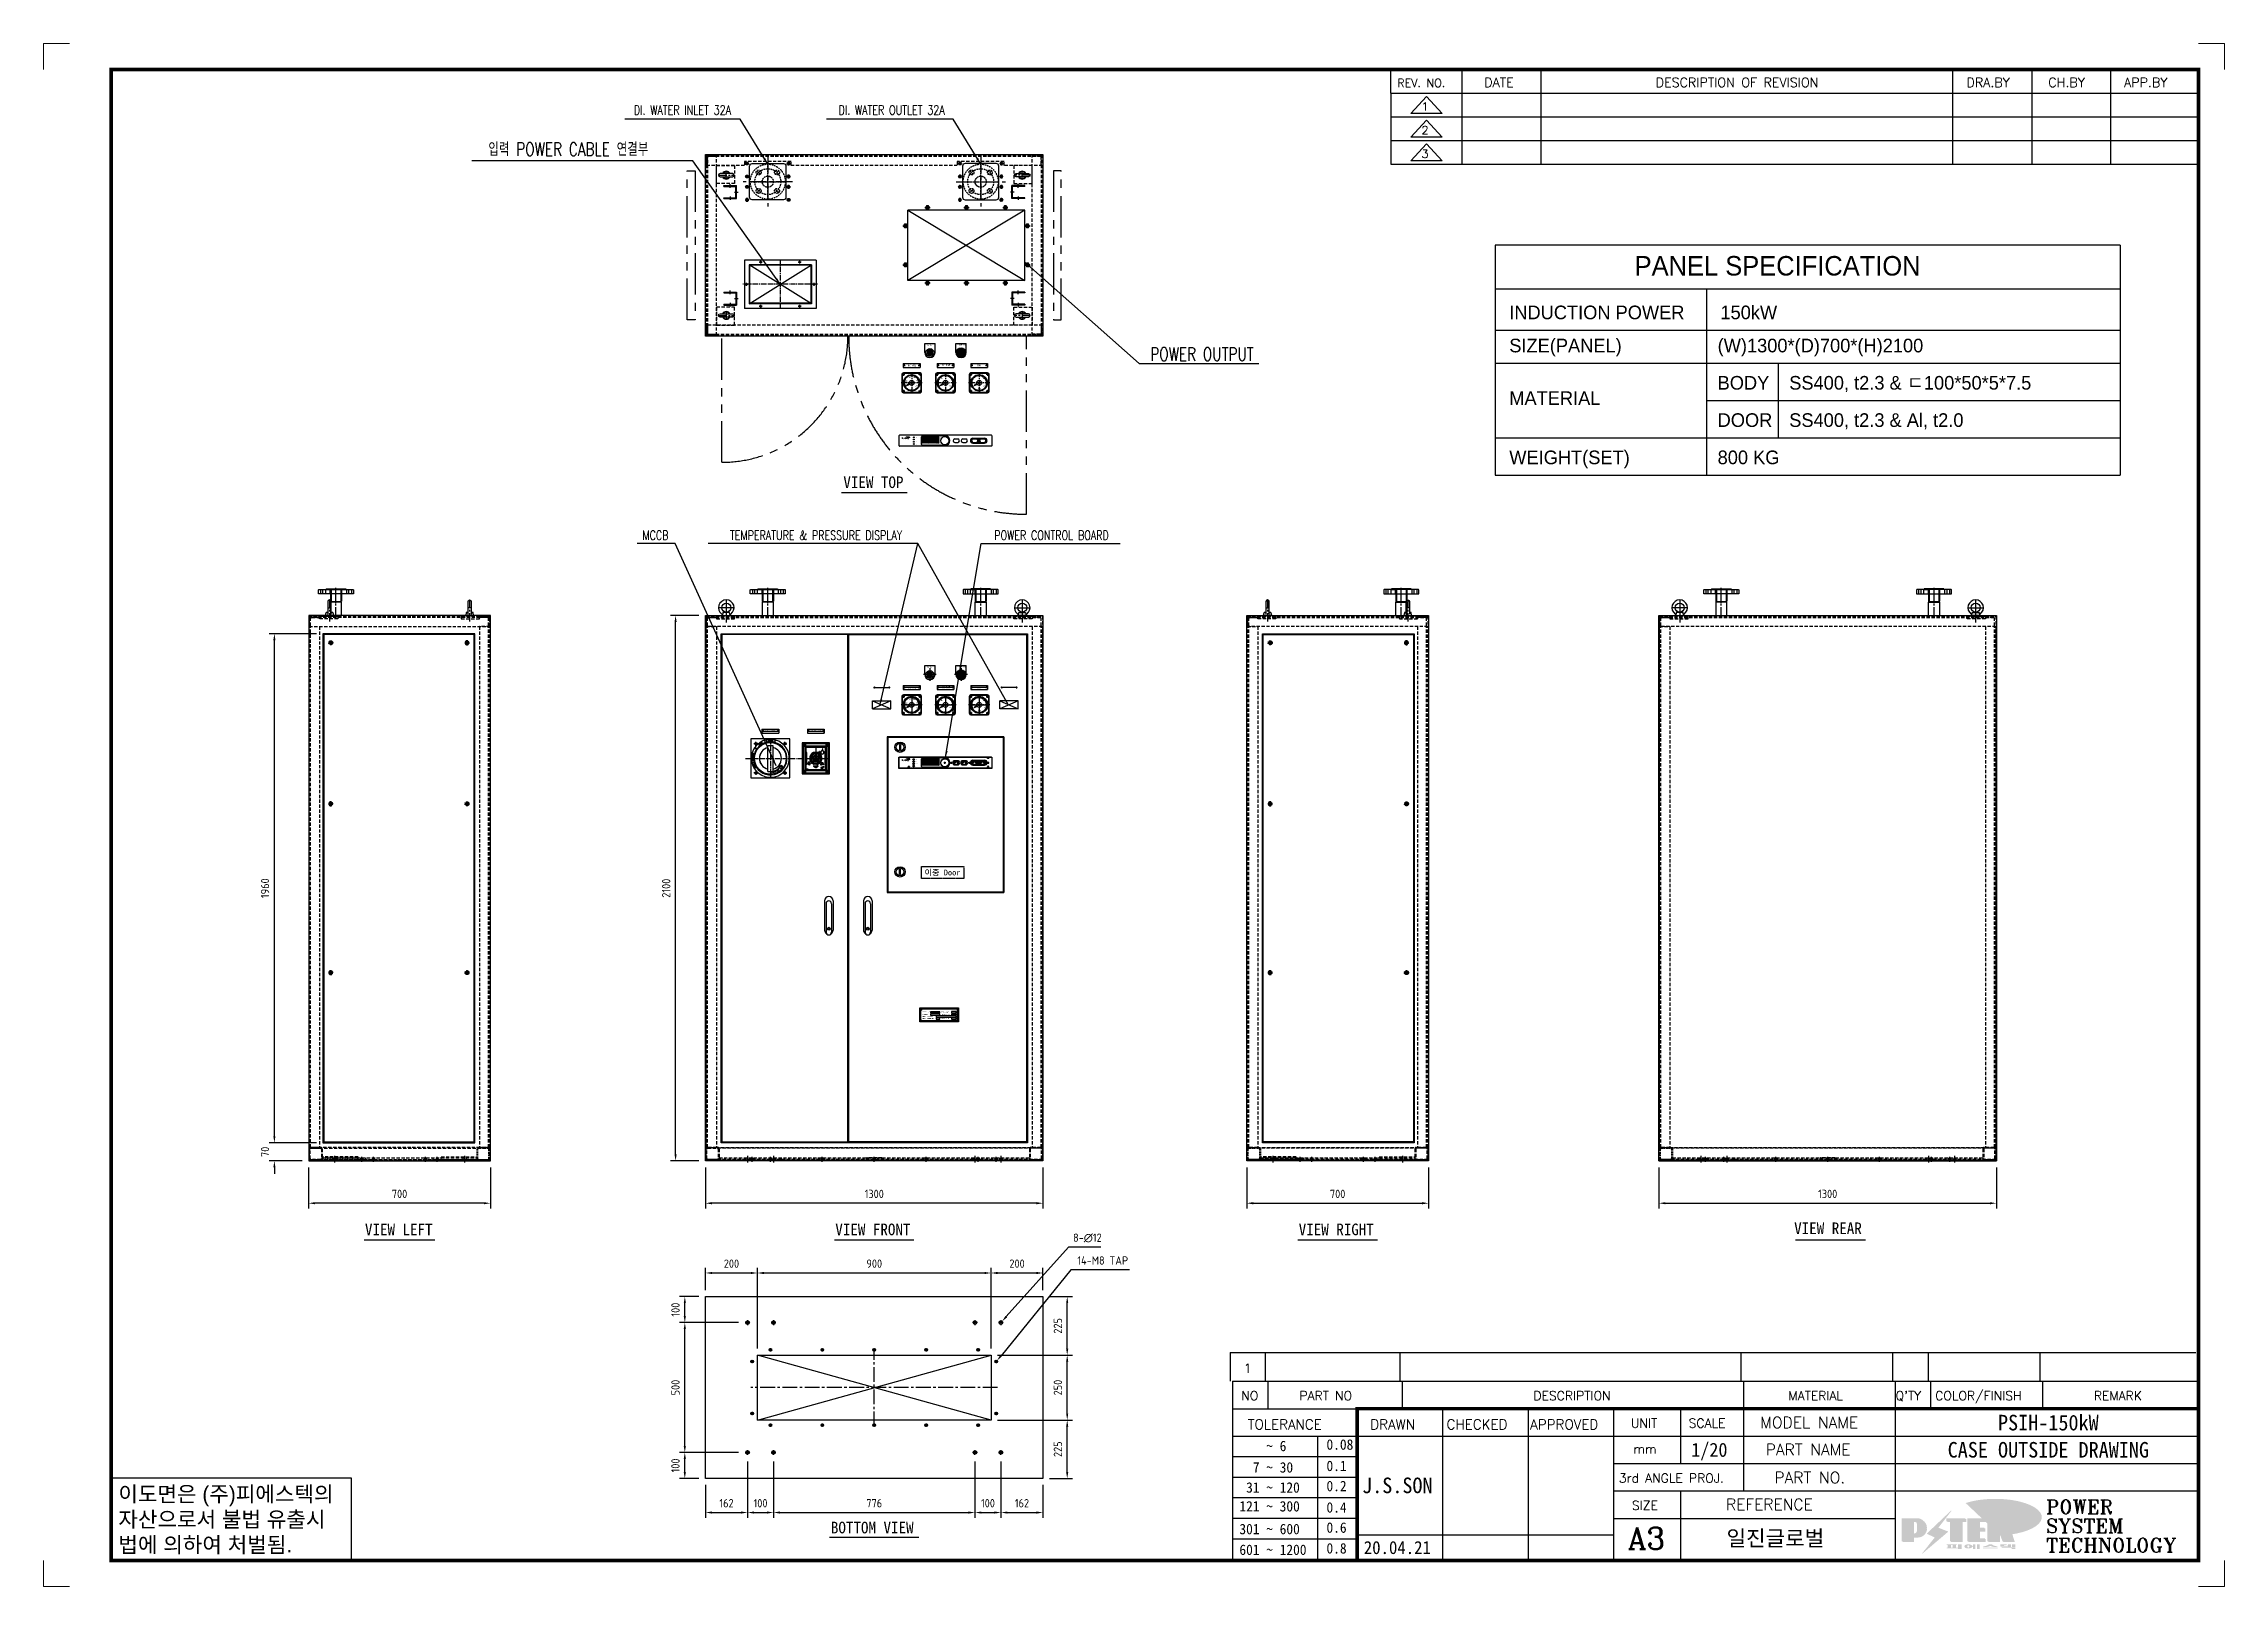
# Model space of a CAD drawing. Header units: millimetres. Extents: x -8980 to 16421, y 0 to 6237.
# Drawn here: x 266 to 8666, y 0 to 5940 of the extents above; entities that cross this region are included whole.
import ezdxf
from ezdxf.enums import TextEntityAlignment as Align

# ---------------------------------------------------------------- set-up
doc = ezdxf.new("R2010")
doc.units = ezdxf.units.MM
for name, pattern in [('CENTER', [50.8, 31.75, -6.35, 6.35, -6.35]), ('CENTER1', [10, 7, -1, 1, -1]), ('CENTER2', [28.575, 19.05, -3.175, 3.175, -3.175]), ('CENTERX2', [101.6, 63.5, -12.7, 12.7, -12.7]), ('HIDDEN', [9.525, 6.35, -3.175]), ('HIDDEN2', [4.7625, 3.175, -1.5875]), ('HIDDENX2', [19.05, 12.7, -6.35]), ('PHANTOM', [2.5, 1.25, -0.25, 0.25, -0.25, 0.25, -0.25]), ('PHANTOM2', [31.75, 15.875, -3.175, 3.175, -3.175, 3.175, -3.175])]:
    doc.linetypes.add(name, pattern=pattern)
for name, color, linetype in [('3', 3, 'Continuous'), ('4', 7, 'Continuous'), ('8', 2, 'Continuous'), ('ACT', 7, 'Continuous'), ('BASE', 5, 'Continuous'), ('BO', 3, 'Continuous'), ('BOM', 6, 'Continuous'), ('case', 3, 'Continuous'), ('CE', 7, 'CENTER2'), ('CEN', 1, 'CENTER'), ('CENTER', 1, 'CENTER'), ('CL', 1, 'CENTER'), ('D-HANDLE', 3, 'Continuous'), ('FORMAT-1', 7, 'Continuous'), ('HI', 2, 'HIDDEN2'), ('HL', 2, 'HIDDEN'), ('line', 3, 'Continuous'), ('SINK', 151, 'Continuous'), ('TAMPLATE', 7, 'Continuous'), ('THIN', 3, 'Continuous')]:
    doc.layers.add(name, color=color, linetype=linetype)
doc.styles.add('H', font='')
doc.styles.add('h1', font='')
doc.styles.add('HAN', font='')
doc.styles.add('RC', font='ROMANC.SHX')
doc.styles.add('ROMANT', font='romant')
doc.styles.add('RT', font='ROMANT.SHX', dxfattribs={"oblique": 15})
doc.styles.add('SINGLE', font='romans.shx', dxfattribs={"width": 0.75, "bigfont": 'ghs.shx'})
doc.styles.get("Standard").update_dxf_attribs({"font": 'ISOCP.SHX', "bigfont": 'WHGTXT.SHX'})
doc.styles.get('H').set_extended_font_data('Dotum')
doc.styles.get('h1').set_extended_font_data('New Gulim')
doc.styles.get('HAN').set_extended_font_data('GulimChe')
doc.dimstyles.new('PS-10', dxfattribs={"dimscale": 10, "dimtxt": 3.2, "dimasz": 2.5, "dimexe": 2, "dimexo": 2.5, "dimgap": 2, "dimtad": 1, "dimtoh": 1, "dimrnd": 0.05, "dimzin": 12, "dimdsep": 46, "dimtxsty": 'Standard', "dimcen": 0, "dimclrt": 2, "dimazin": 3, "dimtfac": 1, "dimtofl": 0, "dimtmove": 0, "dimatfit": 3, "dimfxl": 0, "dimtolj": 1, "dimtzin": 0, "dimarcsym": 0})
doc.dimstyles.new('PS-3', dxfattribs={"dimscale": 3, "dimtxt": 3.2, "dimasz": 2.5, "dimexe": 2, "dimexo": 2.5, "dimgap": 2, "dimtad": 1, "dimtoh": 1, "dimrnd": 0.05, "dimzin": 12, "dimdsep": 46, "dimtxsty": 'Standard', "dimcen": 0, "dimclrt": 2, "dimazin": 3, "dimtfac": 1, "dimtofl": 0, "dimtmove": 0, "dimatfit": 3, "dimfxl": 0, "dimtolj": 1, "dimtzin": 0, "dimarcsym": 0})

msp = doc.modelspace()

# ---------------------------------------------------------------- texts
at = {"color": 2}
for s, height, style, p in [('INDUCTION POWER', 52.5, 'h1', (5911.125, 4878.878)), ('150kW', 52.5, 'h1', (6724.39, 4878.878)), ('SIZE(PANEL)', 52.5, 'h1', (5911.125, 4751.358)), ('(W)1300*(D)700*(H)2100', 52.5, 'h1', (6713.639, 4751.358)), ('BODY', 52.5, 'h1', (6713.639, 4607.814)), ('SS400, t2.3 & ㄷ100*50*5*7.5', 52.5, 'h1', (6989.432, 4607.814)), ('MATERIAL', 52.5, 'h1', (5911.125, 4548.834)), ('DOOR', 52.5, 'h1', (6713.639, 4464.27)), ('SS400, t2.3 & Al, t2.0', 52.5, 'h1', (6989.432, 4464.27)), ('WEIGHT(SET)', 52.5, 'h1', (5911.125, 4320.727)), ('800 KG ', 52.5, 'h1', (6713.639, 4320.727)), ('VIEW TOP', 44.8, 'HAN', (3346.015, 4228.835, 0)), ('VIEW LEFT', 44.8, 'HAN', (1503.285, 1351.938, 0)), ('VIEW FRONT', 44.8, 'HAN', (3315.01, 1351.938, 0)), ('VIEW RIGHT', 44.8, 'HAN', (5099.968, 1351.938, 0)), ('VIEW REAR', 44.8, 'HAN', (7008.426, 1356.311, 0)), ('BOTTOM VIEW', 44.8, 'HAN', (3298.074, 204.039, 0))]:
    msp.add_text(s, height=height, dxfattribs=dict(at, style=style)).set_placement(p)
at = {"color": 1, "style": 'HAN'}
msp.add_text('이중 Door', height=22.5, dxfattribs=at).set_placement((3658.751, 2759.853, 0), align=Align.TOP_LEFT)
at = {"layer": '8', "attachment_point": 5, "style": 'SINGLE'}
for s, insert, char_height in [('\\A1;DI. WATER INLET 32A', (2726.219, 5684.207, 0), 35.84), ('\\A1;DI. WATER OUTLET 32A', (3532.029, 5684.207, 0), 35.84), ('\\A1;입력 POWER CABLE 연결부', (2286.735, 5533.256, 0), 51.2), ('\\A1;POWER OUTPUT', (4727.516, 4744.623, 0), 51.2), ('\\A1;MCCB', (2622.227, 4047.205, 0), 35.84), ('\\A1;TEMPERATURE & PRESSURE DISPLAY', (3241.136, 4047.205, 0), 35.84), ('\\A1;POWER CONTROL BOARD', (4147.85, 4047.205, 0), 35.84)]:
    msp.add_mtext(s, dxfattribs=dict(at, insert=insert, char_height=char_height))
at = {"layer": 'line', "style": 'H'}
msp.add_text('PANEL SPECIFICATION', height=75, dxfattribs=at).set_placement((6944.628, 5084.701), align=Align.MIDDLE)

# ---------------------------------------------------------------- blocks, each defined once
blk = doc.blocks.new('MCLBM1')
at = {"color": 0}
blk.add_circle((0, 0), 0.5, dxfattribs=at)
at = {"style": 'H'}
blk.add_text('BM', height=0.5, dxfattribs=at).set_placement((0, 0), align=Align.MIDDLE)
at = {"style": 'H', "flags": 1}
for tag, p in [('SPEC', (0, -3)), ('WEIGHT', (0, -5)), ('NAME', (0, -1)), ('ENAME', (0, -2)), ('MATERIAL', (0, -4)), ('REMARK', (0, -6))]:
    blk.add_attdef(tag, p, '', height=0.5, dxfattribs=at)
blk = doc.blocks.new('A$C288B02AA')
for points in [[(-3.2, 0.6, 0.414214), (-0.6, 3.2)], [(0.6, 3.2, 0.414214), (3.2, 0.6)], [(-3.2, -0.6, -0.414214), (-0.6, -3.2)], [(3.2, -0.6, 0.414214), (0.6, -3.2)]]:
    blk.add_lwpolyline(points, format="xyb")
at = {"color": 6, "linetype": 'PHANTOM2'}
blk.add_circle((0, 0), 7.5, dxfattribs=at)
blk.add_circle((0, 0), 6)
for start, end in [(169.52432, 190.47568), (79.52432, 100.47568), (349.52432, 10.47568), (259.52432, 280.47568)]:
    blk.add_arc((0, 0), 3.3, start, end)
at = {"layer": 'CENTER'}
for p, q in [((9, 0), (-9, 0)), ((0, 9), (0, -9))]:
    blk.add_line(p, q, dxfattribs=at)
at = {"layer": 'BOM', "rotation": 270}
blk.add_blockref('MCLBM1', (3.4, -3.4), dxfattribs=at)
blk = doc.blocks.new('A$C5BCB7C3E')
for p, q in [((-4, 7.5), (61, 7.5)), ((-4, 7.5), (-4, -7.5)), ((-3.1, 0), (3.1, 0)), ((0, 3.1), (0, -3.1)), ((53.9, 0), (60.1, 0)), ((57, 3.1), (57, -3.1)), ((61, 7.5), (61, -7.5)), ((-4, -7.5), (61, -7.5))]:
    blk.add_line(p, q)
for centre in [(0, 0), (57, 0)]:
    blk.add_circle(centre, 1.75)
at = {"layer": 'CEN', "color": 1, "linetype": 'CENTER'}
for p, q in [((-3.1, 0), (3.1, 0)), ((-3.1, 0), (3.1, 0)), ((0, 3.1), (0, -3.1)), ((0, 3.1), (0, -3.1)), ((0, 3.1), (0, -3.1)), ((0, 3.1), (0, -3.1)), ((53.9, 0), (60.1, 0)), ((53.9, 0), (60.1, 0)), ((53.9, 0), (60.1, 0)), ((53.9, 0), (60.1, 0)), ((57, 3.1), (57, -3.1)), ((57, 3.1), (57, -3.1)), ((57, 3.1), (57, -3.1)), ((57, 3.1), (57, -3.1))]:
    blk.add_line(p, q, dxfattribs=at)
at = {"color": 3, "style": 'HAN'}
blk.add_text('DC VOLT', height=7, dxfattribs=at).set_placement((13.4, -3.4))
blk = doc.blocks.new('A$C34360021')
for p, q in [((-4, 7.5), (61, 7.5)), ((-4, 7.5), (-4, -7.5)), ((-3.1, 0), (3.1, 0)), ((0, 3.1), (0, -3.1)), ((53.9, 0), (60.1, 0)), ((57, 3.1), (57, -3.1)), ((61, 7.5), (61, -7.5)), ((-4, -7.5), (61, -7.5))]:
    blk.add_line(p, q)
for centre in [(0, 0), (57, 0)]:
    blk.add_circle(centre, 1.75)
at = {"layer": 'CEN', "color": 1, "linetype": 'CENTER'}
for p, q in [((-3.1, 0), (3.1, 0)), ((-3.1, 0), (3.1, 0)), ((-3.1, 0), (3.1, 0)), ((-3.1, 0), (3.1, 0)), ((0, 3.1), (0, -3.1)), ((0, 3.1), (0, -3.1)), ((0, 3.1), (0, -3.1)), ((0, 3.1), (0, -3.1)), ((53.9, 0), (60.1, 0)), ((53.9, 0), (60.1, 0)), ((53.9, 0), (60.1, 0)), ((53.9, 0), (60.1, 0)), ((57, 3.1), (57, -3.1)), ((57, 3.1), (57, -3.1)), ((57, 3.1), (57, -3.1)), ((57, 3.1), (57, -3.1))]:
    blk.add_line(p, q, dxfattribs=at)
at = {"color": 3, "style": 'HAN'}
blk.add_text('DC AMP', height=7, dxfattribs=at).set_placement((14, -2.8))
blk = doc.blocks.new('A$C6F9E4155')
for p, q in [((-4, 7.5), (-4, -7.5)), ((-4, 7.5), (61, 7.5)), ((-3.1, 0), (3.1, 0)), ((0, 3.1), (0, -3.1)), ((53.9, 0), (60.1, 0)), ((57, 3.1), (57, -3.1)), ((61, 7.5), (61, -7.5)), ((-4, -7.5), (61, -7.5))]:
    blk.add_line(p, q)
for centre in [(0, 0), (57, 0)]:
    blk.add_circle(centre, 1.75)
at = {"layer": 'CEN', "color": 1, "linetype": 'CENTER'}
for p, q in [((-3.1, 0), (3.1, 0)), ((-3.1, 0), (3.1, 0)), ((-3.1, 0), (3.1, 0)), ((-3.1, 0), (3.1, 0)), ((0, 3.1), (0, -3.1)), ((0, 3.1), (0, -3.1)), ((0, 3.1), (0, -3.1)), ((0, 3.1), (0, -3.1)), ((53.9, 0), (60.1, 0)), ((53.9, 0), (60.1, 0)), ((53.9, 0), (60.1, 0)), ((53.9, 0), (60.1, 0)), ((57, 3.1), (57, -3.1)), ((57, 3.1), (57, -3.1)), ((57, 3.1), (57, -3.1)), ((57, 3.1), (57, -3.1))]:
    blk.add_line(p, q, dxfattribs=at)
at = {"color": 3, "style": 'HAN'}
blk.add_text('KW', height=7, dxfattribs=at).set_placement((22.3, -3.3))
blk = doc.blocks.new('A$C4862291F')
for color, points in [(7, [(-12.5, 0, 1), (12.5, 0, 1)]), (1, [(107.5, 0, 1), (132.5, 0, 1)])]:
    blk.add_hatch(color=color).paths.add_polyline_path(points)
for p, q in [((-20, 35), (20, 35)), ((-20, 0), (-20, 35)), ((20, 0), (20, 35)), ((100, 35, 0), (140, 35, 0)), ((100, 0, 0), (100, 35, 0)), ((140, 0, 0), (140, 35, 0))]:
    blk.add_line(p, q)
at = {"color": 3}
for centre in [(0, 0), (0, 0), (120, 0), (120, 0, 0), (120, 0, 0)]:
    blk.add_circle(centre, 15, dxfattribs=at)
for centre, radius in [((0, 0), 15), ((120, 0, 0), 17.5), ((120, 0, 0), 16.8), ((120, 0, 0), 15), ((120, 0, 0), 12.5)]:
    blk.add_circle(centre, radius)
at = {"color": 0}
blk.add_circle((120, 0, 0), 15, dxfattribs=at)
blk.add_circle((120, 0, 0), 15, dxfattribs=at)
blk.add_circle((120, 0, 0), 15, dxfattribs=at)
blk.add_circle((120, 0, 0), 15, dxfattribs=at)
blk.add_circle((120, 0, 0), 15, dxfattribs=at)
for centre in [(0, 0), (120, 0, 0)]:
    blk.add_arc(centre, 20, 180, 0)
at = {"layer": 'case', "color": 3}
blk.add_circle((120, 0, 0), 15, dxfattribs=at)
at = {"style": 'HAN'}
for s, p in [('전 원', (-9.6, 27.1)), ('STAND_BY', (106.7, 27.1, 0))]:
    blk.add_text(s, height=5, dxfattribs=at).set_placement(p)
blk = doc.blocks.new('A$C1517136A')
at = {"color": 1, "linetype": 'CENTER2'}
for p, q in [((40.7, 0), (-40.7, 0)), ((40.7, 0), (-40.7, 0)), ((40.7, 0), (-40.7, 0)), ((0, 40.7), (0, -40.7)), ((0, 40.7), (0, -40.7)), ((0, 40.7), (0, -40.7))]:
    blk.add_line(p, q, dxfattribs=at)
for p, q in [((-38.4, 32.3), (-38.4, -32.7)), ((-36.5, 32), (-36.5, -32)), ((32, 38.4), (-32, 38.4)), ((32, 36.5), (-32, 36.5)), ((-26.1, 2.7), (-29.3, 3.1)), ((-25.5, 6), (-28.7, 6.7)), ((-24.6, 9.1), (-27.6, 10.3)), ((-23.3, 12.2), (-26.1, 13.6)), ((-21.5, 15), (-24.2, 16.8)), ((-19.5, 17.6), (-21.9, 19.7)), ((-17.1, 19.9), (-19.2, 22.3)), ((-14.5, 21.9), (-16.3, 24.5)), ((-11.7, 23.5), (-13.1, 26.4)), ((-8.6, 24.8), (-9.7, 27.8)), ((-5.5, 25.7), (-6.1, 28.8)), ((-2.2, 26.1), (-2.5, 29.3)), ((1.1, 26.2), (1.2, 29.4)), ((4.4, 25.9), (4.9, 29)), ((7.6, 25.1), (8.5, 28.2)), ((10.7, 24), (12, 26.9)), ((13.6, 22.4), (15.3, 25.2)), ((16.3, 20.6), (18.3, 23.1)), ((18.7, 18.4), (21, 20.6)), ((20.9, 15.9), (23.4, 17.8)), ((22.7, 13.1), (25.5, 14.7)), ((24.2, 10.2), (27.1, 11.4)), ((25.3, 7.1), (28.4, 7.9)), ((26, 3.8), (29.1, 4.3)), ((26.2, 0.5), (29.4, 0.6)), ((36.5, -32, 0), (36.5, 32, 0)), ((38.4, -32, 0), (38.4, 32, 0)), ((-32, -36.5), (32, -36.5)), ((-32, -38.4), (32, -38.4)), ((-26.2, -0.5), (-29.4, -0.6)), ((-26, -3.8), (-29.1, -4.3)), ((-25.3, -7.1), (-28.4, -7.9)), ((-24.2, -10.2), (-27.1, -11.4)), ((-22.7, -13.1), (-25.5, -14.7)), ((23.3, -12.2), (26.1, -13.6)), ((24.6, -9.1), (27.6, -10.3)), ((25.5, -6), (28.7, -6.7)), ((26.1, -2.7), (29.3, -3.1))]:
    blk.add_line(p, q)
at = {"color": 1, "linetype": 'CENTER'}
for p, q in [((-26.6, 32), (-37.4, 32)), ((-32, 37.4), (-32, 26.6)), ((37.4, 32), (26.6, 32)), ((32, 37.4), (32, 26.6)), ((-26.6, -32), (-37.4, -32)), ((-32, -26.6), (-32, -37.4)), ((37.4, -32), (26.6, -32)), ((32, -26.6), (32, -37.4))]:
    blk.add_line(p, q, dxfattribs=at)
at = {"color": 3}
for p in [(-9.1, -3), (-8.3, -4.8), (-7.2, -6.4)]:
    blk.add_line(p, (-19.7, -11.4), dxfattribs=at)
for centre, radius in [((-32, 32), 1.76), ((0, 0), 31.7), ((0, 0), 29.4), ((0, 0), 9.6), ((0, 0), 3.2), ((32, 32), 1.76), ((-32, -32), 1.76), ((32, -32), 1.76)]:
    blk.add_circle(centre, radius)
blk.add_circle((0, 0), 31.7, dxfattribs=at)
blk.add_circle((0, 0), 31.7, dxfattribs=at)
blk.add_circle((0, 0), 31.7, dxfattribs=at)
for centre, radius, start, end in [((-32, 32), 6.4, 90, 180), ((-32, 32), 4.48, 90, 180), ((32, 32), 6.4, 0, 90), ((32, 32), 4.48, 0, 90), ((-32, -32), 6.4, 180, 270), ((-32, -32), 4.48, 180, 270), ((32, -32), 6.4, 270, 0), ((32, -32), 4.48, 270, 0)]:
    blk.add_arc(centre, radius, start, end)
at = {"color": 3, "style": 'HAN'}
for s, p in [('50', (-19.1, 17.7, -2066.5)), ('100', (12.4, 17.6, -2066.5)), ('0', (-21.9, -11, -2066.5)), ('150', (15.7, -9.9, -2066.5))]:
    blk.add_text(s, height=3.2, dxfattribs=at).set_placement(p, align=Align.TOP_LEFT)
at = {"color": 3, "insert": (-3.9, -18.6), "char_height": 6.4, "attachment_point": 1, "style": 'HAN'}
blk.add_mtext('KW', dxfattribs=at)
blk = doc.blocks.new('A$C7956288B')
at = {"color": 1, "linetype": 'CENTER2'}
for p, q in [((40.7, 0), (-40.7, 0)), ((0, 40.7), (0, -40.7))]:
    blk.add_line(p, q, dxfattribs=at)
for p, q in [((-38.4, 32.3), (-38.4, -32.7)), ((-36.5, 32), (-36.5, -32)), ((32, 38.4), (-32, 38.4)), ((32, 36.5), (-32, 36.5)), ((-26.1, 2.7), (-29.3, 3.1)), ((-25.5, 6), (-28.7, 6.7)), ((-24.6, 9.1), (-27.6, 10.3)), ((-23.3, 12.2), (-26.1, 13.6)), ((-21.5, 15), (-24.2, 16.8)), ((-19.5, 17.6), (-21.9, 19.7)), ((-17.1, 19.9), (-19.2, 22.3)), ((-14.5, 21.9), (-16.3, 24.5)), ((-11.7, 23.5), (-13.1, 26.4)), ((-8.6, 24.8), (-9.7, 27.8)), ((-5.5, 25.7), (-6.1, 28.8)), ((-2.2, 26.1), (-2.5, 29.3)), ((1.1, 26.2), (1.2, 29.4)), ((4.4, 25.9), (4.9, 29)), ((7.6, 25.1), (8.5, 28.2)), ((10.7, 24), (12, 26.9)), ((13.6, 22.4), (15.3, 25.2)), ((16.3, 20.6), (18.3, 23.1)), ((18.7, 18.4), (21, 20.6)), ((20.9, 15.9), (23.4, 17.8)), ((22.7, 13.1), (25.5, 14.7)), ((24.2, 10.2), (27.1, 11.4)), ((25.3, 7.1), (28.4, 7.9)), ((26, 3.8), (29.1, 4.3)), ((26.2, 0.5), (29.4, 0.6)), ((36.5, -32, 0), (36.5, 32, 0)), ((38.4, -32, 0), (38.4, 32, 0)), ((-32, -36.5), (32, -36.5)), ((-32, -38.4), (32, -38.4)), ((-26.2, -0.5), (-29.4, -0.6)), ((-26, -3.8), (-29.1, -4.3)), ((-25.3, -7.1), (-28.4, -7.9)), ((-24.2, -10.2), (-27.1, -11.4)), ((-22.7, -13.1), (-25.5, -14.7)), ((23.3, -12.2), (26.1, -13.6)), ((24.6, -9.1), (27.6, -10.3)), ((25.5, -6), (28.7, -6.7)), ((26.1, -2.7), (29.3, -3.1))]:
    blk.add_line(p, q)
at = {"color": 1, "linetype": 'CENTER'}
for p, q in [((-26.6, 32), (-37.4, 32)), ((-32, 37.4), (-32, 26.6)), ((37.4, 32), (26.6, 32)), ((32, 37.4), (32, 26.6)), ((-26.6, -32), (-37.4, -32)), ((-32, -26.6), (-32, -37.4)), ((37.4, -32), (26.6, -32)), ((32, -26.6), (32, -37.4))]:
    blk.add_line(p, q, dxfattribs=at)
at = {"color": 3}
for p, q in [((-9.1, -3), (-19.7, -11.4)), ((-8.3, -4.8), (-19.7, -11.4)), ((-7.2, -6.4), (-19.7, -11.4)), ((-3.4, -26.5), (3.4, -26.5))]:
    blk.add_line(p, q, dxfattribs=at)
for centre, radius in [((-32, 32), 1.76), ((0, 0), 31.7), ((0, 0), 29.4), ((0, 0), 9.6), ((0, 0), 3.2), ((32, 32), 1.76), ((-32, -32), 1.76), ((32, -32), 1.76)]:
    blk.add_circle(centre, radius)
for centre, radius, start, end in [((-32, 32), 6.4, 90, 180), ((-32, 32), 4.48, 90, 180), ((32, 32), 6.4, 0, 90), ((32, 32), 4.48, 0, 90), ((-32, -32), 6.4, 180, 270), ((-32, -32), 4.48, 180, 270), ((32, -32), 6.4, 270, 0), ((32, -32), 4.48, 270, 0)]:
    blk.add_arc(centre, radius, start, end)
at = {"color": 3, "style": 'HAN'}
for s, p in [('200', (-24.3, 8.3, -2066.5)), ('400', (-11.7, 22.7, -2066.5)), ('600', (6.5, 22.4, -2066.5)), ('800', (16.9, 9.2, -2066.5)), ('0', (-21.9, -11, -2066.5)), ('1000', (14.3, -9.9, -2066.5))]:
    blk.add_text(s, height=3.2, dxfattribs=at).set_placement(p, align=Align.TOP_LEFT)
at = {"color": 3, "insert": (-2, -18.6), "char_height": 6.4, "attachment_point": 1, "style": 'HAN'}
blk.add_mtext('V', dxfattribs=at)
blk = doc.blocks.new('A$C348D2C00')
at = {"color": 1, "linetype": 'CENTER2'}
for p, q in [((40.7, 0), (-40.7, 0)), ((40.7, 0), (-40.7, 0)), ((0, 40.7), (0, -40.7)), ((0, 40.7), (0, -40.7))]:
    blk.add_line(p, q, dxfattribs=at)
for p, q in [((-38.4, 32.3), (-38.4, -32.7)), ((-36.5, 32), (-36.5, -32)), ((32, 38.4), (-32, 38.4)), ((32, 36.5), (-32, 36.5)), ((-26.1, 2.7), (-29.3, 3.1)), ((-25.5, 6), (-28.7, 6.7)), ((-24.6, 9.1), (-27.6, 10.3)), ((-23.3, 12.2), (-26.1, 13.6)), ((-21.5, 15), (-24.2, 16.8)), ((-19.5, 17.6), (-21.9, 19.7)), ((-17.1, 19.9), (-19.2, 22.3)), ((-14.5, 21.9), (-16.3, 24.5)), ((-11.7, 23.5), (-13.1, 26.4)), ((-8.6, 24.8), (-9.7, 27.8)), ((-5.5, 25.7), (-6.1, 28.8)), ((-2.2, 26.1), (-2.5, 29.3)), ((1.1, 26.2), (1.2, 29.4)), ((4.4, 25.9), (4.9, 29)), ((7.6, 25.1), (8.5, 28.2)), ((10.7, 24), (12, 26.9)), ((13.6, 22.4), (15.3, 25.2)), ((16.3, 20.6), (18.3, 23.1)), ((18.7, 18.4), (21, 20.6)), ((20.9, 15.9), (23.4, 17.8)), ((22.7, 13.1), (25.5, 14.7)), ((24.2, 10.2), (27.1, 11.4)), ((25.3, 7.1), (28.4, 7.9)), ((26, 3.8), (29.1, 4.3)), ((26.2, 0.5), (29.4, 0.6)), ((36.5, -32, 0), (36.5, 32, 0)), ((38.4, -32, 0), (38.4, 32, 0)), ((-32, -36.5), (32, -36.5)), ((-32, -38.4), (32, -38.4)), ((-26.2, -0.5), (-29.4, -0.6)), ((-26, -3.8), (-29.1, -4.3)), ((-25.3, -7.1), (-28.4, -7.9)), ((-24.2, -10.2), (-27.1, -11.4)), ((-22.7, -13.1), (-25.5, -14.7)), ((23.3, -12.2), (26.1, -13.6)), ((24.6, -9.1), (27.6, -10.3)), ((25.5, -6), (28.7, -6.7)), ((26.1, -2.7), (29.3, -3.1))]:
    blk.add_line(p, q)
at = {"color": 1, "linetype": 'CENTER'}
for p, q in [((-26.6, 32), (-37.4, 32)), ((-32, 37.4), (-32, 26.6)), ((37.4, 32), (26.6, 32)), ((32, 37.4), (32, 26.6)), ((-26.6, -32), (-37.4, -32)), ((-32, -26.6), (-32, -37.4)), ((37.4, -32), (26.6, -32)), ((32, -26.6), (32, -37.4))]:
    blk.add_line(p, q, dxfattribs=at)
at = {"color": 3}
for p, q in [((-9.1, -3), (-19.7, -11.4)), ((-8.3, -4.8), (-19.7, -11.4)), ((-7.2, -6.4), (-19.7, -11.4)), ((-3.4, -26.5), (3.4, -26.5))]:
    blk.add_line(p, q, dxfattribs=at)
for centre, radius in [((-32, 32), 1.76), ((0, 0), 31.7), ((0, 0), 29.4), ((0, 0), 9.6), ((0, 0), 3.2), ((32, 32), 1.76), ((-32, -32), 1.76), ((32, -32), 1.76)]:
    blk.add_circle(centre, radius)
for centre, radius, start, end in [((-32, 32), 6.4, 90, 180), ((-32, 32), 4.48, 90, 180), ((32, 32), 6.4, 0, 90), ((32, 32), 4.48, 0, 90), ((-32, -32), 6.4, 180, 270), ((-32, -32), 4.48, 180, 270), ((32, -32), 6.4, 270, 0), ((32, -32), 4.48, 270, 0)]:
    blk.add_arc(centre, radius, start, end)
at = {"color": 3, "style": 'HAN'}
for s, p in [('100', (-19.4, 19.1, -2066.5)), ('200', (11.7, 19.3, -2066.5)), ('0', (-21.9, -11, -2066.5)), ('300', (14.3, -9.9, -2066.5))]:
    blk.add_text(s, height=3.2, dxfattribs=at).set_placement(p, align=Align.TOP_LEFT)
at = {"color": 3, "insert": (-2, -18.6), "char_height": 6.4, "attachment_point": 1, "style": 'HAN'}
blk.add_mtext('A', dxfattribs=at)
blk = doc.blocks.new('ASDFASFDA')
for p, q in [((-5937.3, 4209, 0), (-6007.8, 4179, 0)), ((-6007.8, 4209, 0), (-5937.3, 4179, 0))]:
    blk.add_line(p, q)
at = {"color": 3}
for p, q in [((-6007.8, 4209, 0), (-5937.3, 4209, 0)), ((-6007.8, 4179, 0), (-6007.8, 4209, 0)), ((-5937.3, 4179, 0), (-5937.3, 4209, 0)), ((-6007.8, 4179, 0), (-5937.3, 4179, 0))]:
    blk.add_line(p, q, dxfattribs=at)
for centre in [(-6001, 4261, 0), (-5944, 4261, 0)]:
    blk.add_circle(centre, 1.25, dxfattribs=at)
for centre in [(-6001, 4261, 0), (-5944, 4261, 0)]:
    blk.add_arc(centre, 1.5, 259.62912, 191.20824)
at = {"layer": 'CEN', "color": 1, "linetype": 'CENTER'}
for p, q in [((-6004.1, 4261, 0), (-5997.9, 4261, 0)), ((-6001, 4264, 0), (-6001, 4257.9, 0)), ((-6001, 4264, 0), (-6001, 4257.9, 0)), ((-5947.1, 4261, 0), (-5940.9, 4261, 0)), ((-5947.1, 4261, 0), (-5940.9, 4261, 0)), ((-5944, 4264, 0), (-5944, 4257.9, 0)), ((-5944, 4264, 0), (-5944, 4257.9, 0))]:
    blk.add_line(p, q, dxfattribs=at)
at = {"layer": 'CENTER', "linetype": 'CENTER', "ltscale": 7}
blk.add_line((-5997.9, 4261, 0), (-5947.1, 4261, 0), dxfattribs=at)
blk = doc.blocks.new('ASDFGF')
at = {"color": 1, "linetype": 'CENTER2'}
for p, q in [((8021.9, 40000), (8021.9, 39712.3)), ((8021.9, 40000), (8021.9, 39712.3)), ((8021.9, 40000), (8021.9, 39712.3)), ((7928.1, 39856.2), (8115.8, 39856.2)), ((7928.1, 39856.2), (8115.8, 39856.2)), ((7928.1, 39856.2), (8115.8, 39856.2))]:
    blk.add_line(p, q, dxfattribs=at)
for p, q in [((8096.9, 39736.2), (7946.9, 39976.2)), ((8096.9, 39976.2), (7946.9, 39736.2)), ((8096.9, 39736.2), (7946.9, 39976.2)), ((8096.9, 39976.2), (7946.9, 39736.2)), ((8096.9, 39736.2), (7946.9, 39976.2)), ((8096.9, 39976.2), (7946.9, 39736.2))]:
    blk.add_line(p, q)
at = {"color": 3}
for p, q in [((7946.9, 39976.2), (8096.9, 39976.2)), ((7946.9, 39976.2), (8096.9, 39976.2)), ((7946.9, 39976.2), (7946.9, 39736.2)), ((7946.9, 39976.2), (7946.9, 39736.2)), ((7946.9, 39976.2), (8096.9, 39976.2)), ((7946.9, 39976.2), (8096.9, 39976.2)), ((7946.9, 39976.2), (7946.9, 39736.2)), ((7946.9, 39976.2), (7946.9, 39736.2)), ((7946.9, 39976.2), (8096.9, 39976.2)), ((7946.9, 39976.2), (8096.9, 39976.2)), ((7946.9, 39976.2), (7946.9, 39736.2)), ((7946.9, 39976.2), (7946.9, 39736.2)), ((8096.9, 39976.2), (8096.9, 39736.2)), ((8096.9, 39976.2), (8096.9, 39736.2)), ((8096.9, 39976.2), (8096.9, 39736.2)), ((8096.9, 39976.2), (8096.9, 39736.2)), ((8096.9, 39976.2), (8096.9, 39736.2)), ((8096.9, 39976.2), (8096.9, 39736.2)), ((7946.9, 39736.2), (8096.9, 39736.2)), ((7946.9, 39736.2), (8096.9, 39736.2)), ((7946.9, 39736.2), (8096.9, 39736.2)), ((7946.9, 39736.2), (8096.9, 39736.2)), ((7946.9, 39736.2), (8096.9, 39736.2)), ((7946.9, 39736.2), (8096.9, 39736.2))]:
    blk.add_line(p, q, dxfattribs=at)
for centre in [(8021.9, 39986.2), (8021.9, 39986.2), (8021.9, 39986.2), (7936.9, 39931.2), (7936.9, 39931.2), (7936.9, 39931.2), (8106.9, 39931.2), (8106.9, 39931.2), (8106.9, 39931.2), (7936.9, 39781.2), (7936.9, 39781.2), (7936.9, 39781.2), (8106.9, 39781.2), (8106.9, 39781.2), (8106.9, 39781.2), (8021.9, 39726.2), (8021.9, 39726.2), (8021.9, 39726.2)]:
    blk.add_circle(centre, 2.1, dxfattribs=at)
for centre in [(8021.9, 39986.2), (8021.9, 39986.2), (8021.9, 39986.2), (7936.9, 39931.2), (7936.9, 39931.2), (7936.9, 39931.2), (8106.9, 39931.2), (8106.9, 39931.2), (8106.9, 39931.2), (7936.9, 39781.2), (7936.9, 39781.2), (7936.9, 39781.2), (8106.9, 39781.2), (8106.9, 39781.2), (8106.9, 39781.2), (8021.9, 39726.2), (8021.9, 39726.2), (8021.9, 39726.2)]:
    blk.add_arc(centre, 2.5, 255.58722, 193.91354)
at = {"layer": 'CEN', "color": 1, "linetype": 'CENTER'}
for p, q in [((8027.6, 39986.2), (8016.3, 39986.2)), ((8027.6, 39986.2), (8016.3, 39986.2)), ((8027.6, 39986.2), (8016.3, 39986.2)), ((8021.9, 39991.9), (8021.9, 39980.5)), ((8021.9, 39991.9), (8021.9, 39980.5)), ((8021.9, 39991.9), (8021.9, 39980.5)), ((7942.6, 39931.2), (7931.3, 39931.2)), ((7942.6, 39931.2), (7931.3, 39931.2)), ((7942.6, 39931.2), (7931.3, 39931.2)), ((7936.9, 39936.9), (7936.9, 39925.5)), ((7936.9, 39936.9), (7936.9, 39925.5)), ((7936.9, 39936.9), (7936.9, 39925.5)), ((8112.6, 39931.2), (8101.3, 39931.2)), ((8112.6, 39931.2), (8101.3, 39931.2)), ((8112.6, 39931.2), (8101.3, 39931.2)), ((8106.9, 39936.9), (8106.9, 39925.5)), ((8106.9, 39936.9), (8106.9, 39925.5)), ((8106.9, 39936.9), (8106.9, 39925.5)), ((7942.6, 39781.2), (7931.3, 39781.2)), ((7942.6, 39781.2), (7931.3, 39781.2)), ((7942.6, 39781.2), (7931.3, 39781.2)), ((7936.9, 39786.9), (7936.9, 39775.5)), ((7936.9, 39786.9), (7936.9, 39775.5)), ((7936.9, 39786.9), (7936.9, 39775.5)), ((8112.6, 39781.2), (8101.3, 39781.2)), ((8112.6, 39781.2), (8101.3, 39781.2)), ((8112.6, 39781.2), (8101.3, 39781.2)), ((8106.9, 39786.9), (8106.9, 39775.5)), ((8106.9, 39786.9), (8106.9, 39775.5)), ((8106.9, 39786.9), (8106.9, 39775.5)), ((8027.6, 39726.2), (8016.3, 39726.2)), ((8027.6, 39726.2), (8016.3, 39726.2)), ((8027.6, 39726.2), (8016.3, 39726.2)), ((8021.9, 39731.9), (8021.9, 39720.5)), ((8021.9, 39731.9), (8021.9, 39720.5)), ((8021.9, 39731.9), (8021.9, 39720.5))]:
    blk.add_line(p, q, dxfattribs=at)
blk = doc.blocks.new('TTYU')
at = {"color": 2, "linetype": 'HIDDEN2'}
blk.add_lwpolyline([(-49709.5, 19626), (-49702, 19626), (-49698.3, 19632.5), (-49702, 19639), (-49709.5, 19639), (-49713.3, 19632.5), (-49709.5, 19626)], dxfattribs=at)
blk.add_circle((-49705.8, 19632.5), 6.5, dxfattribs=at)
blk.add_circle((-49705.8, 19632.5), 3.32)
at = {"layer": 'CENTER'}
for p, q in [((-49715.8, 19632.5), (-49695.8, 19632.5)), ((-49705.8, 19641.5), (-49705.8, 19623.5))]:
    blk.add_line(p, q, dxfattribs=at)
at = {"layer": 'THIN'}
blk.add_arc((-49705.8, 19632.5), 4, 255, 195, dxfattribs=at)
blk = doc.blocks.new('agdsfhwerh')
for p, q in [((37196.9, -23926.9, 0), (36746.9, -24196.9, 0)), ((36746.9, -23926.9, 0), (37196.9, -24196.9, 0))]:
    blk.add_line(p, q)
at = {"color": 3}
for p, q in [((37196.9, -23926.9, 0), (36746.9, -23926.9, 0)), ((37196.9, -23926.9, 0), (36746.9, -23926.9, 0)), ((36746.9, -24156.9, 0), (36746.9, -23926.9, 0)), ((36746.9, -24196.9, 0), (36746.9, -23926.9, 0)), ((37196.9, -24196.9, 0), (37196.9, -23926.9, 0)), ((37196.9, -24196.9, 0), (37196.9, -23926.9, 0)), ((37196.9, -24196.9, 0), (36746.9, -24196.9, 0)), ((37196.9, -24196.9, 0), (36856.9, -24196.9, 0))]:
    blk.add_line(p, q, dxfattribs=at)
for centre in [(36821.9, -23916.9, 0), (36971.9, -23916.9, 0), (37121.9, -23916.9, 0), (36736.9, -23986.9, 0), (37206.9, -23986.9, 0), (36736.9, -24136.9, 0), (37206.9, -24136.9, 0), (36821.9, -24206.9, 0), (36971.9, -24206.9, 0), (37121.9, -24206.9, 0)]:
    blk.add_circle(centre, 5, dxfattribs=at)
blk.add_arc((37206.9, -23986.9, 0), 4, 259.84314, 189.13786)
for p in [(86527.7, -43549.5, 0), (86677.7, -43549.5, 0), (86827.7, -43549.5, 0), (86442.7, -43619.5, 0), (86912.7, -43619.5, 0), (86442.7, -43769.5, 0), (86912.7, -43769.5, 0), (86527.7, -43839.5, 0), (86677.7, -43839.5, 0), (86827.7, -43839.5, 0)]:
    blk.add_blockref('TTYU', p)
blk = doc.blocks.new('A$C1B145AAC')
at = {"color": 1, "linetype": 'CENTERX2'}
for p, q in [((44.4, 135), (44.4, -55)), ((139.4, 40), (-50.6, 40))]:
    blk.add_line(p, q, dxfattribs=at)
at = {"color": 2, "linetype": 'HIDDEN'}
for points in [[(-32.7, 105), (-38.5, 105), (-41.4, 110), (-38.5, 115), (-32.7, 115), (-29.8, 110), (-32.7, 105)], [(121.5, 105), (127.3, 105), (130.2, 110), (127.3, 115), (121.5, 115), (118.6, 110), (121.5, 105)], [(-32.7, -25), (-38.5, -25), (-41.4, -30), (-38.5, -35), (-32.7, -35), (-29.8, -30), (-32.7, -25)], [(121.5, -25), (127.3, -25), (130.2, -30), (127.3, -35), (121.5, -35), (118.6, -30), (121.5, -25)]]:
    blk.add_lwpolyline(points, dxfattribs=at)
at = {"color": 3}
blk.add_lwpolyline([(-25.6, -20), (-25.6, 100, -0.414214), (-15.6, 110), (104.4, 110, -0.414214), (114.4, 100), (114.4, -20, -0.414214), (104.4, -30), (-15.6, -30, -0.414214)], format="xyb", close=True, dxfattribs=at)
at = {"color": 2, "linetype": 'HIDDEN', "elevation": 0}
for points in [[(-32.7, 55), (-38.5, 55), (-41.4, 60), (-38.5, 65), (-32.7, 65), (-29.8, 60), (-32.7, 55)], [(-32.7, 15), (-38.5, 15), (-41.4, 20), (-38.5, 25), (-32.7, 25), (-29.8, 20), (-32.7, 15)], [(121.5, 55), (127.3, 55), (130.2, 60), (127.3, 65), (121.5, 65), (118.6, 60), (121.5, 55)], [(121.5, 15), (127.3, 15), (130.2, 20), (127.3, 25), (121.5, 25), (118.6, 20), (121.5, 15)]]:
    blk.add_lwpolyline(points, dxfattribs=at)
at = {"color": 2, "linetype": 'HIDDEN'}
for centre in [(-35.6, 110), (124.4, 110), (-35.6, 60, 0), (-35.6, 20, 0), (124.4, 60, 0), (124.4, 20, 0), (-35.6, -30), (124.4, -30)]:
    blk.add_circle(centre, 5, dxfattribs=at)
for centre in [(-35.6, 110), (124.4, 110), (-35.6, 60, 0), (-35.6, 20, 0), (124.4, 60, 0), (124.4, 20, 0), (-35.6, -30), (124.4, -30)]:
    blk.add_circle(centre, 2.46)
at = {"layer": 'CENTER'}
for p, q in [((-41.1, 110), (-30.1, 110)), ((-35.6, 115.5), (-35.6, 104.5)), ((129.9, 110), (118.9, 110)), ((124.4, 115.5), (124.4, 104.5)), ((-41.1, 60, 0), (-30.1, 60, 0)), ((-41.1, 20, 0), (-30.1, 20, 0)), ((-35.6, 65.5, 0), (-35.6, 54.5, 0)), ((-35.6, 25.5, 0), (-35.6, 14.5, 0)), ((129.9, 60, 0), (118.9, 60, 0)), ((129.9, 20, 0), (118.9, 20, 0)), ((124.4, 65.5, 0), (124.4, 54.5, 0)), ((124.4, 25.5, 0), (124.4, 14.5, 0)), ((-41.1, -30), (-30.1, -30)), ((-35.6, -35.5), (-35.6, -24.5)), ((129.9, -30), (118.9, -30)), ((124.4, -35.5), (124.4, -24.5))]:
    blk.add_line(p, q, dxfattribs=at)
at = {"layer": 'THIN'}
for centre, start, end in [((-35.6, 110), 255, 165), ((124.4, 110), 15, 285), ((-35.6, 60, 0), 255, 165), ((-35.6, 20, 0), 255, 165), ((124.4, 60, 0), 15, 285), ((124.4, 20, 0), 15, 285), ((-35.6, -30), 195, 105), ((124.4, -30), 75, 345)]:
    blk.add_arc(centre, 3, start, end, dxfattribs=at)
blk = doc.blocks.new('rc3a4tcw45yy')
at = {"color": 1, "linetype": 'CENTER', "ltscale": 3}
for p, q in [((-5663.7, 21550.7, 0), (-5677.7, 21550.7, 0)), ((-5647.2, 21567.2, 0), (-5647.2, 21581.2, 0)), ((-5647.2, 21534.2, 0), (-5647.2, 21520.2, 0))]:
    blk.add_line(p, q, dxfattribs=at)
at = {"color": 150}
for p, q in [((-5622.2, 21575.7, 0), (-5672.2, 21575.7, 0)), ((-5622.2, 21575.7, 0), (-5672.2, 21575.7, 0)), ((-5672.2, 21575.7, 0), (-5672.2, 21525.7, 0)), ((-5672.2, 21575.7, 0), (-5672.2, 21525.7, 0)), ((-5672.2, 21575.7, 0), (-5672.2, 21573.7, 0)), ((-5672.2, 21575.7, 0), (-5672.2, 21573.7, 0)), ((-5622.2, 21525.7, 0), (-5672.2, 21525.7, 0)), ((-5622.2, 21525.7, 0), (-5672.2, 21525.7, 0)), ((-5622.2, 21572.7, 0), (-5669.2, 21572.7, 0)), ((-5622.2, 21572.7, 0), (-5669.2, 21572.7, 0)), ((-5669.2, 21572.7, 0), (-5669.2, 21528.7, 0)), ((-5669.2, 21572.7, 0), (-5669.2, 21528.7, 0)), ((-5622.2, 21528.7, 0), (-5669.2, 21528.7, 0)), ((-5622.2, 21528.7, 0), (-5669.2, 21528.7, 0)), ((-5622.2, 21575.7, 0), (-5622.2, 21572.7, 0)), ((-5622.2, 21575.7, 0), (-5622.2, 21572.7, 0)), ((-5622.2, 21528.7, 0), (-5622.2, 21525.7, 0)), ((-5622.2, 21528.7, 0), (-5622.2, 21525.7, 0))]:
    blk.add_line(p, q, dxfattribs=at)
blk = doc.blocks.new('etmnrbfdsaz')
for p, q in [((66265, -44675.6, 0), (66330, -44675.6, 0)), ((66265, -44675.6, 0), (66265, -44690.6, 0)), ((66330, -44675.6, 0), (66330, -44690.6, 0)), ((66265, -44690.6, 0), (66330, -44690.6, 0))]:
    blk.add_line(p, q)
at = {"ltscale": 10}
for centre in [(66269, -44683.1, 0), (66326, -44683.1, 0)]:
    blk.add_circle(centre, 1.75, dxfattribs=at)
at = {"color": 3, "style": 'HAN'}
blk.add_text('주 전원 차단기', height=4, dxfattribs=at).set_placement((66277.3, -44684.8, 0))
blk = doc.blocks.new('4TBY')
for p, q in [((2021.4, 3396.4), (2086.4, 3396.4)), ((2021.4, 3396.4), (2021.4, 3381.4)), ((2021.4, 3381.4), (2086.4, 3381.4)), ((2086.4, 3396.4), (2086.4, 3381.4))]:
    blk.add_line(p, q)
for centre in [(2025.4, 3388.9), (2082.4, 3388.9)]:
    blk.add_circle(centre, 1.75)
at = {"color": 3, "style": 'HAN'}
blk.add_text('보조 전원 차단기', height=4, dxfattribs=at).set_placement((2032.7, 3387.2))
blk = doc.blocks.new('A$C677644B7')
at = {"layer": 'CENTER', "color": 252, "linetype": 'HIDDEN'}
for p, q in [((-67.5, 0), (67.5, 0)), ((-28.6, 28.6), (-42.1, 42.1)), ((-21.3, 0), (31.8, 0)), ((0, -67.5), (0, 67.5)), ((0, -21.3), (0, 21.3)), ((28.6, 28.6), (42.1, 42.1)), ((-42.1, -42.1), (-28.6, -28.6)), ((42.1, -42.1), (28.6, -28.6))]:
    blk.add_line(p, q, dxfattribs=at)
for centre, radius in [((0, 0), 67.5), ((0, 0), 50), ((-35.4, 35.4), 9.5), ((0, 0), 21.6), ((0, 0), 21.4), ((35.4, 35.4), 9.5), ((-35.4, -35.4), 9.5), ((35.4, -35.4), 9.5)]:
    blk.add_circle(centre, radius, dxfattribs=at)
blk = doc.blocks.new('A$C625E00E4')
h = blk.add_hatch(color=152)
edge = h.paths.add_edge_path(flags=16)
edge.add_arc((175.9, 0), 15.5, 0, 360)
edge = h.paths.add_edge_path(flags=16)
edge.add_arc((150.2, 13.7), 2, 0, 90)
edge.add_line((150.2, 15.7), (91.2, 15.7))
edge.add_arc((91.2, 13.7), 2, 90, 180)
edge.add_line((89.2, 13.7), (89.2, -6.8))
edge.add_arc((91.2, -6.8), 2, 180, 270)
edge.add_line((91.2, -8.8), (150.2, -8.8))
edge.add_arc((150.2, -6.8), 2, 270, 360)
edge.add_line((152.2, -6.8), (152.2, 13.7))
edge = h.paths.add_edge_path()
edge.add_arc((89.8, 15.1), 4, 90, 180)
edge.add_line((85.8, 15.1), (85.8, -14.9))
edge.add_arc((89.8, -14.9), 4, 180, 270)
edge.add_line((89.8, -18.9), (175.9, -18.9))
edge.add_arc((175.9, 0.1), 19, 270, 450)
edge.add_line((175.9, 19.1), (89.8, 19.1))
h = blk.add_hatch()
h.set_pattern_fill('ANSI31', color=256, style=0)
h.set_pattern_definition([(45, (-12264.8705, -317.9555), (-2.245064, 2.245064), [])])
h.paths.add_polyline_path([(113.8, 5.9), (125.9, 5.9), (125.9, -0.3), (113.8, -0.3)], flags=16)
edge = h.paths.add_edge_path()
edge.add_arc((150.2, -6.8), 2, 270, 360)
edge.add_line((152.2, -6.8), (152.2, 13.7))
edge.add_arc((150.2, 13.7), 2, 0, 90)
edge.add_line((150.2, 15.7), (91.2, 15.7))
edge.add_arc((91.2, 13.7), 2, 90, 180)
edge.add_line((89.2, 13.7), (89.2, -6.8))
edge.add_arc((91.2, -6.8), 2, 180, 270)
edge.add_line((91.2, -8.8), (150.2, -8.8))
h.paths.add_polyline_path([(115.6, 1.4), (124.8, 1.4), (124.8, 5.1), (115.6, 5.1)], flags=8)
h = blk.add_hatch(color=252)
edge = h.paths.add_edge_path()
edge.add_line((284, 9.5), (329, 9.5))
edge.add_arc((329, 0), 9.5, -90, 90, ccw=False)
edge.add_line((329, -9.5), (284, -9.5))
edge.add_arc((284, 0), 9.5, 90, 270, ccw=False)
edge = h.paths.add_edge_path(flags=16)
edge.add_line((316.3, 6.5), (327.8, 6.5))
edge.add_arc((327.8, 0), 6.5, -90, 90, ccw=False)
edge.add_line((327.8, -6.5), (316.3, -6.5))
edge.add_arc((316.3, 0), 6.5, 90, 270, ccw=False)
edge = h.paths.add_edge_path(flags=16)
edge.add_arc((296.8, 0), 6.5, 270, 450)
edge.add_line((296.8, 6.5), (285.3, 6.5))
edge.add_arc((285.3, 0), 6.5, 90, 270)
edge.add_line((285.3, -6.5), (296.8, -6.5))
at = {"layer": 'TAMPLATE'}
h = blk.add_hatch(color=1, dxfattribs=at)
h.paths.add_polyline_path([(12.8, 8.4), (13.7, 8.4, 1), (13.7, 12.7), (10.1, 12.7), (10.1, 7.3), (12.8, 7.3)])
h.paths.add_polyline_path([(12.8, 9.1), (12.8, 12), (13, 12, -0.414214), (13.7, 11.3), (13.7, 9.8, -0.414214), (13, 9.1)], flags=16)
h.paths.add_polyline_path([(24.2, 12), (25.1, 12), (25.1, 12.7), (20.6, 12.7), (20.6, 12), (21.5, 12), (21.5, 7.3), (24.2, 7.3)])
h.paths.add_polyline_path([(28.3, 9.7), (29.5, 9.7), (29.5, 10.5), (28.3, 10.5), (28.3, 12), (29.5, 12), (29.5, 12.7), (25.5, 12.7), (25.5, 7.3), (29.6, 7.3), (29.6, 8), (28.3, 8)])
h.paths.add_polyline_path([(32.9, 9.6), (33.8, 7.3), (36.4, 7.3), (35.1, 11.7), (36.4, 12.7), (35.1, 12.7), (32.9, 11.3), (32.9, 12.7), (30.2, 12.7), (30.2, 7.3), (32.9, 7.3)])
h = blk.add_hatch(color=250, dxfattribs=at)
h.paths.add_polyline_path([(13, 11.8), (13.2, 11.8, -0.129793), (13.5, 11.8, 0.221832), (13, 12), (12.8, 12), (12.8, 9.1), (13, 9.1, 0.02048), (13, 9.1)], flags=17)
h.paths.add_polyline_path([(13, 8.2), (13.9, 8.2, 0.72362), (15.2, 12.1, -0.679777), (13.7, 8.4), (12.8, 8.4), (12.8, 7.3), (10.3, 7.3), (10.3, 7.1), (13, 7.1)])
h.paths.add_polyline_path([(17.9, 8.2), (14.8, 4.4), (15.2, 4.7), (18.1, 8.3), (16.2, 9.2), (21.5, 14.3), (21.8, 14.6), (16, 9.1)])
h.paths.add_polyline_path([(20.8, 12), (20.8, 11.8), (21.5, 11.8), (21.5, 12)], flags=17)
h.paths.add_polyline_path([(24.4, 11.8), (25.3, 11.8), (25.3, 12.6), (25.1, 12.6), (25.1, 12), (24.2, 12), (24.2, 7.3), (21.7, 7.3), (21.7, 7.1), (24.4, 7.1)])
h.paths.add_polyline_path([(29.7, 10.3), (29.5, 10.3), (29.5, 9.7), (28.3, 9.7), (28.3, 8), (28.5, 8), (28.5, 9.6), (29.7, 9.6)])
h.paths.add_polyline_path([(29.8, 7.8), (29.6, 7.8), (29.6, 7.3), (25.7, 7.3), (25.7, 7.1), (29.8, 7.1)])
h.paths.add_polyline_path([(29.7, 12.6), (29.5, 12.6), (29.5, 12), (28.3, 12), (28.3, 10.5), (28.5, 10.5), (28.5, 11.8), (29.7, 11.8)])
h.paths.add_polyline_path([(33.1, 12.6), (32.9, 12.6), (32.9, 11.3), (33.1, 11.5)])
h.paths.add_polyline_path([(33.1, 9), (32.9, 9.6), (32.9, 7.3), (30.4, 7.3), (30.4, 7.1), (33.1, 7.1)])
h.paths.add_polyline_path([(36.6, 12.6), (36.2, 12.6), (35.1, 11.7), (36.4, 7.3), (33.9, 7.3), (34, 7.1), (36.6, 7.1), (35.3, 11.5)])
blk.add_hatch(color=5, dxfattribs=at).paths.add_polyline_path([(21.1, 9.6), (18.7, 10.5), (22, 14.7), (16.2, 9.2), (18.1, 8.3), (15, 4.5)])
h = blk.add_hatch(color=151, dxfattribs=at)
edge = h.paths.add_edge_path()
edge.add_ellipse((32.1, 13), major_axis=(-10.9, 0), ratio=0.39426, start_angle=111.51268, end_angle=334.46902)
edge.add_ellipse((30.8, 12.6), major_axis=(-10.1, 0), ratio=0.40699, start_angle=121.30662, end_angle=327.74369, ccw=False)
edge.add_line((36, 9.1), (36.1, 9))
for p, q in [((0, -20), (0, 20)), ((355.5, 20.8), (0.8, 20.8)), ((85.8, -14.9), (85.8, 15.1)), ((89.2, -6.8), (89.2, 13.7)), ((175.9, 19.1, 0), (89.8, 19.1)), ((150.2, 15.7), (91.2, 15.7)), ((152.2, -6.8), (152.2, 13.7)), ((284, 9.5), (329, 9.5)), ((356.3, 20), (356.3, -20)), ((355.5, -20.8), (0.8, -20.8)), ((175.9, -18.9, 0), (89.8, -18.9)), ((150.2, -8.8), (91.2, -8.8)), ((284, -9.5), (329, -9.5))]:
    blk.add_line(p, q)
blk.add_lwpolyline([(113.8, 5.9), (125.9, 5.9), (125.9, -0.3), (113.8, -0.3)], close=True)
at = {"color": 1}
for centre in [(56, 12.8), (56, 4.2), (56, -4.2), (56, -12.8)]:
    blk.add_circle(centre, 1.5, dxfattribs=at)
for centre, radius in [((56, 12.8), 1.5), ((56, 4.2), 1.5), ((175.9, 0, 0), 15.5), ((56, -4.2), 1.5), ((56, -12.8), 1.5)]:
    blk.add_circle(centre, radius)
for centre, radius, start, end in [((0.8, 20), 0.8, 90, 180), ((89.8, 15.1), 4, 90, 180), ((91.2, 13.7), 2, 90, 180), ((150.2, 13.7), 2, 0, 90), ((175.9, 0.1, 0), 19, 270, 90), ((284, 0), 9.5, 90, 270), ((329, 0), 9.5, 270, 90), ((355.5, 20), 0.8, 0, 90), ((0.8, -20), 0.8, 180, 270), ((89.8, -14.9), 4, 180, 270), ((91.2, -6.8), 2, 180, 270), ((150.2, -6.8), 2, 270, 0), ((355.5, -20), 0.8, 270, 0)]:
    blk.add_arc(centre, radius, start, end)
at = {"layer": 'SINK'}
for p, q in [((213.8, 6.5), (225.3, 6.5)), ((244.8, 6.5), (256.3, 6.5)), ((285.3, 6.5), (296.8, 6.5)), ((316.3, 6.5), (327.8, 6.5)), ((213.8, -6.5), (225.3, -6.5)), ((244.8, -6.5), (256.3, -6.5)), ((285.3, -6.5), (296.8, -6.5)), ((316.3, -6.5), (327.8, -6.5))]:
    blk.add_line(p, q, dxfattribs=at)
for centre, start, end in [((213.8, 0), 90, 270), ((225.3, 0), 270, 90), ((244.8, 0), 90, 270), ((256.3, 0), 270, 90), ((285.3, 0), 90, 270), ((296.8, 0), 270, 90), ((316.3, 0), 90, 270), ((327.8, 0), 270, 90)]:
    blk.add_arc(centre, 6.5, start, end, dxfattribs=at)
at = {"char_height": 2, "width": 17.679, "attachment_point": 1}
for s, insert in [('{\\C250;RUN}', (63.1, 13.9)), ('{\\C250;STOP}', (63.1, 5.3)), ('{\\C250;ALARM}', (63.1, -3.2)), ('{\\C250;FAULT}', (63.1, -11.7))]:
    blk.add_mtext(s, dxfattribs=dict(at, insert=insert))
at = {"insert": (116.3, 4.4, -1905.7), "char_height": 2, "width": 17.679, "attachment_point": 1, "style": 'h1'}
blk.add_mtext('{\\C254;투명부}', dxfattribs=at)
at = {"layer": 'TAMPLATE', "insert": (20.7, 6.3), "char_height": 1.573, "width": 57.558, "attachment_point": 1}
blk.add_mtext('{\\fGulim|b0|i0|c129|p50;\\C250;POWER SYSTEM}', dxfattribs=at)
blk = doc.blocks.new('A$C73991B19')
at = {"color": 2}
for p, q in [((-59.5, 0), (-59.5, -16)), ((-40.5, 0), (-40.5, -16)), ((-21.6, -16), (-21.6, 0)), ((21.6, -16), (21.6, 0)), ((40.5, 0), (40.5, -16)), ((59.5, 0), (59.5, -16))]:
    blk.add_line(p, q, dxfattribs=at)
at = {"color": 3, "ltscale": 10}
blk.add_lwpolyline([(-67.5, -16), (-67.5, -2, -0.414214), (-65.5, 0), (65.5, 0, -0.414214), (67.5, -2), (67.5, -16)], format="xyb", close=True, dxfattribs=at)
at = {"layer": 'CENTER'}
for p, q in [((-50, -16), (-50, 0)), ((0, -16), (0, 0)), ((50, -16), (50, 0))]:
    blk.add_line(p, q, dxfattribs=at)
blk = doc.blocks.new('*D273')
at = {"color": 0, "lineweight": -2}
for p, q in [((6487.5, 1613.1), (6487.5, 1455.2)), ((7787.5, 1613.1), (7787.5, 1455.2)), ((6512.5, 1475.2), (7762.5, 1475.2))]:
    blk.add_line(p, q, dxfattribs=at)
at = {"color": 0}
for points in [[(6512.5, 1479.4), (6512.5, 1471), (6487.5, 1475.2)], [(7762.5, 1479.4), (7762.5, 1471), (7787.5, 1475.2)]]:
    blk.add_solid(points, dxfattribs=at)
at = {"layer": 'DEFPOINTS', "color": 0}
for p in [(6487.5, 1638.1, 0), (7787.5, 1638.1, 0), (7787.5, 1475.2)]:
    blk.add_point(p, dxfattribs=at)
at = {"color": 2, "insert": (7137.5, 1511.2), "char_height": 32, "attachment_point": 5}
blk.add_mtext('\\A1;1300', dxfattribs=at)
blk = doc.blocks.new('*D274')
at = {"color": 0, "lineweight": -2}
for p, q in [((4900, 1613.1), (4900, 1455.2)), ((5600, 1613.1), (5600, 1455.2)), ((4925, 1475.2), (5575, 1475.2))]:
    blk.add_line(p, q, dxfattribs=at)
at = {"color": 0}
for points in [[(4925, 1479.4), (4925, 1471), (4900, 1475.2)], [(5575, 1479.4), (5575, 1471), (5600, 1475.2)]]:
    blk.add_solid(points, dxfattribs=at)
at = {"layer": 'DEFPOINTS', "color": 0}
for p in [(4900, 1638.1, 0), (5600, 1638.1, 0), (5600, 1475.2)]:
    blk.add_point(p, dxfattribs=at)
at = {"color": 2, "insert": (5250, 1511.2), "char_height": 32, "attachment_point": 5}
blk.add_mtext('\\A1;700', dxfattribs=at)
blk = doc.blocks.new('A$C59370523')
at = {"linetype": 'CENTER'}
for p, q in [((-142.4, 0), (-137.6, 0)), ((-140, 2.4), (-140, -2.4)), ((-2.4, 0), (2.4, 0)), ((0, 2.4), (0, -2.4)), ((-142.4, -45), (-137.6, -45)), ((-140, -42.6), (-140, -47.4)), ((-2.4, -45), (2.4, -45)), ((0, -42.6), (0, -47.4))]:
    blk.add_line(p, q, dxfattribs=at)
for points in [[(-145, 5), (5, 5), (5, -50), (-145, -50)], [(-103.2, -15.3), (-67.1, -15.3), (-67.1, -10.5), (-103.2, -10.5)], [(-103.2, -23.3), (-67.1, -23.3), (-67.1, -18.5), (-103.2, -18.5)], [(-81.1, -31.1), (-5, -31.1), (-5, -26.3), (-81.1, -26.3)], [(-81.1, -39.2), (-67.1, -39.2), (-67.1, -34.4), (-81.1, -34.4)], [(-22.1, -15.1), (-5, -15.1), (-5, -10.3), (-22.1, -10.3)], [(-22.1, -23.1), (-5, -23.1), (-5, -18.3), (-22.1, -18.3)], [(-22, -39.1), (-4.9, -39.1), (-4.9, -34.3), (-22, -34.3)]]:
    blk.add_lwpolyline(points, close=True)
at = {"const_width": 0.6}
for points in [[(-140, -5, 0.414214), (-135, 0)], [(0, -5, -0.414214), (-5, 0)], [(-140, -40, -0.414214), (-135, -45)], [(0, -40, 0.414214), (-5, -45)]]:
    blk.add_lwpolyline(points, format="xyb", dxfattribs=at)
for points in [[(-135, 0), (-5, 0)], [(-140, -40), (-140, -5)], [(-5, -45), (-135, -45)], [(0, -5), (0, -40)]]:
    blk.add_lwpolyline(points, dxfattribs=at)
for points in [[(-135, 0), (-5, 0)], [(-140, -40), (-140, -5)], [(-5, -45), (-135, -45)], [(0, -5), (0, -40)]]:
    blk.add_lwpolyline(points)
for centre in [(-140, 0), (0, 0), (-140, -45), (0, -45)]:
    blk.add_circle(centre, 2)
at = {"color": 3}
for centre in [(-140, 0), (0, 0), (-140, -45), (0, -45)]:
    blk.add_circle(centre, 1.6, dxfattribs=at)
for centre, radius, start, end in [((-140, 0), 2, 346.2842, 280.64619), ((-140, 0), 5, 270, 0), ((0, 0), 2, 346.2842, 280.64619), ((-140, -45), 2, 346.2842, 280.64619), ((0, -45), 2, 346.2842, 280.64619)]:
    blk.add_arc(centre, radius, start, end)
at = {"layer": 'CENTER', "linetype": 'CENTER', "ltscale": 3}
for p, q in [((-135.9, 0), (-144.1, 0)), ((-140, 4.1), (-140, -4.1)), ((4.1, 0), (-4.1, 0)), ((0, 4.1), (0, -4.1)), ((-135.9, -45), (-144.1, -45)), ((-140, -40.9), (-140, -49.1)), ((4.1, -45), (-4.1, -45)), ((0, -40.9), (0, -49.1))]:
    blk.add_line(p, q, dxfattribs=at)
at = {"char_height": 4, "width": 144.56, "attachment_point": 1}
for s, insert, style in [('{\\fGulim|b0|i0|c129|p49;MODEL.NO.}', (-135.2, -10.8), 'HAN'), ('{\\fﾱﾼﾸﾲ|b0|i0|c129|p49;POWER}', (-135.2, -18.9), 'ROMANT'), ('{\\fﾱﾼﾸﾲ|b0|i0|c129|p49;INPUT VOLTAGE}', (-135.2, -26.7), 'ROMANT'), ('{\\fﾱﾼﾸﾲ|b0|i0|c129|p49;INPUT CURRENT}', (-135.2, -34.7), 'ROMANT'), ('{\\fﾱﾼﾸﾲ|b0|i0|c129|p49;SERIAL NO.}', (-62.3, -10.7), 'ROMANT'), ('{\\fﾱﾼﾸﾲ|b0|i0|c129|p49;FREQUENCY}', (-62.3, -18.8), 'ROMANT'), ('{\\fﾱﾼﾸﾲ|b0|i0|c129|p49;MFG. DATE}', (-62.1, -34.5), 'ROMANT')]:
    blk.add_mtext(s, dxfattribs=dict(at, insert=insert, style=style))
blk = doc.blocks.new('*D275')
at = {"color": 0, "lineweight": -2}
for p, q in [((2815, 1613.1), (2815, 1455.2)), ((4115, 1613.1), (4115, 1455.2)), ((4090, 1475.2), (2840, 1475.2))]:
    blk.add_line(p, q, dxfattribs=at)
at = {"color": 0}
for points in [[(2840, 1479.4), (2840, 1471), (2815, 1475.2)], [(4090, 1479.4), (4090, 1471), (4115, 1475.2)]]:
    blk.add_solid(points, dxfattribs=at)
at = {"layer": 'DEFPOINTS', "color": 0}
for p in [(2815, 1638.1, 0), (4115, 1638.1, 0), (2815, 1475.2)]:
    blk.add_point(p, dxfattribs=at)
at = {"color": 2, "insert": (3465, 1511.2), "char_height": 32, "attachment_point": 5}
blk.add_mtext('\\A1;1300', dxfattribs=at)
blk = doc.blocks.new('*D276')
at = {"color": 0, "lineweight": -2}
for p, q in [((1286.5, 1613.1), (1286.5, 1455.2)), ((1986.5, 1613.1), (1986.5, 1455.2)), ((1961.5, 1475.2), (1311.5, 1475.2))]:
    blk.add_line(p, q, dxfattribs=at)
at = {"color": 0}
for points in [[(1311.5, 1479.4), (1311.5, 1471), (1286.5, 1475.2)], [(1961.5, 1479.4), (1961.5, 1471), (1986.5, 1475.2)]]:
    blk.add_solid(points, dxfattribs=at)
at = {"layer": 'DEFPOINTS', "color": 0}
for p in [(1286.5, 1638.1, 0), (1986.5, 1638.1, 0), (1286.5, 1475.2)]:
    blk.add_point(p, dxfattribs=at)
at = {"color": 2, "insert": (1636.5, 1511.2), "char_height": 32, "attachment_point": 5}
blk.add_mtext('\\A1;700', dxfattribs=at)
blk = doc.blocks.new('*D277')
at = {"color": 0, "lineweight": -2}
for p, q in [((2790, 3738.1), (2679.8, 3738.1)), ((2699.8, 1663.1), (2699.8, 3713.1)), ((2790, 1638.1), (2679.8, 1638.1))]:
    blk.add_line(p, q, dxfattribs=at)
at = {"color": 0}
for points in [[(2695.7, 3713.1), (2704, 3713.1), (2699.8, 3738.1)], [(2695.7, 1663.1), (2704, 1663.1), (2699.8, 1638.1)]]:
    blk.add_solid(points, dxfattribs=at)
at = {"layer": 'DEFPOINTS', "color": 0}
for p in [(2699.8, 3738.1), (2815, 3738.1, 0), (2815, 1638.1, 0)]:
    blk.add_point(p, dxfattribs=at)
at = {"color": 2, "insert": (2663.8, 2688.1), "char_height": 32, "attachment_point": 5, "rotation": 90}
blk.add_mtext('\\A1;2100', dxfattribs=at)
blk = doc.blocks.new('*D278')
at = {"color": 0, "lineweight": -2}
for p, q in [((1316.5, 1708.1), (1134.4, 1708.1)), ((1154.4, 1733.1), (1154.4, 1758.1)), ((1261.5, 1638.1), (1134.4, 1638.1)), ((1154.4, 1613.1), (1154.4, 1588.1))]:
    blk.add_line(p, q, dxfattribs=at)
at = {"color": 0}
for points in [[(1150.3, 1733.1), (1158.6, 1733.1), (1154.4, 1708.1)], [(1150.3, 1613.1), (1158.6, 1613.1), (1154.4, 1638.1)]]:
    blk.add_solid(points, dxfattribs=at)
at = {"layer": 'DEFPOINTS', "color": 0}
for p in [(1154.4, 1708.1), (1341.5, 1708.1), (1286.5, 1638.1, 0)]:
    blk.add_point(p, dxfattribs=at)
at = {"color": 2, "insert": (1118.4, 1673.1), "char_height": 32, "attachment_point": 5, "rotation": 90}
blk.add_mtext('\\A1;70', dxfattribs=at)
blk = doc.blocks.new('*D279')
at = {"color": 0, "lineweight": -2}
for p, q in [((1316.5, 3668.1), (1134.4, 3668.1)), ((1154.4, 1733.1), (1154.4, 3643.1)), ((1316.5, 1708.1), (1134.4, 1708.1))]:
    blk.add_line(p, q, dxfattribs=at)
at = {"color": 0}
for points in [[(1150.3, 3643.1), (1158.6, 3643.1), (1154.4, 3668.1)], [(1150.3, 1733.1), (1158.6, 1733.1), (1154.4, 1708.1)]]:
    blk.add_solid(points, dxfattribs=at)
at = {"layer": 'DEFPOINTS', "color": 0}
for p in [(1154.4, 3668.1), (1341.5, 3668.1), (1341.5, 1708.1)]:
    blk.add_point(p, dxfattribs=at)
at = {"color": 2, "insert": (1118.4, 2688.1), "char_height": 32, "attachment_point": 5, "rotation": 90}
blk.add_mtext('\\A1;1960', dxfattribs=at)
blk = doc.blocks.new('re3')
at = {"color": 180}
for p, q in [((0, 0), (0, -4.55)), ((6.87, -0.64), (3.86, -3.91)), ((9.88, -3.91), (3.86, -3.91)), ((6.87, -0.64), (9.88, -3.91)), ((13.74, -4.55), (13.74, 0)), ((28.97, -4.55), (28.97, 0)), ((108.25, -4.55), (108.25, 0)), ((123.49, -4.55), (123.49, 0)), ((138.64, -4.55), (138.64, 0)), ((0, -4.55), (155.53, -4.55))]:
    blk.add_line(p, q, dxfattribs=at)
at = {"color": 2, "style": 'RC', "oblique": 15}
blk.add_attdef('REV.NO', text='', height=1.56, dxfattribs=at).set_placement((6.59, -2.56), align=Align.MIDDLE_CENTER)
blk.add_attdef('-1', text='', height=1.56, dxfattribs=at).set_placement((9.37, -1.66), align=Align.MIDDLE_LEFT)
at = {"color": 2, "style": 'HAN'}
for tag, p in [('REV.-DATE', (21.36, -2.28)), ('DRA.BY', (115.87, -2.28)), ('CH.BY', (131.07, -2.28)), ('APP.BY', (147.09, -2.28))]:
    blk.add_attdef(tag, text='', height=2.5, dxfattribs=at).set_placement(p, align=Align.MIDDLE_CENTER)
blk.add_attdef('DESCRIPTION-OF-REVISION', text='', height=2.5, dxfattribs=at).set_placement((31.61, -2.28), align=Align.MIDDLE_LEFT)
blk = doc.blocks.new('no3')
at = {"color": 180}
for p, q in [((0, 5.5), (0, 0)), ((0, 5.5), (186, 5.5)), ((6.79, 5.5), (6.79, 0)), ((32.74, 0.11), (32.74, 5.5)), ((98.4, 5.5), (98.4, 0)), ((127.61, 5.5), (127.61, 0)), ((134.43, 5.5), (134.43, 0)), ((155.98, 5.5), (155.98, 0))]:
    blk.add_line(p, q, dxfattribs=at)
at = {"color": 2, "style": 'HAN'}
for tag, p in [('PART-NO', (19.76, 2.75)), ('MATERIAL', (111.38, 2.75)), ("Q'TY", (131.02, 2.75)), ('COLOR/FINISH', (145.2, 2.75)), ('REMARK', (170.76, 2.75))]:
    blk.add_attdef(tag, text='', height=2.9, dxfattribs=at).set_placement(p, align=Align.MIDDLE_CENTER)
blk.add_attdef('DESCRIPTION', text='', height=2.9, dxfattribs=at).set_placement((34.51, 2.75), align=Align.MIDDLE_LEFT)
at = {"color": 2, "style": 'RT', "oblique": 15}
blk.add_attdef('NO', text='', height=1.74, dxfattribs=at).set_placement((3.38, 2.51), align=Align.MIDDLE_CENTER)
blk = doc.blocks.new('t3')
for p, q in [((0, 15.88), (46.25, 15.88)), ((0, 15.88), (0, 0)), ((46.25, 15.88), (46.25, 0)), ((0, 0), (46.25, 0))]:
    blk.add_line(p, q)
at = {"color": 1, "style": 'h1'}
for s, p in [('이도면은 (주)피에스텍의', (1.4, 11.29)), ('자산으로서 불법 유출시', (1.4, 6.41)), ('법에 의하여 처벌됨.', (1.4, 1.52))]:
    blk.add_text(s, height=3, dxfattribs=at).set_placement(p)
blk = doc.blocks.new('new LOGO')
at = {"layer": 'line'}
h = blk.add_hatch(color=1, dxfattribs=at)
h.paths.add_polyline_path([(41.5, 16.4), (54.3, 16.4, 1), (54.3, 82.9), (0, 82.9), (0, -0.1), (41.5, -0.1)])
h.paths.add_polyline_path([(41.5, 27.9), (41.5, 71.9), (43.6, 71.9, -0.414214), (54.6, 60.9), (54.6, 38.9, -0.414214), (43.6, 27.9)], flags=16)
h.paths.add_polyline_path([(214.7, 71.9), (227.5, 71.9), (227.5, 82.9), (159.7, 82.9), (159.7, 71.9), (172.5, 71.9), (172.5, -0.1), (214.7, -0.1)])
h.paths.add_polyline_path([(276, 37.4), (294.8, 37.4), (294.8, 49.1), (276, 49.1), (276, 71.9), (294.8, 71.9), (294.8, 82.9), (234.5, 82.9), (234.5, -0.1), (297, -0.1), (297, 10.9), (276, 10.9)])
h.paths.add_polyline_path([(347.2, 35.2), (359.7, -0.1), (400.5, -0.1), (379.6, 66.8), (399.7, 82.9), (380.6, 82.9), (347.2, 61.6), (347.2, 82.9), (305.5, 82.9), (305.5, -0.1), (347.2, -0.1)])
h = blk.add_hatch(color=250, dxfattribs=at)
h.paths.add_polyline_path([(44.5, 69.4), (46.6, 69.4, -0.129793), (52, 68, 0.221832), (43.6, 71.9), (41.5, 71.9), (41.5, 27.9), (43.6, 27.9, 0.02048), (44.5, 28)], flags=17)
h.paths.add_polyline_path([(44.5, 13.9), (57.3, 13.9, 0.72362), (77.1, 73.9, -0.679777), (54.3, 16.4), (41.5, 16.4), (41.5, -0.1), (3, -0.1), (3, -2.6), (44.5, -2.6)])
h.paths.add_polyline_path([(117.9, 14.2), (71.5, -44.4), (77.1, -39.6), (120.8, 15.6), (92, 28.9), (173.3, 106), (177.5, 111.4), (89.1, 27.6)])
h.paths.add_polyline_path([(162.7, 71.9), (162.7, 69.4), (172.5, 69.4), (172.5, 71.9)], flags=17)
h.paths.add_polyline_path([(217.7, 69.4), (230.5, 69.4), (230.5, 80.4), (227.5, 80.4), (227.5, 71.9), (214.7, 71.9), (214.7, -0.1), (175.5, -0.1), (175.5, -2.6), (217.7, -2.6)])
h.paths.add_polyline_path([(297.8, 46.6), (294.8, 46.6), (294.8, 37.4), (276, 37.4), (276, 10.9), (279, 10.9), (279, 34.9), (297.8, 34.9)])
h.paths.add_polyline_path([(300, 8.4), (297, 8.4), (297, -0.1), (237.5, -0.1), (237.5, -2.6), (300, -2.6)])
h.paths.add_polyline_path([(297.8, 80.4), (294.8, 80.4), (294.8, 71.9), (276, 71.9), (276, 49.1), (279, 49.1), (279, 69.4), (297.8, 69.4)])
h.paths.add_polyline_path([(350.2, 80.4), (347.2, 80.4), (347.2, 61.6), (350.2, 63.5)])
h.paths.add_polyline_path([(350.2, 26.7), (347.2, 35.2), (347.2, -0.1), (308.5, -0.1), (308.5, -2.6), (350.2, -2.6)])
h.paths.add_polyline_path([(402.7, 80.4), (396.5, 80.4), (379.6, 66.8), (400.5, -0.1), (361.8, -0.1), (362.7, -2.6), (403.5, -2.6), (382.6, 64.3)])
blk.add_hatch(color=5, dxfattribs=at).paths.add_polyline_path([(166.3, 35), (131, 49), (180.4, 112.7), (92, 28.9), (120.8, 15.6), (74.4, -43)])
h = blk.add_hatch(color=253, dxfattribs=at)
edge = h.paths.add_edge_path()
edge.add_ellipse((333.9, 86.4), major_axis=(-165.9, 0), ratio=0.39426, start_angle=111.51268, end_angle=334.46902)
edge.add_ellipse((314.1, 81.2), major_axis=(-153.7, 0), ratio=0.40699, start_angle=121.30662, end_angle=327.74369, ccw=False)
edge.add_line((394, 27.8), (394.7, 25.6))
h = blk.add_hatch(color=250, dxfattribs=at)
edge = h.paths.add_edge_path()
edge.add_ellipse((237.8, -17.6), major_axis=(-14.3, 0), ratio=0.526336, start_angle=192.2456, end_angle=269.07481)
edge.add_line((238.1, -10.1), (237.6, -10.1))
edge.add_ellipse((237.8, -17.6), major_axis=(-14.3, 0), ratio=0.526336, start_angle=270.92519, end_angle=449.07481)
edge.add_line((237.6, -25.1), (238.1, -25.1))
edge.add_ellipse((237.8, -17.6), major_axis=(-14.3, 0), ratio=0.526336, start_angle=450.92519, end_angle=527.7544)
edge.add_line((251.7, -19.2), (254.1, -19.2))
edge.add_line((254.1, -19.2), (254.1, -27.1))
edge.add_line((254.1, -27.1), (263.1, -27.1))
edge.add_line((263.1, -27.1), (263.1, -10.1))
edge.add_line((263.1, -10.1), (254.1, -10.1))
edge.add_line((254.1, -10.1), (254.1, -16))
edge.add_line((254.1, -16), (251.7, -16))
h.paths.add_polyline_path([(241, -16.4), (241, -18.7, -1), (234.4, -18.7), (234.4, -16.4, -1)], flags=16)
h.paths.add_polyline_path([(278.2, -10.1), (268.1, -10.1), (268.1, -27.1), (278.2, -27.1)])
h.paths.add_polyline_path([(310.3, -10.1), (310.3, -11.1, -0.157169), (289.3, -17.5), (294, -19.9, 0.128407), (316.3, -15.9, 0.128407), (338.6, -19.9), (343.3, -17.5, -0.157169), (322.2, -11.1), (322.2, -10.1)])
h.paths.add_polyline_path([(342.1, -25.1), (342.1, -22.3), (290.4, -22.3), (290.4, -25.1)])
h.paths.add_polyline_path([(352, -10.1), (352, -16.2, 0.414214), (354, -18.2), (378.7, -18.2), (378.7, -19.6), (390.2, -19.6), (390.2, -10.1), (378.7, -10.1), (378.7, -13.6), (374.7, -13.6), (374.7, -15.1), (378.7, -15.1), (378.7, -16.2), (364.7, -16.2), (364.7, -15.1), (371.2, -15.1), (371.2, -13.6), (364.7, -13.6), (364.7, -12.6), (374.7, -12.6), (374.7, -10.1)])
h.paths.add_polyline_path([(393.8, -10.1), (393.8, -19.6), (405, -19.6), (405, -10.1)])
h.paths.add_polyline_path([(405, -27.1), (405, -20.9), (356.8, -20.9), (356.8, -23), (391.8, -23), (391.8, -27.1)])
h.paths.add_polyline_path([(200.4, -10.1), (200.4, -22.3), (193.2, -22.3), (193.2, -12.6), (196.6, -12.6), (196.6, -10.1), (161, -10.1), (161, -12.6), (164.5, -12.6), (164.5, -22.3), (161, -22.3), (161, -25.1), (200.4, -25.1), (200.4, -27.1), (213.9, -27.1), (213.9, -10.1)])
h.paths.add_polyline_path([(182, -12.6), (175.6, -12.6), (175.6, -22.3), (182, -22.3)], flags=17)
blk = doc.blocks.new('format-3')
at = {"color": 3, "lineweight": 9}
for p, q in [((0, 292), (0, 297)), ((5, 297), (0, 297)), ((415, 297), (420, 297)), ((420, 292), (420, 297)), ((0, 5), (0, 0)), ((420, 5), (420, 0)), ((5, 0), (0, 0)), ((415, 0), (420, 0))]:
    blk.add_line(p, q, dxfattribs=at)
at = {"color": 180}
for p, q in [((259.47, 287.45), (259.47, 292)), ((273.21, 287.45), (273.21, 292)), ((288.44, 287.45), (288.44, 292)), ((367.72, 287.45), (367.72, 292)), ((382.95, 287.45), (382.95, 292)), ((398.11, 287.45), (398.11, 292)), ((259.47, 287.45), (415, 287.45)), ((229, 39.49), (229, 5)), ((229, 39.49), (415, 39.49)), ((235.79, 39.49), (235.79, 34.21)), ((261.74, 34.21), (261.74, 39.49)), ((327.4, 39.49), (327.4, 34.21)), ((356.61, 39.49), (356.61, 34.21)), ((363.43, 39.49), (363.43, 34.21)), ((384.98, 39.49), (384.98, 34.21)), ((229, 34.21), (252.98, 34.21)), ((269.46, 5), (269.46, 34.21)), ((285.95, 5), (285.95, 34.21)), ((302.44, 5), (302.44, 34.21)), ((315.22, 34.21), (315.22, 23.65)), ((327.4, 34.21), (327.4, 18.37)), ((356.61, 34.21), (356.61, 5)), ((229, 28.93), (252.98, 28.93)), ((245.39, 5.23), (245.39, 28.93)), ((252.98, 28.93), (415, 28.93)), ((229, 24.98), (252.98, 24.98)), ((229, 21.03), (252.98, 21.03)), ((302.44, 23.65), (415, 23.65)), ((229, 17.08), (252.98, 17.08)), ((302.44, 18.37), (415, 18.37)), ((315.22, 18.37), (315.22, 5)), ((229, 13.13), (252.98, 13.13)), ((302.44, 13.09), (356.61, 13.09)), ((229, 9.18), (252.98, 9.18)), ((252.98, 9.95), (302.44, 9.95))]:
    blk.add_line(p, q, dxfattribs=at)
at = {"const_width": 0.7}
blk.add_lwpolyline([(252.98, 5), (252.98, 34.21), (415, 34.21)], dxfattribs=at)
at = {"layer": 'FORMAT-1', "const_width": 0.7}
blk.add_lwpolyline([(13, 5), (13, 292), (415, 292), (415, 5)], close=True, dxfattribs=at)
blk.add_blockref('t3', (13, 5))
at = {"xscale": 0.05400000000000027, "yscale": 0.05400000000000027, "zscale": 0.05400000000000027}
blk.add_blockref('new LOGO', (357.85, 8.65), dxfattribs=at)
at = {"color": 2}
for s, height, style, p in [('REV. NO.', 1.56, 'RC', (260.73, 288.65)), ('DATE', 1.788, 'RC', (277.45, 288.64)), ('DESCRIPTION OF REVISION', 1.7875, 'RC', (310.48, 288.64)), ('DRA.BY', 1.788, 'RC', (370.33, 288.64)), ('CH.BY', 1.788, 'RC', (386.09, 288.64)), ('APP.BY', 1.788, 'RC', (400.68, 288.64)), ('COLOR/FINISH', 1.7424, 'RC', (364.3, 35.83)), ('NO', 1.742, 'RC', (230.66, 35.83)), ('PART NO', 1.742, 'RC', (241.86, 35.83)), ('DESCRIPTION', 1.7424, 'RC', (286.93, 35.83)), ('MATERIAL', 1.742, 'RC', (336.02, 35.83)), ("Q'TY", 1.742, 'RC', (356.67, 35.83)), ('REMARK', 1.742, 'RC', (394.87, 35.83)), (' TOLERANCE', 1.9, 'RC', (230.61, 30.22)), ('DRAWN', 1.9, 'RC', (255.5, 30.22)), ('CHECKED', 1.9, 'RC', (270.21, 30.22)), ('APPROVED', 1.9, 'RC', (286.3, 30.22)), ('UNIT', 1.742, 'RC', (305.69, 30.55)), ('SCALE', 1.742, 'RC', (316.82, 30.55)), ('MODEL NAME', 2.178, 'RC', (330.62, 30.46)), ('    ~ 6', 2, 'HAN', (230.3, 26.03)), ('0.08', 2, 'HAN', (247.07, 26.31)), ('mm', 1.742, 'RC', (306.17, 25.56)), ('PART NAME', 2.178, 'RC', (331.67, 25.24)), ('  7 ~ 30', 2, 'HAN', (230.3, 21.91)), ('0.1', 2, 'HAN', (247.07, 22.2)), ('3rd ANGLE PROJ.', 1.7424, 'RC', (303.37, 19.97)), ('PART NO.', 2.178, 'RC', (333.34, 19.85)), (' 31 ~ 120', 2, 'HAN', (230.3, 18.04)), ('0.2', 2, 'HAN', (247.07, 18.32)), ('REFERENCE', 2.178, 'RC', (324.02, 14.69)), ('121 ~ 300', 2, 'HAN', (230.3, 14.42)), ('0.4', 2, 'HAN', (247.07, 14.2)), ('SIZE', 1.742, 'RC', (305.89, 14.71)), ('301 ~ 600', 2, 'HAN', (230.3, 10.04)), ('0.6', 2, 'HAN', (247.07, 10.32)), ('601 ~ 1200', 2, 'HAN', (230.3, 6.05)), ('0.8', 2, 'HAN', (247.07, 6.33))]:
    blk.add_text(s, height=height, dxfattribs=dict(at, style=style)).set_placement(p)
at = {"style": 'ROMANT'}
for s, p in [('POWER', (385.65, 13.96)), ('SYSTEM', (385.65, 10.31)), ('TECHNOLOGY', (385.65, 6.56))]:
    blk.add_text(s, height=2.7, dxfattribs=at).set_placement(p)
at = {"color": 2, "lineweight": 25, "style": 'RC'}
blk.add_text('A3', height=4.182, dxfattribs=at).set_placement((305.11, 7.14))
at = {"style": 'HAN'}
for tag, height, p in [('MODEL-NAME', 3, (386.6, 31.53)), ('SCALE', 2.7, (321.31, 26.29)), ('PART-NAME', 3, (386.6, 26.29)), ('PART-NO', 3, (386.6, 21.01)), ('DRA-BY', 3, (261.22, 19.44)), ('CH-BY', 3, (277.71, 19.44)), ('APP-BY', 3, (294.2, 19.44)), ('DRA-DATE', 2.5, (261.22, 7.48)), ('CH-DATE', 2.5, (277.71, 7.48)), ('APP-DATE', 2.5, (294.2, 7.48)), ('관련업체', 3, (334.02, 9.26))]:
    blk.add_attdef(tag, text='', height=height, dxfattribs=at).set_placement(p, align=Align.MIDDLE_CENTER)
blk = doc.blocks.new('A$C42FF6926')
at = {"layer": 'CE', "ltscale": 15}
for p, q in [((-45, 51.7), (-52.6, 51.7)), ((-45, 51.7), (-45, 59.3)), ((-45, 51.7), (-45, 44.1)), ((-45, 51.7), (-37.4, 51.7)), ((45, 51.7), (37.4, 51.7)), ((45, 51.7), (45, 59.3)), ((45, 51.7), (45, 44.1)), ((45, 51.7), (52.6, 51.7)), ((-45, -51.7), (-52.6, -51.7)), ((-45, -51.7), (-45, -44.1)), ((-45, -51.7), (-45, -59.3)), ((-45, -51.7), (-37.4, -51.7)), ((45, -51.7), (37.4, -51.7)), ((45, -51.7), (45, -44.1)), ((45, -51.7), (45, -59.3)), ((45, -51.7), (52.6, -51.7))]:
    blk.add_line(p, q, dxfattribs=at)
at = {"layer": 'D-HANDLE', "ltscale": 15}
for p, q in [((-39, -46), (-39, 46)), ((-39, 46), (39, 46)), ((39, 46), (39, -46)), ((39, -46), (-39, -46))]:
    blk.add_line(p, q, dxfattribs=at)
for centre in [(-45, 51.7), (45, 51.7), (-45, -51.7), (45, -51.7)]:
    blk.add_circle(centre, 2.5, dxfattribs=at)
blk = doc.blocks.new('A$C77152F04')
at = {"color": 2, "linetype": 'Continuous'}
for p, q in [((-100.1, 0.2), (-103.5, -2.7)), ((-99.7, -0.3), (-100.1, 0.2)), ((-96.7, 2.6), (-99, 1)), ((-99, 1), (-95.7, -3.6)), ((-98.1, 0.9), (-96.3, 2.2)), ((-97, -0.5), (-98.1, 0.9)), ((-95.2, 0.8), (-97, -0.5)), ((-96.1, 2.9), (-96.7, 2.6)), ((-96.6, -1.1), (-95, 0)), ((-96.3, 2.2), (-95.9, 2.3)), ((-95.6, 2.9), (-96.1, 2.9)), ((-95.9, 2.3), (-95.6, 2.3)), ((-95, 2.7), (-95.6, 2.9)), ((-95.6, 2.3), (-95.3, 2)), ((-95.3, 2), (-95.1, 1.7)), ((-95, 1.1), (-95.2, 0.8)), ((-95.1, 1.7), (-95, 1.4)), ((-94.7, 2.4), (-95, 2.7)), ((-95, 1.4), (-95, 1.1)), ((-95, 0), (-92.8, -1.5)), ((-94.4, 2.1), (-94.7, 2.4)), ((-94.6, 0.6), (-94.3, 1.1)), ((-92.1, -1), (-94.6, 0.6)), ((-94.3, 1.7), (-94.4, 2.1)), ((-93.7, 4.6), (-94.3, 4.2)), ((-94.3, 4.2), (-91.3, -0.5)), ((-94.3, 1.1), (-94.3, 1.7)), ((-90.7, -0.1), (-93.7, 4.6)), ((-90.2, 6.6), (-92.7, 5.3)), ((-92.7, 5.3), (-89.9, 0.4)), ((-91.8, 5.1), (-89.8, 6.2)), ((-90.9, 3.5), (-91.8, 5.1)), ((-89, 4.6), (-90.9, 3.5)), ((-90.6, 2.9), (-88.7, 3.9)), ((-89.3, 0.7), (-90.6, 2.9)), ((-89.7, 6.8), (-90.2, 6.6)), ((-89.9, 0.4), (-89.3, 0.7)), ((-89.8, 6.2), (-89.5, 6.2)), ((-89.1, 6.7), (-89.7, 6.8)), ((-89.5, 6.2), (-89.2, 6.1)), ((-89.2, 6.1), (-88.9, 5.9)), ((-88.5, 6.5), (-89.1, 6.7)), ((-88.7, 4.9), (-89, 4.6)), ((-88.9, 5.9), (-88.7, 5.6)), ((-88.7, 5.6), (-88.6, 5.2)), ((-88.6, 5.2), (-88.7, 4.9)), ((-88.7, 3.9), (-88.3, 4.3)), ((-88.3, 6.2), (-88.5, 6.5)), ((-88, 5.8), (-88.3, 6.2)), ((-88.3, 4.3), (-88, 4.9)), ((-88, 5.4), (-88, 5.8)), ((-88, 4.9), (-88, 5.4)), ((-64.4, 13.8), (-64.5, 13.2)), ((-64.5, 13.2), (-64.3, 11.3)), ((-64.2, 14.3), (-64.4, 13.8)), ((-64.3, 11.3), (-64.1, 10.7)), ((-63.8, 14.9), (-64.2, 14.3)), ((-64.1, 10.7), (-63.8, 10.2)), ((-63.3, 15.2), (-63.8, 14.9)), ((-63.8, 10.2), (-63.3, 9.8)), ((-63.7, 13.7), (-63.4, 14.1)), ((-63.7, 13.2), (-63.7, 13.7)), ((-63.6, 11.4), (-63.7, 13.2)), ((-63.4, 10.9), (-63.6, 11.4)), ((-63.4, 14.1), (-63.1, 14.4)), ((-63.1, 10.5), (-63.4, 10.9)), ((-62.7, 15.3), (-63.3, 15.2)), ((-63.3, 9.8), (-62.8, 9.6)), ((-63.1, 14.4), (-62.6, 14.6)), ((-62.7, 10.3), (-63.1, 10.5)), ((-62.8, 9.6), (-62.2, 9.5)), ((-61.7, 15.4), (-62.7, 15.3)), ((-62.2, 10.2), (-62.7, 10.3)), ((-62.6, 14.6), (-61.6, 14.7)), ((-61.3, 10.3), (-62.2, 10.2)), ((-62.2, 9.5), (-61.2, 9.6)), ((-61.1, 15.3), (-61.7, 15.4)), ((-61.6, 14.7), (-61.1, 14.6)), ((-60.8, 10.5), (-61.3, 10.3)), ((-61.2, 9.6), (-60.6, 9.7)), ((-60.6, 15.1), (-61.1, 15.3)), ((-61.1, 14.6), (-60.8, 14.4)), ((-60.8, 14.4), (-60.5, 14)), ((-60.4, 10.8), (-60.8, 10.5)), ((-60.1, 14.7), (-60.6, 15.1)), ((-60.6, 9.7), (-60.1, 10)), ((-60.5, 14), (-60.3, 13.5)), ((-60.2, 11.2), (-60.4, 10.8)), ((-60.3, 13.5), (-60.2, 11.7)), ((-60.2, 11.7), (-60.2, 11.2)), ((-59.8, 14.2), (-60.1, 14.7)), ((-60.1, 10), (-59.7, 10.6)), ((-59.6, 13.6), (-59.8, 14.2)), ((-59.7, 10.6), (-59.5, 11.1)), ((-59.4, 11.7), (-59.6, 13.6)), ((-59.5, 11.1), (-59.4, 11.7)), ((-57.2, 15.6), (-58.3, 15.6)), ((-58.3, 15.6), (-58.3, 9.8)), ((-58.3, 9.8), (-57.5, 9.8)), ((-57.5, 9.8), (-57.5, 14.9)), ((-57.5, 14.9), (-54.5, 9.8)), ((-54.1, 10.6), (-57.2, 15.6)), ((-54.5, 9.8), (-53.4, 9.8)), ((-53.4, 15.6), (-54.1, 15.6)), ((-54.1, 15.6), (-54.1, 10.6)), ((-53.4, 9.8), (-53.4, 15.6)), ((-52.2, 12.7), (-52.3, 11.8)), ((-52.3, 11.8), (-52.2, 10.7)), ((-52, 13.8), (-52.2, 12.7)), ((-52.2, 10.7), (-52, 9.5)), ((-51.7, 14.9), (-52, 13.8)), ((-52, 9.5), (-51.8, 8.9)), ((-51.8, 11.8), (-51.7, 12.6)), ((-51.7, 10.6), (-51.8, 11.8)), ((-51.8, 8.9), (-51.4, 8.9)), ((-51.4, 15.5), (-51.7, 14.9)), ((-51.7, 12.6), (-51.5, 13.7)), ((-51.6, 9.5), (-51.7, 10.6)), ((-51.4, 8.9), (-51.6, 9.5)), ((-51.5, 13.7), (-51.2, 14.9)), ((-50.9, 15.5), (-51.4, 15.5)), ((-51.2, 14.9), (-50.9, 15.5)), ((-49.8, 15.4), (-50.3, 9.5)), ((-50.3, 9.5), (-49.6, 9.5)), ((-49.1, 15.3), (-49.8, 15.4)), ((-49.6, 9.5), (-49.1, 15.3)), ((-48.4, 9.2), (-48.7, 8.6)), ((-48.7, 8.6), (-48.2, 8.6)), ((-48, 10.3), (-48.4, 9.2)), ((-48.2, 8.6), (-47.9, 9.1)), ((-47.8, 11.4), (-48, 10.3)), ((-47.9, 15.2), (-47.8, 14.5)), ((-47.4, 15.1), (-47.9, 15.2)), ((-47.9, 9.1), (-47.5, 10.2)), ((-47.8, 14.5), (-47.6, 13.4)), ((-47.7, 12.3), (-47.8, 11.4)), ((-47.6, 13.4), (-47.7, 12.3)), ((-47.5, 10.2), (-47.3, 11.3)), ((-47.3, 14.5), (-47.4, 15.1)), ((-47.2, 13.3), (-47.3, 14.5)), ((-47.3, 11.3), (-47.2, 12.2)), ((-47.2, 12.2), (-47.2, 13.3)), ((-126.8, -52.5), (-126.9, -56.7)), ((-126.9, -56.7), (-121.3, -56.8)), ((-126.1, -52.5), (-126.8, -52.5)), ((-126.3, -46.9), (-126.7, -51.1)), ((-126.7, -51.1), (-121.1, -51.7)), ((-126.6, -59.4), (-126.7, -60)), ((-126.7, -60), (-126.7, -60.9)), ((-126.7, -60.9), (-126.5, -61.5)), ((-126.4, -58.9), (-126.6, -59.4)), ((-126.5, -61.5), (-126.2, -61.9)), ((-126, -58.4), (-126.4, -58.9)), ((-125.6, -47), (-126.3, -46.9)), ((-126.2, -61.9), (-125.7, -62.4)), ((-126.1, -56), (-126.1, -52.5)), ((-124.6, -56), (-126.1, -56)), ((-125.9, -44.7), (-126, -45.1)), ((-126, -45.1), (-125.4, -45.5)), ((-125.5, -58.1), (-126, -58.4)), ((-126, -59.9), (-125.9, -59.4)), ((-126, -60.8), (-126, -59.9)), ((-125.8, -61.3), (-126, -60.8)), ((-125.4, -45), (-125.9, -44.7)), ((-125.9, -50.5), (-125.6, -47)), ((-124.4, -50.6), (-125.9, -50.5)), ((-125.9, -59.4), (-125.7, -59.1)), ((-125.6, -61.6), (-125.8, -61.3)), ((-125.8, -72.6), (-125.3, -74.6)), ((-125.6, -72.6), (-125.8, -72.6)), ((-125.7, -59.1), (-125.4, -58.8)), ((-125.7, -62.4), (-125.3, -62.6)), ((-125.2, -61.8), (-125.6, -61.6)), ((-125.4, -73.4), (-125.6, -72.6)), ((-124.9, -58), (-125.5, -58.1)), ((-125.2, -40.7), (-125.4, -41.6)), ((-125.4, -41.6), (-125.4, -42.2)), ((-125.4, -42.2), (-125.2, -42.7)), ((-124.4, -45.4), (-125.4, -45)), ((-125.4, -45.5), (-124.4, -45.8)), ((-125.4, -58.8), (-124.9, -58.7)), ((-123.2, -72.8), (-125.4, -73.4)), ((-125.3, -62.6), (-124.7, -62.6)), ((-125.3, -73.7), (-123.1, -73.1)), ((-125.1, -74.5), (-125.3, -73.7)), ((-125.3, -74.6), (-125.1, -74.5)), ((-124.9, -40.1), (-125.2, -40.7)), ((-125.2, -42.7), (-124.9, -43.3)), ((-124.7, -61.9), (-125.2, -61.8)), ((-124.9, -74.9), (-125.2, -75)), ((-125.2, -75), (-124.7, -76.8)), ((-124.6, -39.7), (-124.9, -40.1)), ((-124.9, -43.3), (-124.4, -43.6)), ((-123.2, -57.9), (-124.9, -58)), ((-124.9, -58.7), (-123.1, -58.6)), ((-124.5, -76.5), (-124.9, -74.9)), ((-124.7, -41.7), (-124.5, -40.8)), ((-124.6, -42.2), (-124.7, -41.7)), ((-122.9, -61.8), (-124.7, -61.9)), ((-124.7, -62.6), (-122.9, -62.5)), ((-124.7, -76.8), (-122.3, -76.1)), ((-124, -39.4), (-124.6, -39.7)), ((-124.5, -42.6), (-124.6, -42.2)), ((-124.5, -53), (-124.6, -56)), ((-124.5, -40.8), (-124.3, -40.4)), ((-124.2, -42.9), (-124.5, -42.6)), ((-123.8, -53), (-124.5, -53)), ((-123.8, -76.3), (-124.5, -76.5)), ((-124.3, -37.2), (-124.4, -37.6)), ((-124.4, -37.6), (-123.8, -37.6)), ((-124.4, -43.6), (-123.9, -43.8)), ((-123.3, -45.7), (-124.4, -45.4)), ((-124.4, -45.8), (-123.4, -46.1)), ((-124.1, -47.6), (-124.4, -50.6)), ((-123.7, -37.1), (-124.3, -37.2)), ((-124.3, -40.4), (-123.9, -40.1)), ((-124.2, -77.6), (-124.3, -77.9)), ((-124.3, -77.9), (-124.3, -78.1)), ((-124.3, -78.1), (-124.2, -78.4)), ((-123.7, -43.1), (-124.2, -42.9)), ((-123.9, -74.9), (-124.2, -75)), ((-124.2, -75), (-123.8, -76.3)), ((-124.1, -77.4), (-124.2, -77.6)), ((-124.2, -78.4), (-124.1, -78.5)), ((-123.4, -47.7), (-124.1, -47.6)), ((-123.9, -77.3), (-124.1, -77.4)), ((-124.1, -78.5), (-123.9, -78.7)), ((-123.5, -39.2), (-124, -39.4)), ((-124, -77.8), (-123.9, -77.7)), ((-124, -78), (-124, -77.8)), ((-123.9, -78.3), (-124, -78)), ((-123.9, -40.1), (-123.5, -40)), ((-123.9, -43.8), (-122.1, -44.2)), ((-123.9, -56.1), (-123.8, -53)), ((-121.3, -56.1), (-123.9, -56.1)), ((-123.5, -76.2), (-123.9, -74.9)), ((-123.8, -77.6), (-123.9, -77.3)), ((-123.9, -77.7), (-123.8, -77.6)), ((-123.8, -78.4), (-123.9, -78.3)), ((-123.9, -78.7), (-123.6, -78.8)), ((-123.8, -37.6), (-122.7, -37.6)), ((-123.6, -78.5), (-123.8, -78.4)), ((-123.5, -79.5), (-123.8, -79.6)), ((-123.8, -79.6), (-123.1, -81.4)), ((-122.6, -37.2), (-123.7, -37.1)), ((-122, -43.5), (-123.7, -43.1)), ((-123.7, -50.7), (-123.4, -47.7)), ((-121.1, -51), (-123.7, -50.7)), ((-123.5, -78.5), (-123.6, -78.5)), ((-123.6, -78.8), (-123.4, -78.8)), ((-122.9, -39.3), (-123.5, -39.2)), ((-123.5, -40), (-123.1, -39.9)), ((-122.7, -75.9), (-123.5, -76.2)), ((-123.4, -78.5), (-123.5, -78.5)), ((-122.9, -81), (-123.5, -79.5)), ((-123.4, -46.1), (-122.6, -46.3)), ((-123.2, -78.4), (-123.4, -78.5)), ((-123.4, -78.8), (-123.2, -78.8)), ((-122.5, -45.8), (-123.3, -45.7)), ((-123.1, -77), (-123.3, -77.2)), ((-123.3, -77.2), (-123.3, -77.5)), ((-123.3, -77.5), (-123.3, -77.7)), ((-123.3, -77.7), (-123.2, -78)), ((-122.6, -57.9), (-123.2, -57.9)), ((-123.1, -73.1), (-123.2, -72.8)), ((-123.2, -78), (-123.2, -78.2)), ((-123.2, -78.2), (-123.2, -78.4)), ((-123.2, -78.8), (-123, -78.6)), ((-123.1, -39.9), (-121.3, -40.3)), ((-123.1, -58.6), (-122.6, -58.6)), ((-122.8, -74.3), (-123.1, -74.4)), ((-123.1, -74.4), (-122.7, -75.9)), ((-123, -76.8), (-123.1, -77)), ((-123.1, -81.4), (-120.8, -80.5)), ((-122.7, -76.7), (-123, -76.8)), ((-123, -77.4), (-122.9, -77.2)), ((-123, -77.6), (-123, -77.4)), ((-122.9, -77.9), (-123, -77.6)), ((-123, -78.6), (-122.9, -78.4)), ((-121.2, -39.6), (-122.9, -39.3)), ((-122.4, -61.7), (-122.9, -61.8)), ((-122.9, -62.5), (-122.3, -62.4)), ((-122.9, -77.2), (-122.8, -77.1)), ((-122.9, -78.1), (-122.9, -77.9)), ((-122.9, -78.4), (-122.9, -78.1)), ((-122.3, -80.8), (-122.9, -81)), ((-122.3, -76.1), (-122.8, -74.3)), ((-122.8, -77.1), (-122.7, -77)), ((-122.7, -37.6), (-121.6, -37.8)), ((-122.5, -76.8), (-122.7, -76.7)), ((-122.7, -77), (-122.5, -77.1)), ((-122.4, -79.4), (-122.7, -79.5)), ((-122.7, -79.5), (-122.3, -80.8)), ((-122.5, -81.8), (-122.7, -82)), ((-122.7, -82), (-122.7, -82.3)), ((-122.7, -82.3), (-122.7, -82.5)), ((-122.7, -82.5), (-122.2, -83.7)), ((-121.5, -37.4), (-122.6, -37.2)), ((-122.6, -46.3), (-121.5, -46.3)), ((-122.1, -58.1), (-122.6, -57.9)), ((-122.6, -58.6), (-122.3, -58.9)), ((-121.4, -45.8), (-122.5, -45.8)), ((-122.2, -76.9), (-122.5, -76.8)), ((-122.5, -77.1), (-122.3, -77.2)), ((-122.4, -81.7), (-122.5, -81.8)), ((-122.5, -82.2), (-122.4, -82.1)), ((-122.5, -82.4), (-122.5, -82.2)), ((-122.1, -83.3), (-122.5, -82.4)), ((-122.1, -61.4), (-122.4, -61.7)), ((-122, -80.6), (-122.4, -79.4)), ((-122.2, -81.6), (-122.4, -81.7)), ((-122.4, -82.1), (-122.3, -82)), ((-122.3, -58.9), (-122, -59.2)), ((-122.3, -62.4), (-121.8, -62.1)), ((-122.3, -77.2), (-122.2, -77.4)), ((-122.2, -78.2), (-122.3, -78.3)), ((-122.3, -78.3), (-122.2, -78.6)), ((-122.3, -82), (-122.1, -81.9)), ((-122, -77.1), (-122.2, -76.9)), ((-122.2, -77.4), (-122.1, -77.8)), ((-122.1, -78), (-122.2, -78.2)), ((-122.2, -78.6), (-122, -78.5)), ((-122, -81.6), (-122.2, -81.6)), ((-122.2, -83.7), (-119.9, -82.8)), ((-122.1, -44.2), (-121.5, -44.2)), ((-121.6, -58.6), (-122.1, -58.1)), ((-121.9, -61.1), (-122.1, -61.4)), ((-122.1, -77.8), (-122.1, -78)), ((-122.1, -81.9), (-122, -81.9)), ((-121.3, -83), (-122.1, -83.3)), ((-121.5, -43.5), (-122, -43.5)), ((-122, -59.2), (-121.9, -59.7)), ((-121.9, -77.3), (-122, -77.1)), ((-122, -78.5), (-121.8, -78.2)), ((-121.2, -80.4), (-122, -80.6)), ((-121.8, -81.7), (-122, -81.6)), ((-122, -81.9), (-121.8, -82)), ((-121.9, -59.7), (-121.8, -60.6)), ((-121.8, -60.6), (-121.9, -61.1)), ((-121.8, -77.7), (-121.9, -77.3)), ((-121.8, -62.1), (-121.4, -61.6)), ((-121.8, -78), (-121.8, -77.7)), ((-121.8, -78.2), (-121.8, -78)), ((-121.6, -81.8), (-121.8, -81.7)), ((-121.8, -82), (-121.7, -82.1)), ((-121.4, -78.8), (-121.7, -78.9)), ((-121.7, -78.9), (-121.2, -80.4)), ((-121.7, -82.1), (-121.3, -83)), ((-121.6, -37.8), (-120.8, -38)), ((-121.3, -59), (-121.6, -58.6)), ((-120.6, -80.9), (-121.6, -81.8)), ((-120.7, -37.6), (-121.5, -37.4)), ((-121.1, -43.3), (-121.5, -43.5)), ((-121.5, -44.2), (-121, -44.1)), ((-121.5, -46.3), (-120.4, -46.2)), ((-120.3, -45.8), (-121.4, -45.8)), ((-121.4, -61.6), (-121.2, -61.1)), ((-120.8, -80.5), (-121.4, -78.8)), ((-121.4, -82.1), (-120.5, -81.3)), ((-121, -82.9), (-121.4, -82.1)), ((-121.3, -40.3), (-120.9, -40.5)), ((-121.3, -56.8), (-121.3, -56.1)), ((-121.1, -59.6), (-121.3, -59)), ((-120.6, -39.9), (-121.2, -39.6)), ((-121.2, -61.1), (-121.1, -60.5)), ((-120.8, -43.1), (-121.1, -43.3)), ((-121.1, -51.7), (-121.1, -51)), ((-121.1, -60.5), (-121.1, -59.6)), ((-121, -44.1), (-120.5, -43.7)), ((-120, -82.5), (-121, -82.9)), ((-120.9, -40.5), (-120.6, -40.8)), ((-120.8, -38), (-119.8, -38.4)), ((-120.6, -42.6), (-120.8, -43.1)), ((-119.7, -38), (-120.7, -37.6)), ((-120.2, -40.2), (-120.6, -39.9)), ((-120.6, -40.8), (-120.4, -41.2)), ((-120.4, -41.7), (-120.6, -42.6)), ((-120.5, -81.3), (-120.6, -80.9)), ((-120.5, -43.7), (-120.1, -43.3)), ((-120.4, -41.2), (-120.4, -41.7)), ((-120.4, -46.2), (-119.8, -46.1)), ((-119.7, -45.6), (-120.3, -45.8)), ((-119.8, -40.8), (-120.2, -40.2)), ((-120.1, -43.3), (-119.9, -42.8)), ((-119.9, -82.8), (-120, -82.5)), ((-119.9, -42.8), (-119.7, -41.9)), ((-119.8, -38.4), (-118.8, -38.9)), ((-119.7, -41.3), (-119.8, -40.8)), ((-119.8, -46.1), (-119.7, -45.6)), ((-118.7, -38.5), (-119.7, -38)), ((-119.7, -41.9), (-119.7, -41.3)), ((-118.8, -38.9), (-118.3, -39.3)), ((-118.2, -38.9), (-118.7, -38.5)), ((-118.3, -39.3), (-118.2, -38.9)), ((-103.5, -2.7), (-103.1, -3.1)), ((-103.1, -3.1), (-101.7, -1.9)), ((-101.7, -1.9), (-98.5, -5.8)), ((-101.1, -1.5), (-99.7, -0.3)), ((-97.9, -5.3), (-101.1, -1.5)), ((-98.5, -5.8), (-97.9, -5.3)), ((-95.2, -3.1), (-96.6, -1.1)), ((-95.7, -3.6), (-95.2, -3.1)), ((-92.8, -1.5), (-92.1, -1)), ((-91.3, -0.5), (-90.7, -0.1)), ((-118.7, -85.4), (-121, -86.5)), ((-121, -86.5), (-120.8, -86.8)), ((-120.8, -86.8), (-118.9, -85.9)), ((-118.9, -85.9), (-120.2, -88)), ((-120.2, -88), (-120, -88.4)), ((-120, -88.4), (-117.8, -87.3)), ((-119.9, -88), (-118.5, -85.9)), ((-117.9, -87), (-119.9, -88)), ((-119.5, -88.7), (-119.8, -88.9)), ((-119.8, -88.9), (-118.9, -90.5)), ((-118.8, -90.1), (-119.5, -88.7)), ((-118.9, -90.5), (-116.7, -89.4)), ((-118.5, -88.4), (-118.8, -88.6)), ((-118.8, -88.6), (-118.2, -89.8)), ((-118.2, -89.8), (-118.8, -90.1)), ((-118.5, -85.9), (-118.7, -85.4)), ((-117.9, -89.6), (-118.5, -88.4)), ((-118.3, -90.8), (-118.4, -91)), ((-118.4, -91), (-118.4, -91.3)), ((-118.4, -91.3), (-118.3, -91.6)), ((-118.2, -90.7), (-118.3, -90.8)), ((-118.3, -91.6), (-117.7, -92.6)), ((-118, -90.6), (-118.2, -90.7)), ((-118.2, -91.2), (-118.1, -91.1)), ((-118.1, -91.4), (-118.2, -91.2)), ((-118.1, -91.1), (-118, -90.9)), ((-117.6, -92.2), (-118.1, -91.4)), ((-117.8, -90.5), (-118, -90.6)), ((-118, -90.9), (-117.9, -90.9)), ((-117.8, -87.3), (-117.9, -87)), ((-117.6, -87.7), (-117.9, -87.8)), ((-117.9, -87.8), (-117.1, -89.2)), ((-117.1, -89.2), (-117.9, -89.6)), ((-117.9, -90.9), (-117.7, -90.8)), ((-117.6, -90.6), (-117.8, -90.5)), ((-117.7, -90.8), (-117.6, -90.9)), ((-117.7, -92.6), (-115.5, -91.4)), ((-116.7, -89.4), (-117.6, -87.7)), ((-117.3, -90.7), (-117.6, -90.6)), ((-117.6, -90.9), (-117.4, -91)), ((-116.9, -91.8), (-117.6, -92.2)), ((-117.4, -91), (-116.9, -91.8)), ((-117.1, -90.9), (-117.3, -90.7)), ((-116.7, -91.7), (-117.1, -90.9)), ((-116.9, -92.8), (-117.1, -93)), ((-117.1, -93), (-117.1, -93.3)), ((-117.1, -93.3), (-117.1, -93.5)), ((-117.1, -93.5), (-117, -93.8)), ((-117, -93.8), (-116.8, -94.1)), ((-116.7, -92.6), (-116.9, -92.8)), ((-116.8, -93.2), (-116.7, -93)), ((-116.8, -93.4), (-116.8, -93.2)), ((-116.7, -93.6), (-116.8, -93.4)), ((-116.8, -94.1), (-116.6, -94.3)), ((-115.7, -91.1), (-116.7, -91.7)), ((-116.1, -92.2), (-116.7, -92.6)), ((-116.7, -93), (-116.6, -92.9)), ((-116.5, -94), (-116.7, -93.6)), ((-116.6, -92.9), (-115.9, -92.5)), ((-116.6, -94.3), (-116.4, -94.5)), ((-116.4, -94.1), (-116.5, -94)), ((-116.2, -94.2), (-116.4, -94.1)), ((-116.4, -94.5), (-116.1, -94.5)), ((-116, -94.2), (-116.2, -94.2)), ((-115.8, -92.1), (-116.1, -92.2)), ((-116.1, -94.5), (-115.9, -94.5)), ((-115.8, -94.1), (-116, -94.2)), ((-115.9, -92.5), (-115.7, -92.4)), ((-115.9, -94.5), (-115.6, -94.4)), ((-115.6, -92.1), (-115.8, -92.1)), ((-115.1, -93.7), (-115.8, -94.1)), ((-115.5, -91.4), (-115.7, -91.1)), ((-115.7, -92.4), (-115.5, -92.4)), ((-115.3, -92.1), (-115.6, -92.1)), ((-115.6, -94.4), (-115, -94)), ((-115.5, -92.4), (-115.3, -92.5)), ((-115.1, -92.3), (-115.3, -92.1)), ((-115.3, -92.5), (-115.2, -92.6)), ((-115.2, -92.6), (-114.9, -93)), ((-114.9, -92.5), (-115.1, -92.3)), ((-115, -93.6), (-115.1, -93.7)), ((-114.9, -93.4), (-115, -93.6)), ((-115, -94), (-114.8, -93.8)), ((-114.7, -92.8), (-114.9, -92.5)), ((-114.9, -93), (-114.9, -93.2)), ((-114.9, -93.2), (-114.9, -93.4)), ((-114.8, -93.8), (-114.6, -93.6)), ((-114.6, -93.1), (-114.7, -92.8)), ((-114.6, -93.3), (-114.6, -93.1)), ((-114.6, -93.6), (-114.6, -93.3)), ((-50.2, -106), (-50.8, -106.1)), ((-50.8, -106.1), (-50.2, -110.3)), ((-50.2, -106.5), (-48.5, -106.2)), ((-50, -107.8), (-50.2, -106.5)), ((-50.2, -110.3), (-49.7, -110.2)), ((-48.3, -107.6), (-50, -107.8)), ((-49.9, -108.3), (-48.4, -108.1)), ((-49.7, -110.2), (-49.9, -108.3)), ((-48.5, -106.2), (-48.2, -106.3)), ((-48.4, -108.1), (-47.5, -109.9)), ((-48.1, -107.4), (-48.3, -107.6)), ((-48.2, -106.3), (-48, -106.4)), ((-47.9, -107.2), (-48.1, -107.4)), ((-48, -106.4), (-47.9, -106.7)), ((-47.8, -106), (-47.9, -106)), ((-47.9, -106.7), (-47.9, -107)), ((-47.9, -107), (-47.9, -107.2)), ((-47.9, -107.9), (-47.6, -107.6)), ((-46.9, -109.8), (-47.9, -107.9)), ((-47.5, -106.4), (-47.8, -106)), ((-47.6, -107.6), (-47.4, -107.3)), ((-47.4, -106.6), (-47.5, -106.4)), ((-47.5, -109.9), (-46.9, -109.8)), ((-47.3, -107), (-47.4, -106.6)), ((-47.4, -107.3), (-47.3, -107)), ((-46.6, -106), (-45.8, -109.6)), ((-45.9, -107.1), (-46.1, -106)), ((-43.6, -104.8), (-46, -105.3)), ((-46, -105.9), (-43.5, -105.3)), ((-43.6, -106.6), (-45.9, -107.1)), ((-45.8, -109.6), (-42.7, -109)), ((-45.7, -107.6), (-43.5, -107.1)), ((-45.4, -109), (-45.7, -107.6)), ((-42.8, -108.4), (-45.4, -109)), ((-43.5, -105.3), (-43.6, -104.8)), ((-43.5, -107.1), (-43.6, -106.6)), ((-42.4, -104.5), (-42.9, -104.6)), ((-42.9, -104.6), (-41.7, -108.7)), ((-42.7, -109), (-42.8, -108.4)), ((-41.4, -108), (-42.4, -104.5)), ((-41.7, -108.7), (-38.7, -107.8)), ((-38.8, -107.2), (-41.4, -108)), ((-36.2, -102.3), (-39.2, -103.5)), ((-39.2, -103.5), (-37.7, -107.4)), ((-38.7, -107.8), (-38.8, -107.2)), ((-38.5, -103.8), (-36, -102.8)), ((-38.1, -104.9), (-38.5, -103.8)), ((-35.9, -104), (-38.1, -104.9)), ((-37.9, -105.4), (-35.8, -104.5)), ((-37.4, -106.7), (-37.9, -105.4)), ((-37.7, -107.4), (-34.7, -106.3)), ((-34.9, -105.8), (-37.4, -106.7)), ((-36, -102.8), (-36.2, -102.3)), ((-35.8, -104.5), (-35.9, -104)), ((-34.7, -106.3), (-34.9, -105.8)), ((-33.7, -101.1), (-34.3, -101.4)), ((-34.3, -101.4), (-33.7, -105.9)), ((-33.8, -101.6), (-32.1, -103.4)), ((-33.5, -104.1), (-33.8, -101.6)), ((-30.5, -104.3), (-33.7, -101.1)), ((-33.7, -105.9), (-33.3, -105.6)), ((-32.1, -103.4), (-33.5, -104.1)), ((-33.4, -104.5), (-31.8, -103.7)), ((-33.3, -105.6), (-33.4, -104.5)), ((-31.8, -103.7), (-31, -104.5)), ((-31, -100), (-31.2, -100.5)), ((-31.2, -100.5), (-31, -100.9)), ((-30.8, -99.7), (-31, -100)), ((-31, -100.9), (-30.9, -101.2)), ((-31, -104.5), (-30.5, -104.3)), ((-30.9, -101.2), (-30.6, -101.4)), ((-30.6, -99.4), (-30.8, -99.7)), ((-30.2, -99.2), (-30.6, -99.4)), ((-30.6, -100.4), (-30.5, -100.1)), ((-30.5, -100.7), (-30.6, -100.4)), ((-30.6, -101.4), (-30.1, -101.6)), ((-30.5, -100.1), (-30.3, -99.9)), ((-30.4, -100.8), (-30.5, -100.7)), ((-30.2, -101), (-30.4, -100.8)), ((-30.3, -99.9), (-29.8, -99.6)), ((-29.7, -99), (-30.2, -99.2)), ((-29.9, -101), (-30.2, -101)), ((-29.8, -102.5), (-30.2, -102.8)), ((-30.2, -102.8), (-29.9, -103.1)), ((-30.1, -101.6), (-29.7, -101.5)), ((-29.6, -101), (-29.9, -101)), ((-29.9, -103.1), (-29.5, -103.3)), ((-29.8, -99.6), (-29.5, -99.6)), ((-29.5, -102.7), (-29.8, -102.5)), ((-29.3, -99.1), (-29.7, -99)), ((-29.7, -101.5), (-29.4, -101.4)), ((-29.2, -100.7), (-29.6, -101)), ((-29.5, -99.6), (-29.3, -99.6)), ((-29.2, -102.8), (-29.5, -102.7)), ((-29.5, -103.3), (-29, -103.3)), ((-29.4, -101.4), (-28.9, -101.2)), ((-28.9, -99.3), (-29.3, -99.1)), ((-29.3, -99.6), (-29.1, -99.7)), ((-28.8, -100.6), (-29.2, -100.7)), ((-28.8, -102.7), (-29.2, -102.8)), ((-29.1, -99.7), (-28.7, -99.5)), ((-29, -103.3), (-28.5, -103.2)), ((-28.7, -99.5), (-28.9, -99.3)), ((-28.9, -101.2), (-28.6, -101.1)), ((-28.4, -100.5), (-28.8, -100.6)), ((-28.2, -102.3), (-28.8, -102.7)), ((-28.6, -101.1), (-28.2, -101.1)), ((-28.5, -103.2), (-27.9, -102.8)), ((-25.8, -96.2), (-28.4, -98.1)), ((-28.4, -98.1), (-25.9, -101.6)), ((-27.9, -100.7), (-28.4, -100.5)), ((-28.2, -101.1), (-27.9, -101.2)), ((-28, -102.1), (-28.2, -102.3)), ((-27.8, -101.8), (-28, -102.1)), ((-27.5, -100.9), (-27.9, -100.7)), ((-27.9, -101.2), (-27.8, -101.5)), ((-27.9, -102.8), (-27.6, -102.5)), ((-27.8, -101.5), (-27.8, -101.8)), ((-27.6, -98.2), (-25.4, -96.7)), ((-26.9, -99.2), (-27.6, -98.2)), ((-27.6, -102.5), (-27.4, -102.2)), ((-27.3, -101.3), (-27.5, -100.9)), ((-27.4, -102.2), (-27.3, -101.7)), ((-27.3, -101.7), (-27.3, -101.3)), ((-25.1, -97.9), (-26.9, -99.2)), ((-26.6, -99.6), (-24.7, -98.3)), ((-25.8, -100.8), (-26.6, -99.6)), ((-25.9, -101.6), (-23.3, -99.7)), ((-25.4, -96.7), (-25.8, -96.2)), ((-23.6, -99.3), (-25.8, -100.8)), ((-24.7, -98.3), (-25.1, -97.9)), ((-23.3, -99.7), (-23.6, -99.3))]:
    blk.add_line(p, q, dxfattribs=at)
at = {"linetype": 'Continuous'}
for p, q in [((-71.2, 15.4), (-72.2, 15.2)), ((-72.2, 15.2), (-70.3, 6.4)), ((-69.3, 6.6), (-71.2, 15.4)), ((-70.3, 6.4), (-69.3, 6.6)), ((-37.4, 14.6), (-39.8, 5.9)), ((-39.8, 5.9), (-38.8, 5.6)), ((-38.8, 5.6), (-36.5, 14.3)), ((-36.5, 14.3), (-37.4, 14.6)), ((-118.6, -69.3), (-127.4, -71.2)), ((-127.4, -71.2), (-127.2, -72.2)), ((-127.2, -72.2), (-118.4, -70.3)), ((-117.6, -79), (-119.1, -79.7)), ((-118.4, -70.3), (-118.6, -69.3)), ((-116, -14.5), (-116.8, -15.7)), ((-116.8, -15.7), (-109.4, -20.8)), ((-108.6, -19.6), (-116, -14.5)), ((-109.4, -20.8), (-108.6, -19.6)), ((-115.6, -87.6), (-116.6, -88)), ((-116.6, -88), (-111.6, -91))]:
    blk.add_line(p, q, dxfattribs=at)
for centre, radius in [((-56, -56), 61.3), ((-112, 0), 4.5), ((-112, 0), 2.5), ((-112, 0), 2), ((0, 0), 4.5), ((0, 0), 2.5), ((0, 0), 2), ((-16, -89.5), 7), ((-112, -112), 4.5), ((-112, -112), 2.5), ((-112, -112), 2), ((-16, -89.5), 4), ((0, -112), 4.5), ((0, -112), 2.5), ((0, -112), 2)]:
    blk.add_circle(centre, radius, dxfattribs=at)
for radius, start, end in [(73, 192.82477, 74.46694), (64, 192.87996, 74.41175), (73, 102.82477, 145.32351), (64, 102.87996, 145.32351), (73, 75.25182, 102.03989), (64, 75.30701, 101.9847), (73, 146.44587, 192.03989), (64, 146.60373, 191.9847), (67.4, 200.54446, 207.92315), (65.7, 200.4443, 212.16404), (42.5, 103.61916, 256.38084), (42.3, 103.69105, 256.30895), (42.5, 283.61916, 76.38084), (42.3, 283.69105, 76.30895)]:
    blk.add_arc((-56, -56), radius, start, end, dxfattribs=at)
at = {"layer": 'BO', "linetype": 'Continuous'}
for p, q in [((-131, 19), (-131, -131)), ((19, 19), (-131, 19)), ((19, -131), (19, 19)), ((-66, -106), (-66, -6)), ((-66, -6), (-46, -6)), ((-46, -6), (-46, -106)), ((-131, -131), (19, -131)), ((-66, -106), (-46, -106))]:
    blk.add_line(p, q, dxfattribs=at)
blk = doc.blocks.new('*D280')
at = {"color": 0, "lineweight": -2}
for p, q in [((2977, 481.3), (2977, 264.2)), ((2815, 390.5), (2815, 264.2)), ((2840, 284.2), (2952, 284.2))]:
    blk.add_line(p, q, dxfattribs=at)
at = {"color": 0}
for points in [[(2840, 288.4), (2840, 280.1), (2815, 284.2)], [(2952, 288.4), (2952, 280.1), (2977, 284.2)]]:
    blk.add_solid(points, dxfattribs=at)
at = {"layer": 'DEFPOINTS', "color": 0}
for p in [(2977, 506.3, 0), (2815, 415.5, 0), (2977, 284.2)]:
    blk.add_point(p, dxfattribs=at)
at = {"color": 2, "insert": (2896, 320.2), "char_height": 32, "attachment_point": 5}
blk.add_mtext('\\A1;162', dxfattribs=at)
blk = doc.blocks.new('*D281')
at = {"color": 0, "lineweight": -2}
for p, q in [((4213.9, 1305.5), (3973.8, 1038.6)), ((4338.2, 1305.5), (4213.9, 1305.5))]:
    blk.add_line(p, q, dxfattribs=at)
at = {"color": 0}
blk.add_solid([(3970.7, 1041.4), (3976.9, 1035.8), (3957, 1020)], dxfattribs=at)
at = {"layer": 'DEFPOINTS', "color": 0}
for p in [(3949, 1011.1), (3957, 1020)]:
    blk.add_point(p, dxfattribs=at)
at = {"color": 2, "insert": (4286, 1341.5), "char_height": 32, "attachment_point": 5}
blk.add_mtext('\\A1;8-∅12', dxfattribs=at)
blk = doc.blocks.new('*D282')
at = {"color": 0, "lineweight": -2}
for p, q in [((2977, 481.3), (2977, 264.2)), ((3077, 481.3), (3077, 264.2)), ((3002, 284.2), (3052, 284.2))]:
    blk.add_line(p, q, dxfattribs=at)
at = {"color": 0}
for points in [[(3002, 288.4), (3002, 280.1), (2977, 284.2)], [(3052, 288.4), (3052, 280.1), (3077, 284.2)]]:
    blk.add_solid(points, dxfattribs=at)
at = {"layer": 'DEFPOINTS', "color": 0}
for p in [(2977, 506.3, 0), (3077, 506.3, 0), (3077, 284.2)]:
    blk.add_point(p, dxfattribs=at)
at = {"color": 2, "insert": (3027, 320.2), "char_height": 32, "attachment_point": 5}
blk.add_mtext('\\A1;100', dxfattribs=at)
blk = doc.blocks.new('*D283')
at = {"color": 0, "lineweight": -2}
for p, q in [((3077, 481.3), (3077, 264.2)), ((3853, 481.3), (3853, 264.2)), ((3102, 284.2), (3828, 284.2))]:
    blk.add_line(p, q, dxfattribs=at)
at = {"color": 0}
for points in [[(3102, 288.4), (3102, 280.1), (3077, 284.2)], [(3828, 288.4), (3828, 280.1), (3853, 284.2)]]:
    blk.add_solid(points, dxfattribs=at)
at = {"layer": 'DEFPOINTS', "color": 0}
for p in [(3077, 506.3, 0), (3853, 506.3, 0), (3853, 284.2)]:
    blk.add_point(p, dxfattribs=at)
at = {"color": 2, "insert": (3465, 320.2), "char_height": 32, "attachment_point": 5}
blk.add_mtext('\\A1;776', dxfattribs=at)
blk = doc.blocks.new('*D284')
at = {"color": 0, "lineweight": -2}
for p, q in [((3853, 481.3), (3853, 264.2)), ((3953, 481.3), (3953, 264.2)), ((3878, 284.2), (3928, 284.2))]:
    blk.add_line(p, q, dxfattribs=at)
at = {"color": 0}
for points in [[(3878, 288.4), (3878, 280.1), (3853, 284.2)], [(3928, 288.4), (3928, 280.1), (3953, 284.2)]]:
    blk.add_solid(points, dxfattribs=at)
at = {"layer": 'DEFPOINTS', "color": 0}
for p in [(3853, 506.3, 0), (3953, 506.3, 0), (3953, 284.2)]:
    blk.add_point(p, dxfattribs=at)
at = {"color": 2, "insert": (3903, 320.2), "char_height": 32, "attachment_point": 5}
blk.add_mtext('\\A1;100', dxfattribs=at)
blk = doc.blocks.new('*D285')
at = {"color": 0, "lineweight": -2}
for p, q in [((3953, 481.3), (3953, 264.2)), ((4115, 390.5), (4115, 264.2)), ((3978, 284.2), (4090, 284.2))]:
    blk.add_line(p, q, dxfattribs=at)
at = {"color": 0}
for points in [[(3978, 288.4), (3978, 280.1), (3953, 284.2)], [(4090, 288.4), (4090, 280.1), (4115, 284.2)]]:
    blk.add_solid(points, dxfattribs=at)
at = {"layer": 'DEFPOINTS', "color": 0}
for p in [(3953, 506.3, 0), (4115, 415.5, 0), (4115, 284.2)]:
    blk.add_point(p, dxfattribs=at)
at = {"color": 2, "insert": (4034, 320.2), "char_height": 32, "attachment_point": 5}
blk.add_mtext('\\A1;162', dxfattribs=at)
blk = doc.blocks.new('*D286')
at = {"color": 0, "lineweight": -2}
for p, q in [((2942.8, 515.5), (2715.4, 515.5)), ((2735.4, 440.5), (2735.4, 490.5)), ((2790, 415.5), (2715.4, 415.5))]:
    blk.add_line(p, q, dxfattribs=at)
at = {"color": 0}
for points in [[(2731.2, 490.5), (2739.5, 490.5), (2735.4, 515.5)], [(2731.2, 440.5), (2739.5, 440.5), (2735.4, 415.5)]]:
    blk.add_solid(points, dxfattribs=at)
at = {"layer": 'DEFPOINTS', "color": 0}
for p in [(2735.4, 515.5), (2967.8, 515.5, 0), (2815, 415.5, 0)]:
    blk.add_point(p, dxfattribs=at)
at = {"color": 2, "insert": (2699.4, 465.5), "char_height": 32, "attachment_point": 5, "rotation": 90}
blk.add_mtext('\\A1;100', dxfattribs=at)
blk = doc.blocks.new('*D287')
at = {"color": 0, "lineweight": -2}
for p, q in [((2942.8, 1015.5), (2715.4, 1015.5)), ((2735.4, 540.5), (2735.4, 990.5)), ((2942.8, 515.5), (2715.4, 515.5))]:
    blk.add_line(p, q, dxfattribs=at)
at = {"color": 0}
for points in [[(2731.2, 990.5), (2739.5, 990.5), (2735.4, 1015.5)], [(2731.2, 540.5), (2739.5, 540.5), (2735.4, 515.5)]]:
    blk.add_solid(points, dxfattribs=at)
at = {"layer": 'DEFPOINTS', "color": 0}
for p in [(2735.4, 1015.5), (2967.8, 1015.5, 0), (2967.8, 515.5, 0)]:
    blk.add_point(p, dxfattribs=at)
at = {"color": 2, "insert": (2699.4, 765.5), "char_height": 32, "attachment_point": 5, "rotation": 90}
blk.add_mtext('\\A1;500', dxfattribs=at)
blk = doc.blocks.new('*D288')
at = {"color": 0, "lineweight": -2}
for p, q in [((2790, 1115.5), (2715.4, 1115.5)), ((2942.8, 1015.5), (2715.4, 1015.5)), ((2735.4, 1040.5), (2735.4, 1090.5))]:
    blk.add_line(p, q, dxfattribs=at)
at = {"color": 0}
for points in [[(2731.2, 1090.5), (2739.5, 1090.5), (2735.4, 1115.5)], [(2731.2, 1040.5), (2739.5, 1040.5), (2735.4, 1015.5)]]:
    blk.add_solid(points, dxfattribs=at)
at = {"layer": 'DEFPOINTS', "color": 0}
for p in [(2735.4, 1115.5), (2815, 1115.5, 0), (2967.8, 1015.5, 0)]:
    blk.add_point(p, dxfattribs=at)
at = {"color": 2, "insert": (2699.4, 1065.5), "char_height": 32, "attachment_point": 5, "rotation": 90}
blk.add_mtext('\\A1;100', dxfattribs=at)
blk = doc.blocks.new('*D289')
at = {"color": 0, "lineweight": -2}
for p, q in [((3940, 640.5), (4228.3, 640.5)), ((4208.3, 440.5), (4208.3, 615.5)), ((4140, 415.5), (4228.3, 415.5))]:
    blk.add_line(p, q, dxfattribs=at)
at = {"color": 0}
for points in [[(4204.1, 615.5), (4212.4, 615.5), (4208.3, 640.5)], [(4204.1, 440.5), (4212.4, 440.5), (4208.3, 415.5)]]:
    blk.add_solid(points, dxfattribs=at)
at = {"layer": 'DEFPOINTS', "color": 0}
for p in [(3915, 640.5, 0), (4208.3, 640.5), (4115, 415.5, 0)]:
    blk.add_point(p, dxfattribs=at)
at = {"color": 2, "insert": (4172.3, 528), "char_height": 32, "attachment_point": 5, "rotation": 90}
blk.add_mtext('\\A1;225', dxfattribs=at)
blk = doc.blocks.new('*D290')
at = {"color": 0, "lineweight": -2}
for p, q in [((3940, 890.5), (4228.3, 890.5)), ((4208.3, 665.5), (4208.3, 865.5)), ((3940, 640.5), (4228.3, 640.5))]:
    blk.add_line(p, q, dxfattribs=at)
at = {"color": 0}
for points in [[(4204.1, 865.5), (4212.4, 865.5), (4208.3, 890.5)], [(4204.1, 665.5), (4212.4, 665.5), (4208.3, 640.5)]]:
    blk.add_solid(points, dxfattribs=at)
at = {"layer": 'DEFPOINTS', "color": 0}
for p in [(3915, 890.5, 0), (4208.3, 890.5), (3915, 640.5, 0)]:
    blk.add_point(p, dxfattribs=at)
at = {"color": 2, "insert": (4172.3, 765.5), "char_height": 32, "attachment_point": 5, "rotation": 90}
blk.add_mtext('\\A1;250', dxfattribs=at)
blk = doc.blocks.new('*D291')
at = {"color": 0, "lineweight": -2}
for p, q in [((4140, 1115.5), (4228.3, 1115.5)), ((4208.3, 915.5), (4208.3, 1090.5)), ((3940, 890.5), (4228.3, 890.5))]:
    blk.add_line(p, q, dxfattribs=at)
at = {"color": 0}
for points in [[(4204.1, 1090.5), (4212.4, 1090.5), (4208.3, 1115.5)], [(4204.1, 915.5), (4212.4, 915.5), (4208.3, 890.5)]]:
    blk.add_solid(points, dxfattribs=at)
at = {"layer": 'DEFPOINTS', "color": 0}
for p in [(4115, 1115.5, 0), (4208.3, 1115.5), (3915, 890.5, 0)]:
    blk.add_point(p, dxfattribs=at)
at = {"color": 2, "insert": (4172.3, 1003), "char_height": 32, "attachment_point": 5, "rotation": 90}
blk.add_mtext('\\A1;225', dxfattribs=at)
blk = doc.blocks.new('*D292')
at = {"color": 0, "lineweight": -2}
for p, q in [((2815, 1140.5), (2815, 1226.6)), ((2840, 1206.6), (2990, 1206.6)), ((3015, 915.5), (3015, 1226.6))]:
    blk.add_line(p, q, dxfattribs=at)
at = {"color": 0}
for points in [[(2840, 1210.7), (2840, 1202.4), (2815, 1206.6)], [(2990, 1210.7), (2990, 1202.4), (3015, 1206.6)]]:
    blk.add_solid(points, dxfattribs=at)
at = {"layer": 'DEFPOINTS', "color": 0}
for p in [(3015, 1206.6), (2815, 1115.5, 0), (3015, 890.5, 0)]:
    blk.add_point(p, dxfattribs=at)
at = {"color": 2, "insert": (2915, 1242.6), "char_height": 32, "attachment_point": 5}
blk.add_mtext('\\A1;200', dxfattribs=at)
blk = doc.blocks.new('*D293')
at = {"color": 0, "lineweight": -2}
for p, q in [((3015, 915.5), (3015, 1226.6)), ((3040, 1206.6), (3890, 1206.6)), ((3915, 915.5), (3915, 1226.6))]:
    blk.add_line(p, q, dxfattribs=at)
at = {"color": 0}
for points in [[(3040, 1210.7), (3040, 1202.4), (3015, 1206.6)], [(3890, 1210.7), (3890, 1202.4), (3915, 1206.6)]]:
    blk.add_solid(points, dxfattribs=at)
at = {"layer": 'DEFPOINTS', "color": 0}
for p in [(3915, 1206.6), (3015, 890.5, 0), (3915, 890.5, 0)]:
    blk.add_point(p, dxfattribs=at)
at = {"color": 2, "insert": (3465, 1242.6), "char_height": 32, "attachment_point": 5}
blk.add_mtext('\\A1;900', dxfattribs=at)
blk = doc.blocks.new('*D294')
at = {"color": 0, "lineweight": -2}
for p, q in [((3915, 915.5), (3915, 1226.6)), ((3940, 1206.6), (4090, 1206.6)), ((4115, 1140.5), (4115, 1226.6))]:
    blk.add_line(p, q, dxfattribs=at)
at = {"color": 0}
for points in [[(3940, 1210.7), (3940, 1202.4), (3915, 1206.6)], [(4090, 1210.7), (4090, 1202.4), (4115, 1206.6)]]:
    blk.add_solid(points, dxfattribs=at)
at = {"layer": 'DEFPOINTS', "color": 0}
for p in [(4115, 1206.6), (4115, 1115.5, 0), (3915, 890.5, 0)]:
    blk.add_point(p, dxfattribs=at)
at = {"color": 2, "insert": (4015, 1242.6), "char_height": 32, "attachment_point": 5}
blk.add_mtext('\\A1;200', dxfattribs=at)
blk = doc.blocks.new('*D272')
at = {"color": 0, "lineweight": -2}
for p, q in [((4222, 1218.7), (3953.3, 888)), ((4448.3, 1218.7), (4222, 1218.7))]:
    blk.add_line(p, q, dxfattribs=at)
at = {"color": 0}
blk.add_solid([(3950.1, 890.7), (3956.6, 885.4), (3937.6, 868.6)], dxfattribs=at)
at = {"layer": 'DEFPOINTS', "color": 0}
for p in [(3932.5, 862.4), (3937.6, 868.6)]:
    blk.add_point(p, dxfattribs=at)
at = {"color": 2, "insert": (4345.1, 1254.7), "char_height": 32, "attachment_point": 5}
blk.add_mtext('\\A1;14-M8 TAP', dxfattribs=at)
blk = doc.blocks.new('4eqrgr43tegfd')
at = {"color": 4}
for p, q in [((34807.4, -22088.2), (34993.4, -22088.2)), ((34807.4, -22088.2), (34807.4, -22364.2)), ((34993.4, -22088.2), (34993.4, -22364.2)), ((34827.4, -22108.2), (34973.4, -22108.2)), ((34827.4, -22108.2), (34827.4, -22344.2)), ((34973.4, -22108.2), (34973.4, -22344.2)), ((34807.4, -22364.2), (34993.4, -22364.2)), ((34827.4, -22344.2), (34973.4, -22344.2))]:
    blk.add_line(p, q, dxfattribs=at)
at = {"color": 1, "linetype": 'CENTER1'}
for p, q in [((34900.4, -22090.5), (34900.4, -22101.9)), ((34821.1, -22151.2), (34809.7, -22151.2)), ((34815.4, -22145.5), (34815.4, -22156.9)), ((34906.1, -22096.2), (34894.7, -22096.2)), ((34991.1, -22151.2), (34979.7, -22151.2)), ((34985.4, -22145.5), (34985.4, -22156.9)), ((34821.1, -22301.2), (34809.7, -22301.2)), ((34815.4, -22295.5), (34815.4, -22306.9)), ((34991.1, -22301.2), (34979.7, -22301.2)), ((34985.4, -22295.5), (34985.4, -22306.9)), ((34906.1, -22356.2), (34894.7, -22356.2)), ((34900.4, -22350.5), (34900.4, -22361.9))]:
    blk.add_line(p, q, dxfattribs=at)
at = {"color": 4}
for centre in [(34815.4, -22151.2), (34900.4, -22096.2), (34985.4, -22151.2), (34815.4, -22301.2), (34985.4, -22301.2), (34900.4, -22356.2)]:
    blk.add_circle(centre, 3, dxfattribs=at)

# ---------------------------------------------------------------- dimensions: what is measured, and where the dimension line sits
for base, p1, p2, picture, middle in [((2699.85, 3738.097, 0), (2815.032, 1638.097, 0), (2815.032, 3738.097, 0), '*D277', (2663.846, 2688.097, 0)), ((1154.422, 3668.097, 0), (1341.549, 1708.097, 0), (1341.549, 3668.097, 0), '*D279', (1118.422, 2688.097, 0)), ((2735.367, 1115.518, 0), (2967.832, 1015.518, 0), (2815.032, 1115.518, 0), '*D288', (2699.367, 1065.518, 0)), ((4208.263, 1115.518, 0), (3915.032, 890.518, 0), (4115.032, 1115.518, 0), '*D291', (4172.26, 1003.018, 0)), ((2735.367, 1015.518, 0), (2967.832, 515.518, 0), (2967.832, 1015.518, 0), '*D287', (2699.367, 765.518, 0)), ((4208.263, 890.518, 0), (3915.032, 640.518, 0), (3915.032, 890.518, 0), '*D290', (4172.26, 765.518, 0)), ((4208.263, 640.518, 0), (4115.032, 415.518, 0), (3915.032, 640.518, 0), '*D289', (4172.26, 528.018, 0)), ((2735.367, 515.518, 0), (2815.032, 415.518, 0), (2967.832, 515.518, 0), '*D286', (2699.367, 465.518, 0))]:
    dim = msp.add_linear_dim(base=base, p1=p1, p2=p2, angle=90, dimstyle='PS-10')
    dim.commit()
    dim.dimension.update_dxf_attribs({"geometry": picture, "text_midpoint": middle})
dim = msp.add_linear_dim(base=(1154.422, 1708.097, 0), p1=(1286.549, 1638.097, 0), p2=(1341.549, 1708.097, 0), angle=90, dimstyle='PS-10')
dim.commit()
dim.dimension.update_dxf_attribs({"geometry": '*D278', "text_midpoint": (1154.422, 1673.097, 0), "dimtype": 160})
for base, p1, p2, picture, middle in [((1286.549, 1475.21, 0), (1986.549, 1638.097, 0), (1286.549, 1638.097, 0), '*D276', (1636.549, 1511.21, 0)), ((2815.032, 1475.21, 0), (4115.032, 1638.097, 0), (2815.032, 1638.097, 0), '*D275', (3465.032, 1511.21, 0)), ((5599.99, 1475.21, 0), (4899.99, 1638.097, 0), (5599.99, 1638.097, 0), '*D274', (5249.99, 1511.21, 0)), ((7787.481, 1475.21, 0), (6487.481, 1638.097, 0), (7787.481, 1638.097, 0), '*D273', (7137.481, 1511.21, 0)), ((3015.032, 1206.577, 0), (2815.032, 1115.518, 0), (3015.032, 890.518, 0), '*D292', (2915.032, 1242.58, 0)), ((3915.032, 1206.577, 0), (3015.032, 890.518, 0), (3915.032, 890.518, 0), '*D293', (3465.032, 1242.577, 0)), ((4115.032, 1206.577, 0), (3915.032, 890.518, 0), (4115.032, 1115.518, 0), '*D294', (4015.032, 1242.58, 0)), ((2977.032, 284.224, 0), (2815.032, 415.518, 0), (2977.032, 506.318, 0), '*D280', (2896.032, 320.227, 0)), ((3077.032, 284.224, 0), (2977.032, 506.318, 0), (3077.032, 506.318, 0), '*D282', (3027.032, 320.224, 0))]:
    dim = msp.add_linear_dim(base=base, p1=p1, p2=p2, dimstyle='PS-10')
    dim.commit()
    dim.dimension.update_dxf_attribs({"geometry": picture, "text_midpoint": middle})
dim = msp.add_diameter_dim_2p(p1=(3949.02, 1011.057, 0), p2=(3957.045, 1019.979, 0), text='8-<>', dimstyle='PS-10')
dim.commit()
dim.dimension.update_dxf_attribs({"geometry": '*D281', "text_midpoint": (4286.036, 1305.525, 0), "dimtype": 163})
dim = msp.add_diameter_dim_2p(p1=(3932.51, 862.414, 0), p2=(3937.555, 868.622, 0), text='14-<> TAP', dimstyle='PS-10', override={"dimpost": 'M<>'})
dim.commit()
dim.dimension.update_dxf_attribs({"geometry": '*D272', "text_midpoint": (4345.136, 1218.702, 0), "dimtype": 163})
for base, p1, p2, picture, middle in [((3853.032, 284.224, 0), (3077.032, 506.318, 0), (3853.032, 506.318, 0), '*D283', (3465.032, 320.224, 0)), ((3953.032, 284.224, 0), (3853.032, 506.318, 0), (3953.032, 506.318, 0), '*D284', (3903.032, 320.224, 0)), ((4115.032, 284.224, 0), (3953.032, 506.318, 0), (4115.032, 415.518, 0), '*D285', (4034.032, 320.227, 0))]:
    dim = msp.add_linear_dim(base=base, p1=p1, p2=p2, dimstyle='PS-10', override={"dimtmove": 1})
    dim.commit()
    dim.dimension.update_dxf_attribs({"geometry": picture, "text_midpoint": middle})

# ---------------------------------------------------------------- linework, layer by layer
at = {"color": 2, "linetype": 'HIDDENX2'}
for p, q in [((2817.332, 5506.194, 0), (4112.732, 5506.194, 0)), ((2822.332, 5511.194, 0), (2822.332, 4815.794, 0)), ((4107.732, 5511.194, 0), (4107.732, 4815.794, 0)), ((2817.332, 4820.794, 0), (4112.732, 4820.794, 0)), ((1984.249, 3735.797, 0), (1288.849, 3735.797, 0)), ((1984.249, 3730.797, 0), (1288.849, 3730.797, 0)), ((2817.332, 3730.797, 0), (4112.732, 3730.797, 0)), ((4902.29, 3735.797, 0), (5597.69, 3735.797, 0)), ((4902.29, 3730.797, 0), (5597.69, 3730.797, 0)), ((6489.781, 3730.797, 0), (7785.181, 3730.797, 0)), ((1293.849, 1690.397, 0), (1293.849, 3695.797, 0)), ((1979.249, 1690.397, 0), (1979.249, 3695.797, 0)), ((2822.332, 1690.397, 0), (2822.332, 3695.797, 0)), ((4107.732, 1690.397, 0), (4107.732, 3695.797, 0)), ((4907.29, 1690.397, 0), (4907.29, 3695.797, 0)), ((5592.69, 1690.397, 0), (5592.69, 3695.797, 0)), ((6494.781, 1690.397, 0), (6494.781, 3695.797, 0)), ((7780.181, 1690.397, 0), (7780.181, 3695.797, 0)), ((1984.249, 1690.397, 0), (1288.849, 1690.397, 0)), ((1288.849, 1690.397, 0), (1288.849, 1640.397, 0)), ((1288.849, 1687.197, 0), (1984.249, 1687.197, 0)), ((1984.249, 1640.397, 0), (1984.249, 1690.397, 0)), ((4112.732, 1687.197, 0), (2817.332, 1687.197, 0)), ((4902.29, 1690.397, 0), (5597.69, 1690.397, 0)), ((4902.29, 1640.397, 0), (4902.29, 1690.397, 0)), ((5597.69, 1687.197, 0), (4902.29, 1687.197, 0)), ((5597.69, 1690.397, 0), (5597.69, 1640.397, 0)), ((7785.181, 1687.197, 0), (6489.781, 1687.197, 0)), ((1288.849, 1643.597, 0), (1984.249, 1643.597, 0)), ((1288.849, 1640.397, 0), (1984.249, 1640.397, 0)), ((1288.849, 1640.397, 0), (1984.249, 1640.397, 0)), ((1476.549, 1650.397, 0), (1338.849, 1650.397, 0)), ((1476.549, 1643.397, 0), (1338.849, 1643.397, 0)), ((1476.549, 1640.397, 0), (1476.549, 1650.397, 0)), ((1486.549, 1638.097, 0), (1486.549, 1640.397, 0)), ((1496.549, 1638.097, 0), (1496.549, 1640.397, 0)), ((1506.549, 1640.397, 0), (1506.549, 1650.397, 0)), ((1531.549, 1638.097, 0), (1531.549, 1640.397, 0)), ((1541.549, 1638.097, 0), (1541.549, 1640.397, 0)), ((1731.549, 1638.097, 0), (1731.549, 1640.397, 0)), ((1741.549, 1638.097, 0), (1741.549, 1640.397, 0)), ((1766.549, 1640.397, 0), (1766.549, 1650.397, 0)), ((1776.549, 1638.097, 0), (1776.549, 1640.397, 0)), ((1786.549, 1638.097, 0), (1786.549, 1640.397, 0)), ((1796.549, 1640.397, 0), (1796.549, 1650.397, 0)), ((1796.549, 1650.397, 0), (1934.249, 1650.397, 0)), ((1796.549, 1643.397, 0), (1934.249, 1643.397, 0)), ((4112.732, 1643.597, 0), (2817.332, 1643.597, 0)), ((2990.032, 1638.097, 0), (2990.032, 1640.397, 0)), ((3000.032, 1638.097, 0), (3000.032, 1640.397, 0)), ((3060.032, 1638.097, 0), (3060.032, 1640.397, 0)), ((3070.032, 1638.097, 0), (3070.032, 1640.397, 0)), ((3260.032, 1638.097, 0), (3260.032, 1640.397, 0)), ((3270.032, 1638.097, 0), (3270.032, 1640.397, 0)), ((3460.032, 1638.097, 0), (3460.032, 1640.397, 0)), ((3470.032, 1638.097, 0), (3470.032, 1640.397, 0)), ((3660.032, 1638.097, 0), (3660.032, 1640.397, 0)), ((3670.032, 1638.097, 0), (3670.032, 1640.397, 0)), ((3860.032, 1638.097, 0), (3860.032, 1640.397, 0)), ((3870.032, 1638.097, 0), (3870.032, 1640.397, 0)), ((3930.032, 1638.097, 0), (3930.032, 1640.397, 0)), ((3940.032, 1638.097, 0), (3940.032, 1640.397, 0)), ((5597.69, 1643.597, 0), (4902.29, 1643.597, 0)), ((5597.69, 1640.397, 0), (4902.29, 1640.397, 0)), ((5597.69, 1640.397, 0), (4902.29, 1640.397, 0)), ((5089.99, 1650.397, 0), (4952.29, 1650.397, 0)), ((5089.99, 1643.397, 0), (4952.29, 1643.397, 0)), ((5089.99, 1640.397, 0), (5089.99, 1650.397, 0)), ((5099.99, 1638.097, 0), (5099.99, 1640.397, 0)), ((5109.99, 1638.097, 0), (5109.99, 1640.397, 0)), ((5119.99, 1640.397, 0), (5119.99, 1650.397, 0)), ((5144.99, 1638.097, 0), (5144.99, 1640.397, 0)), ((5154.99, 1638.097, 0), (5154.99, 1640.397, 0)), ((5344.99, 1638.097, 0), (5344.99, 1640.397, 0)), ((5354.99, 1638.097, 0), (5354.99, 1640.397, 0)), ((5379.99, 1640.397, 0), (5379.99, 1650.397, 0)), ((5389.99, 1638.097, 0), (5389.99, 1640.397, 0)), ((5399.99, 1638.097, 0), (5399.99, 1640.397, 0)), ((5409.99, 1640.397, 0), (5409.99, 1650.397, 0)), ((5409.99, 1650.397, 0), (5547.69, 1650.397, 0)), ((5409.99, 1643.397, 0), (5547.69, 1643.397, 0)), ((7785.181, 1643.597, 0), (6489.781, 1643.597, 0)), ((6662.481, 1638.097, 0), (6662.481, 1640.397, 0)), ((6672.481, 1638.097, 0), (6672.481, 1640.397, 0)), ((6732.481, 1638.097, 0), (6732.481, 1640.397, 0)), ((6742.481, 1638.097, 0), (6742.481, 1640.397, 0)), ((6932.481, 1638.097, 0), (6932.481, 1640.397, 0)), ((6942.481, 1638.097, 0), (6942.481, 1640.397, 0)), ((7132.481, 1638.097, 0), (7132.481, 1640.397, 0)), ((7142.481, 1638.097, 0), (7142.481, 1640.397, 0)), ((7332.481, 1638.097, 0), (7332.481, 1640.397, 0)), ((7342.481, 1638.097, 0), (7342.481, 1640.397, 0)), ((7532.481, 1638.097, 0), (7532.481, 1640.397, 0)), ((7542.481, 1638.097, 0), (7542.481, 1640.397, 0)), ((7602.481, 1638.097, 0), (7602.481, 1640.397, 0)), ((7612.481, 1638.097, 0), (7612.481, 1640.397, 0))]:
    msp.add_line(p, q, dxfattribs=at)
at = {"color": 6, "linetype": 'PHANTOM2', "ltscale": 10}
for p, q in [((2878.032, 4327.994, 0), (2878.032, 4813.494, 0)), ((4052.032, 4127.994, 0), (4052.032, 4813.494, 0))]:
    msp.add_line(p, q, dxfattribs=at)
for p, q in [((3338.408, 4211.656, 0), (3591.656, 4211.656, 0)), ((3562.282, 3240.807, 0), (3562.282, 3221.211, 0)), ((3566.282, 3240.807, 0), (3566.282, 3221.211, 0)), ((3562.282, 2741.211, 0), (3562.282, 2760.807, 0)), ((3566.282, 2741.211, 0), (3566.282, 2760.807, 0)), ((3273.532, 2639.597, 0), (3273.532, 2526.597, 0)), ((3273.532, 2639.597, 0), (3273.532, 2526.597, 0)), ((3279.532, 2628.597, 0), (3279.532, 2518.597, 0)), ((3279.532, 2628.597, 0), (3279.532, 2518.597, 0)), ((3300.532, 2628.597, 0), (3300.532, 2518.597, 0)), ((3300.532, 2628.597, 0), (3300.532, 2518.597, 0)), ((3306.532, 2639.597, 0), (3306.532, 2526.597, 0)), ((3306.532, 2639.597, 0), (3306.532, 2526.597, 0)), ((3423.532, 2639.597, 0), (3423.532, 2526.597, 0)), ((3423.532, 2639.597, 0), (3423.532, 2526.597, 0)), ((3429.532, 2628.597, 0), (3429.532, 2518.597, 0)), ((3429.532, 2628.597, 0), (3429.532, 2518.597, 0)), ((3450.532, 2628.597, 0), (3450.532, 2518.597, 0)), ((3450.532, 2628.597, 0), (3450.532, 2518.597, 0)), ((3456.532, 2639.597, 0), (3456.532, 2526.597, 0)), ((3456.532, 2639.597, 0), (3456.532, 2526.597, 0)), ((3290.032, 2535.549, 0), (3290.032, 2528.195, 0)), ((3290.032, 2535.549, 0), (3290.032, 2528.195, 0)), ((3440.032, 2535.549, 0), (3440.032, 2528.195, 0)), ((3440.032, 2535.549, 0), (3440.032, 2528.195, 0)), ((3366.532, 1711.097, 0), (3363.532, 1711.097, 0)), ((1500.327, 1334.758, 0), (1772.771, 1334.758, 0)), ((3312.052, 1334.758, 0), (3618.012, 1334.758, 0)), ((5097.01, 1334.758, 0), (5402.97, 1334.758, 0)), ((7012.965, 1334.758, 0), (7282.815, 1334.758, 0)), ((3915.032, 640.518, 0), (3015.032, 890.518, 0)), ((3015.032, 640.518, 0), (3915.032, 890.518, 0)), ((3292.792, 189.305, 0), (3637.273, 189.305, 0))]:
    msp.add_line(p, q)
at = {"color": 3, "ltscale": 10}
for p, q in [((1353.549, 3840.897, -0.001), (1429.549, 3840.897, -0.001)), ((1353.549, 3840.897, -0.001), (1353.549, 3838.097, -0.001)), ((1353.549, 3838.097, -0.001), (1366.199, 3838.097, -0.001)), ((1370.199, 3834.097, -0.001), (1370.199, 3792.897, -0.001)), ((1370.199, 3792.897, -0.001), (1372.199, 3790.897, -0.001)), ((1412.899, 3789.679, 0), (1370.199, 3789.679, 0)), ((1372.199, 3790.897, -0.001), (1410.899, 3790.897, -0.001)), ((1372.999, 3840.897, -0.001), (1372.999, 3790.897, -0.001)), ((1410.099, 3840.897, -0.001), (1410.099, 3790.897, -0.001)), ((1412.899, 3792.897, -0.001), (1410.899, 3790.897, -0.001)), ((1412.899, 3834.097, -0.001), (1412.899, 3792.897, -0.001)), ((1429.549, 3838.097, -0.001), (1416.899, 3838.097, -0.001)), ((1429.549, 3840.897, -0.001), (1429.549, 3838.097, -0.001)), ((3017.032, 3840.897, -0.001), (3093.032, 3840.897, -0.001)), ((3017.032, 3840.897, -0.001), (3017.032, 3838.097, -0.001)), ((3017.032, 3838.097, -0.001), (3029.682, 3838.097, -0.001)), ((3033.682, 3834.097, -0.001), (3033.682, 3792.897, -0.001)), ((3033.682, 3792.897, -0.001), (3035.682, 3790.897, -0.001)), ((3076.382, 3789.679, 0), (3033.682, 3789.679, 0)), ((3035.682, 3790.897, -0.001), (3074.382, 3790.897, -0.001)), ((3036.482, 3840.897, -0.001), (3036.482, 3790.897, -0.001)), ((3073.582, 3840.897, -0.001), (3073.582, 3790.897, -0.001)), ((3076.382, 3792.897, -0.001), (3074.382, 3790.897, -0.001)), ((3076.382, 3834.097, -0.001), (3076.382, 3792.897, -0.001)), ((3093.032, 3838.097, -0.001), (3080.382, 3838.097, -0.001)), ((3093.032, 3840.897, -0.001), (3093.032, 3838.097, -0.001)), ((3913.032, 3840.897, -0.001), (3837.032, 3840.897, -0.001)), ((3837.032, 3840.897, -0.001), (3837.032, 3838.097, -0.001)), ((3837.032, 3838.097, -0.001), (3849.682, 3838.097, -0.001)), ((3853.682, 3834.097, -0.001), (3853.682, 3792.897, -0.001)), ((3853.682, 3792.897, -0.001), (3855.682, 3790.897, -0.001)), ((3853.682, 3789.679, 0), (3896.382, 3789.679, 0)), ((3894.382, 3790.897, -0.001), (3855.682, 3790.897, -0.001)), ((3856.482, 3840.897, -0.001), (3856.482, 3790.897, -0.001)), ((3893.582, 3840.897, -0.001), (3893.582, 3790.897, -0.001)), ((3896.382, 3792.897, -0.001), (3894.382, 3790.897, -0.001)), ((3896.382, 3834.097, -0.001), (3896.382, 3792.897, -0.001)), ((3913.032, 3838.097, -0.001), (3900.382, 3838.097, -0.001)), ((3913.032, 3840.897, -0.001), (3913.032, 3838.097, -0.001)), ((5532.99, 3840.897, -0.001), (5456.99, 3840.897, -0.001)), ((5456.99, 3840.897, -0.001), (5456.99, 3838.097, -0.001)), ((5456.99, 3838.097, -0.001), (5469.64, 3838.097, -0.001)), ((5473.64, 3834.097, -0.001), (5473.64, 3792.897, -0.001)), ((5473.64, 3792.897, -0.001), (5475.64, 3790.897, -0.001)), ((5473.64, 3789.679, 0), (5516.34, 3789.679, 0)), ((5514.34, 3790.897, -0.001), (5475.64, 3790.897, -0.001)), ((5476.44, 3840.897, -0.001), (5476.44, 3790.897, -0.001)), ((5513.54, 3840.897, -0.001), (5513.54, 3790.897, -0.001)), ((5516.34, 3834.097, -0.001), (5516.34, 3792.897, -0.001)), ((5532.99, 3838.097, -0.001), (5520.34, 3838.097, -0.001)), ((5532.99, 3840.897, -0.001), (5532.99, 3838.097, -0.001)), ((6689.481, 3840.897, -0.001), (6765.481, 3840.897, -0.001)), ((6689.481, 3840.897, -0.001), (6689.481, 3838.097, -0.001)), ((6689.481, 3838.097, -0.001), (6702.131, 3838.097, -0.001)), ((6706.131, 3834.097, -0.001), (6706.131, 3792.897, -0.001)), ((6706.131, 3792.897, -0.001), (6708.131, 3790.897, -0.001)), ((6748.831, 3789.679, 0), (6706.131, 3789.679, 0)), ((6708.131, 3790.897, -0.001), (6746.831, 3790.897, -0.001)), ((6708.931, 3840.897, -0.001), (6708.931, 3790.897, -0.001)), ((6746.031, 3840.897, -0.001), (6746.031, 3790.897, -0.001)), ((6748.831, 3792.897, -0.001), (6746.831, 3790.897, -0.001)), ((6748.831, 3834.097, -0.001), (6748.831, 3792.897, -0.001)), ((6765.481, 3838.097, -0.001), (6752.831, 3838.097, -0.001)), ((6765.481, 3840.897, -0.001), (6765.481, 3838.097, -0.001)), ((7585.481, 3840.897, -0.001), (7509.481, 3840.897, -0.001)), ((7509.481, 3840.897, -0.001), (7509.481, 3838.097, -0.001)), ((7509.481, 3838.097, -0.001), (7522.131, 3838.097, -0.001)), ((7526.131, 3834.097, -0.001), (7526.131, 3792.897, -0.001)), ((7526.131, 3792.897, -0.001), (7528.131, 3790.897, -0.001)), ((7526.131, 3789.679, 0), (7568.831, 3789.679, 0)), ((7566.831, 3790.897, -0.001), (7528.131, 3790.897, -0.001)), ((7528.931, 3840.897, -0.001), (7528.931, 3790.897, -0.001)), ((7566.031, 3840.897, -0.001), (7566.031, 3790.897, -0.001)), ((7568.831, 3792.897, -0.001), (7566.831, 3790.897, -0.001)), ((7568.831, 3834.097, -0.001), (7568.831, 3792.897, -0.001)), ((7585.481, 3838.097, -0.001), (7572.831, 3838.097, -0.001)), ((7585.481, 3840.897, -0.001), (7585.481, 3838.097, -0.001))]:
    msp.add_line(p, q, dxfattribs=at)
at = {"color": 1, "linetype": 'CENTER1'}
for p, q in [((1391.549, 3785.897, -0.001), (1391.549, 3845.897, -0.001)), ((3055.032, 3785.897, -0.001), (3055.032, 3845.897, -0.001)), ((3875.032, 3785.897, -0.001), (3875.032, 3845.897, -0.001)), ((5494.99, 3785.897, -0.001), (5494.99, 3845.897, -0.001)), ((6727.481, 3785.897, -0.001), (6727.481, 3845.897, -0.001)), ((7547.481, 3785.897, -0.001), (7547.481, 3845.897, -0.001)), ((3571.782, 3394.009, 0), (3646.782, 3394.009, 0)), ((3582.282, 3426.009, 0), (3572.282, 3426.009, 0)), ((3582.282, 3362.009, 0), (3572.282, 3362.009, 0)), ((3577.282, 3421.009, 0), (3577.282, 3431.009, 0)), ((3577.282, 3367.009, 0), (3577.282, 3357.009, 0)), ((3609.282, 3431.509, 0), (3609.282, 3356.509, 0)), ((3636.282, 3426.009, 0), (3646.282, 3426.009, 0)), ((3636.282, 3362.009, 0), (3646.282, 3362.009, 0)), ((3641.282, 3421.009, 0), (3641.282, 3431.009, 0)), ((3641.282, 3367.009, 0), (3641.282, 3357.009, 0)), ((3701.782, 3394.009, 0), (3776.782, 3394.009, 0)), ((3712.282, 3426.009, 0), (3702.282, 3426.009, 0)), ((3712.282, 3362.009, 0), (3702.282, 3362.009, 0)), ((3707.282, 3421.009, 0), (3707.282, 3431.009, 0)), ((3707.282, 3367.009, 0), (3707.282, 3357.009, 0)), ((3739.282, 3431.509, 0), (3739.282, 3356.509, 0)), ((3766.282, 3426.009, 0), (3776.282, 3426.009, 0)), ((3766.282, 3362.009, 0), (3776.282, 3362.009, 0)), ((3771.282, 3421.009, 0), (3771.282, 3431.009, 0)), ((3771.282, 3367.009, 0), (3771.282, 3357.009, 0)), ((3831.782, 3394.009, 0), (3906.782, 3394.009, 0)), ((3842.282, 3426.009, 0), (3832.282, 3426.009, 0)), ((3842.282, 3362.009, 0), (3832.282, 3362.009, 0)), ((3837.282, 3421.009, 0), (3837.282, 3431.009, 0)), ((3837.282, 3367.009, 0), (3837.282, 3357.009, 0)), ((3869.282, 3431.509, 0), (3869.282, 3356.509, 0)), ((3896.282, 3426.009, 0), (3906.282, 3426.009, 0)), ((3896.282, 3362.009, 0), (3906.282, 3362.009, 0)), ((3901.282, 3421.009, 0), (3901.282, 3431.009, 0)), ((3901.282, 3367.009, 0), (3901.282, 3357.009, 0))]:
    msp.add_line(p, q, dxfattribs=at)
at = {"color": 1}
for p, q in [((2895.032, 3798.097, 0), (2895.032, 3711.097, 0)), ((4035.032, 3798.097, 0), (4035.032, 3711.097, 0)), ((6567.481, 3798.097, 0), (6567.481, 3711.097, 0)), ((7707.481, 3798.097, 0), (7707.481, 3711.097, 0)), ((2925.032, 3768.097, 0), (2865.032, 3768.097, 0)), ((4005.032, 3768.097, 0), (4065.032, 3768.097, 0)), ((6597.481, 3768.097, 0), (6537.481, 3768.097, 0)), ((7677.481, 3768.097, 0), (7737.481, 3768.097, 0)), ((3033.452, 3293.097, 0), (3039.612, 3293.097, 0)), ((3033.452, 3293.097, 0), (3039.612, 3293.097, 0)), ((3036.532, 3296.177, 0), (3036.532, 3290.018, 0)), ((3036.532, 3296.177, 0), (3036.532, 3290.018, 0)), ((3090.452, 3293.097, 0), (3096.612, 3293.097, 0)), ((3090.452, 3293.097, 0), (3096.612, 3293.097, 0)), ((3093.532, 3296.177, 0), (3093.532, 3290.018, 0)), ((3093.532, 3296.177, 0), (3093.532, 3290.018, 0)), ((3208.452, 3293.097, 0), (3214.612, 3293.097, 0)), ((3208.452, 3293.097, 0), (3214.612, 3293.097, 0)), ((3211.532, 3296.177, 0), (3211.532, 3290.018, 0)), ((3211.532, 3296.177, 0), (3211.532, 3290.018, 0)), ((3265.452, 3293.097, 0), (3271.612, 3293.097, 0)), ((3265.452, 3293.097, 0), (3271.612, 3293.097, 0)), ((3268.532, 3296.177, 0), (3268.532, 3290.018, 0)), ((3268.532, 3296.177, 0), (3268.532, 3290.018, 0))]:
    msp.add_line(p, q, dxfattribs=at)
at = {"color": 3}
for p, q in [((1986.549, 3738.097, 0), (1286.549, 3738.097, 0)), ((1286.549, 3738.097, 0), (1286.549, 1638.097, 0)), ((1986.549, 1638.097, 0), (1986.549, 3738.097, 0)), ((2908.092, 3749.097, 0), (2881.972, 3749.097, 0)), ((4021.972, 3749.097, 0), (4048.092, 3749.097, 0)), ((4899.99, 1638.097, 0), (4899.99, 3738.097, 0)), ((4899.99, 3738.097, 0), (5599.99, 3738.097, 0)), ((5599.99, 3738.097, 0), (5599.99, 1638.097, 0)), ((6580.541, 3749.097, 0), (6554.421, 3749.097, 0)), ((7694.421, 3749.097, 0), (7720.541, 3749.097, 0)), ((3514.282, 3271.009, 0), (3514.282, 2671.009, 0)), ((3964.282, 3271.009, 0), (3514.282, 3271.009, 0)), ((3517.282, 3268.009, 0), (3517.282, 2674.009, 0)), ((3961.282, 3268.009, 0), (3517.282, 3268.009, 0)), ((3961.282, 3268.009, 0), (3961.282, 2674.009, 0)), ((3964.282, 3271.009, 0), (3964.282, 2671.009, 0)), ((3514.282, 2671.009, 0), (3964.282, 2671.009, 0)), ((3517.282, 2674.009, 0), (3961.282, 2674.009, 0)), ((1286.549, 1638.097, 0), (1986.549, 1638.097, 0)), ((5599.99, 1638.097, 0), (4899.99, 1638.097, 0))]:
    msp.add_line(p, q, dxfattribs=at)
at = {"color": 1, "linetype": 'CENTER2'}
for p, q in [((3016.6, 3244.097, 0), (3001.465, 3244.097, 0)), ((3009.032, 3236.53, 0), (3009.032, 3251.665, 0)), ((3065.032, 3263.097, 0), (3065.032, 3113.097, 0)), ((3113.465, 3244.097, 0), (3128.6, 3244.097, 0)), ((3121.032, 3236.53, 0), (3121.032, 3251.665, 0)), ((3240.032, 3234.097, 0), (3240.032, 3142.097, 0)), ((2968.911, 3188.097, 0), (3292.032, 3188.097, 0)), ((3016.6, 3132.097, 0), (3001.465, 3132.097, 0)), ((3009.032, 3139.665, 0), (3009.032, 3124.53, 0)), ((3113.465, 3132.097, 0), (3128.6, 3132.097, 0)), ((3121.032, 3139.665, 0), (3121.032, 3124.53, 0))]:
    msp.add_line(p, q, dxfattribs=at)
at = {"color": 1, "linetype": 'CENTER'}
for p, q in [((3598.112, 3193.449, 0), (3598.112, 3186.568, 0)), ((3903.212, 3193.449, 0), (3903.212, 3186.568, 0)), ((3594.672, 3190.009, 0), (3601.553, 3190.009, 0)), ((3594.672, 3156.009, 0), (3601.553, 3156.009, 0)), ((3598.112, 3159.449, 0), (3598.112, 3152.568, 0)), ((3621.382, 3183.759, 0), (3612.882, 3183.759, 0)), ((3621.382, 3175.259, 0), (3612.882, 3175.259, 0)), ((3621.382, 3166.759, 0), (3612.882, 3166.759, 0)), ((3621.382, 3158.259, 0), (3612.882, 3158.259, 0)), ((3617.132, 3179.509, 0), (3617.132, 3188.009, 0)), ((3617.132, 3171.009, 0), (3617.132, 3179.509, 0)), ((3617.132, 3162.509, 0), (3617.132, 3171.009, 0)), ((3617.132, 3154.009, 0), (3617.132, 3162.509, 0)), ((3741.277, 3171.009, 0), (3732.777, 3171.009, 0)), ((3737.027, 3166.759, 0), (3737.027, 3175.259, 0)), ((3757.271, 3171.009, 0), (3764.152, 3171.009, 0)), ((3760.712, 3174.449, 0), (3760.712, 3167.568, 0)), ((3779.169, 3171.009, 0), (3770.669, 3171.009, 0)), ((3774.919, 3166.759, 0), (3774.919, 3175.259, 0)), ((3790.669, 3171.009, 0), (3782.169, 3171.009, 0)), ((3786.419, 3166.759, 0), (3786.419, 3175.259, 0)), ((3810.169, 3171.009, 0), (3801.669, 3171.009, 0)), ((3805.919, 3166.759, 0), (3805.919, 3175.259, 0)), ((3821.669, 3171.009, 0), (3813.169, 3171.009, 0)), ((3817.419, 3166.759, 0), (3817.419, 3175.259, 0)), ((3828.521, 3171.009, 0), (3835.402, 3171.009, 0)), ((3831.962, 3174.449, 0), (3831.962, 3167.568, 0)), ((3850.669, 3171.009, 0), (3842.169, 3171.009, 0)), ((3846.419, 3166.759, 0), (3846.419, 3175.259, 0)), ((3862.169, 3171.009, 0), (3853.669, 3171.009, 0)), ((3857.919, 3166.759, 0), (3857.919, 3175.259, 0)), ((3881.669, 3171.009, 0), (3873.169, 3171.009, 0)), ((3877.419, 3166.759, 0), (3877.419, 3175.259, 0)), ((3893.169, 3171.009, 0), (3884.669, 3171.009, 0)), ((3888.919, 3166.759, 0), (3888.919, 3175.259, 0)), ((3899.771, 3190.009, 0), (3906.652, 3190.009, 0)), ((3899.771, 3171.009, 0), (3906.652, 3171.009, 0)), ((3899.771, 3156.009, 0), (3906.652, 3156.009, 0)), ((3903.212, 3174.449, 0), (3903.212, 3167.568, 0)), ((3903.212, 3159.449, 0), (3903.212, 3152.568, 0))]:
    msp.add_line(p, q, dxfattribs=at)
at = {"ltscale": 10}
for p, q in [((3713.832, 3186.936, 0), (3649.832, 3161.936, 0)), ((3649.832, 3186.936, 0), (3713.832, 3161.936, 0))]:
    msp.add_line(p, q, dxfattribs=at)
at = {"color": 1, "linetype": 'CENTER2', "ltscale": 3}
for p, q in [((3465.032, 615.518, 0), (3465.032, 915.518, 0)), ((3940.032, 765.518, 0), (2990.032, 765.518, 0))]:
    msp.add_line(p, q, dxfattribs=at)
at = {"color": 3, "elevation": 0}
for points in [[(2815.032, 5513.494), (4115.032, 5513.494), (4115.032, 4813.494), (2815.032, 4813.494)], [(2815.032, 3738.097), (4115.032, 3738.097), (4115.032, 1638.097), (2815.032, 1638.097)], [(6487.481, 3738.097), (7787.481, 3738.097), (7787.481, 1638.097), (6487.481, 1638.097)], [(2875.032, 3668.097), (4055.032, 3668.097), (4055.032, 1708.097), (2875.032, 1708.097)], [(3363.532, 3665.097), (2878.032, 3665.097), (2878.032, 1711.097), (3363.532, 1711.097)], [(4052.032, 1711.097), (3366.532, 1711.097), (3366.532, 3665.097), (4052.032, 3665.097)], [(3560.282, 3192.509), (3918.282, 3192.509), (3918.282, 3149.509), (3560.282, 3149.509)], [(3649.832, 3186.936), (3713.832, 3186.936), (3713.832, 3161.936), (3649.832, 3161.936)], [(2815.032, 1115.518), (4115.032, 1115.518), (4115.032, 415.518), (2815.032, 415.518)], [(3015.032, 890.518), (3915.032, 890.518), (3915.032, 640.518), (3015.032, 640.518)]]:
    msp.add_lwpolyline(points, close=True, dxfattribs=at)
at = {"color": 2, "linetype": 'HIDDENX2', "elevation": 0}
for points in [[(2817.332, 5511.194), (2817.332, 5471.194), (2819.332, 5471.194, 0.41421356), (2822.332, 5474.194), (2822.332, 5501.694, -0.41421356), (2826.832, 5506.194), (2854.332, 5506.194, 0.41421356), (2857.332, 5509.194), (2857.332, 5511.194)], [(4112.732, 5511.194), (4112.732, 5471.194), (4110.732, 5471.194, -0.41421356), (4107.732, 5474.194), (4107.732, 5501.694, 0.41421356), (4103.232, 5506.194), (4075.732, 5506.194, -0.41421356), (4072.732, 5509.194), (4072.732, 5511.194)], [(2817.332, 4815.794), (2817.332, 4855.794), (2819.332, 4855.794, -0.41421356), (2822.332, 4852.794), (2822.332, 4825.294, 0.41421356), (2826.832, 4820.794), (2854.332, 4820.794, -0.41421356), (2857.332, 4817.794), (2857.332, 4815.794)], [(4112.732, 4815.794), (4112.732, 4855.794), (4110.732, 4855.794, 0.41421356), (4107.732, 4852.794), (4107.732, 4825.294, -0.41421356), (4103.232, 4820.794), (4075.732, 4820.794, 0.41421356), (4072.732, 4817.794), (4072.732, 4815.794)], [(1288.849, 3735.797), (1288.849, 3695.797), (1290.849, 3695.797, 0.41421356), (1293.849, 3698.797), (1293.849, 3726.297, -0.41421356), (1298.349, 3730.797), (1325.849, 3730.797, 0.41421356), (1328.849, 3733.797), (1328.849, 3735.797)], [(1984.249, 3735.797), (1984.249, 3695.797), (1982.249, 3695.797, -0.41421356), (1979.249, 3698.797), (1979.249, 3726.297, 0.41421356), (1974.749, 3730.797), (1947.249, 3730.797, -0.41421356), (1944.249, 3733.797), (1944.249, 3735.797)], [(2817.332, 3735.797), (2817.332, 3695.797), (2819.332, 3695.797, 0.41421356), (2822.332, 3698.797), (2822.332, 3726.297, -0.41421356), (2826.832, 3730.797), (2854.332, 3730.797, 0.41421356), (2857.332, 3733.797), (2857.332, 3735.797)], [(4112.732, 3735.797), (4112.732, 3695.797), (4110.732, 3695.797, -0.41421356), (4107.732, 3698.797), (4107.732, 3726.297, 0.41421356), (4103.232, 3730.797), (4075.732, 3730.797, -0.41421356), (4072.732, 3733.797), (4072.732, 3735.797)], [(4902.29, 3735.797), (4902.29, 3695.797), (4904.29, 3695.797, 0.41421356), (4907.29, 3698.797), (4907.29, 3726.297, -0.41421356), (4911.79, 3730.797), (4939.29, 3730.797, 0.41421356), (4942.29, 3733.797), (4942.29, 3735.797)], [(5597.69, 3735.797), (5597.69, 3695.797), (5595.69, 3695.797, -0.41421356), (5592.69, 3698.797), (5592.69, 3726.297, 0.41421356), (5588.19, 3730.797), (5560.69, 3730.797, -0.41421356), (5557.69, 3733.797), (5557.69, 3735.797)], [(6489.781, 3735.797), (6489.781, 3695.797), (6491.781, 3695.797, 0.41421356), (6494.781, 3698.797), (6494.781, 3726.297, -0.41421356), (6499.281, 3730.797), (6526.781, 3730.797, 0.41421356), (6529.781, 3733.797), (6529.781, 3735.797)], [(7785.181, 3735.797), (7785.181, 3695.797), (7783.181, 3695.797, -0.41421356), (7780.181, 3698.797), (7780.181, 3726.297, 0.41421356), (7775.681, 3730.797), (7748.181, 3730.797, -0.41421356), (7745.181, 3733.797), (7745.181, 3735.797)], [(1288.849, 1683.997, -0.41421356), (1295.249, 1690.397), (1332.449, 1690.397, -0.41421356), (1338.849, 1683.997), (1338.849, 1646.797, -0.41421356), (1332.449, 1640.397), (1295.249, 1640.397, -0.41421356), (1288.849, 1646.797)], [(1292.049, 1683.997, -0.41421356), (1295.249, 1687.197), (1332.449, 1687.197, -0.41421356), (1335.649, 1683.997), (1335.649, 1646.797, -0.41421356), (1332.449, 1643.597), (1295.249, 1643.597, -0.41421356), (1292.049, 1646.797)], [(2817.332, 1683.997, -0.41421356), (2823.732, 1690.397), (2860.932, 1690.397, -0.41421356), (2867.332, 1683.997), (2867.332, 1646.797, -0.41421356), (2860.932, 1640.397), (2823.732, 1640.397, -0.41421356), (2817.332, 1646.797)], [(2820.532, 1683.997, -0.41421356), (2823.732, 1687.197), (2860.932, 1687.197, -0.41421356), (2864.132, 1683.997), (2864.132, 1646.797, -0.41421356), (2860.932, 1643.597), (2823.732, 1643.597, -0.41421356), (2820.532, 1646.797)], [(4112.732, 1683.997, 0.41421356), (4106.332, 1690.397), (4069.132, 1690.397, 0.41421356), (4062.732, 1683.997), (4062.732, 1646.797, 0.41421356), (4069.132, 1640.397), (4106.332, 1640.397, 0.41421356), (4112.732, 1646.797)], [(4109.532, 1683.997, 0.41421356), (4106.332, 1687.197), (4069.132, 1687.197, 0.41421356), (4065.932, 1683.997), (4065.932, 1646.797, 0.41421356), (4069.132, 1643.597), (4106.332, 1643.597, 0.41421356), (4109.532, 1646.797)], [(5597.69, 1683.997, 0.41421356), (5591.29, 1690.397), (5554.09, 1690.397, 0.41421356), (5547.69, 1683.997), (5547.69, 1646.797, 0.41421356), (5554.09, 1640.397), (5591.29, 1640.397, 0.41421356), (5597.69, 1646.797)], [(5594.49, 1683.997, 0.41421356), (5591.29, 1687.197), (5554.09, 1687.197, 0.41421356), (5550.89, 1683.997), (5550.89, 1646.797, 0.41421356), (5554.09, 1643.597), (5591.29, 1643.597, 0.41421356), (5594.49, 1646.797)], [(7785.181, 1683.997, 0.41421356), (7778.781, 1690.397), (7741.581, 1690.397, 0.41421356), (7735.181, 1683.997), (7735.181, 1646.797, 0.41421356), (7741.581, 1640.397), (7778.781, 1640.397, 0.41421356), (7785.181, 1646.797)], [(7781.981, 1683.997, 0.41421356), (7778.781, 1687.197), (7741.581, 1687.197, 0.41421356), (7738.381, 1683.997), (7738.381, 1646.797, 0.41421356), (7741.581, 1643.597), (7778.781, 1643.597, 0.41421356), (7781.981, 1646.797)]]:
    msp.add_lwpolyline(points, format="xyb", close=True, dxfattribs=at)
for points in [[(2965.032, 5471.194), (2817.332, 5471.194), (2817.332, 5511.194), (4112.732, 5511.194), (4112.732, 5471.194), (3965.032, 5471.194)], [(3145.032, 5471.194), (3145.032, 5486.194), (2965.032, 5486.194), (2965.032, 5471.194)], [(3785.032, 5471.194), (3145.032, 5471.194)], [(3965.032, 5471.194), (3965.032, 5486.194), (3785.032, 5486.194), (3785.032, 5471.194)], [(1487.549, 1640.397), (1487.549, 1650.397)], [(1488.225, 1640.397), (1488.225, 1650.397)], [(1494.872, 1650.397), (1494.872, 1640.397)], [(1495.549, 1650.397), (1495.549, 1640.397)], [(1532.549, 1640.397), (1532.549, 1650.397)], [(1533.225, 1640.397), (1533.225, 1650.397)], [(1539.872, 1650.397), (1539.872, 1640.397)], [(1540.549, 1650.397), (1540.549, 1640.397)], [(1732.549, 1650.397), (1732.549, 1640.397)], [(1733.225, 1650.397), (1733.225, 1640.397)], [(1739.872, 1640.397), (1739.872, 1650.397)], [(1740.549, 1640.397), (1740.549, 1650.397)], [(1777.549, 1650.397), (1777.549, 1640.397)], [(1778.225, 1650.397), (1778.225, 1640.397)], [(1784.872, 1640.397), (1784.872, 1650.397)], [(1785.549, 1640.397), (1785.549, 1650.397)], [(2991.032, 1640.397), (2991.032, 1650.397)], [(2991.709, 1640.397), (2991.709, 1650.397)], [(2998.356, 1650.397), (2998.356, 1640.397)], [(2999.032, 1650.397), (2999.032, 1640.397)], [(3061.032, 1640.397), (3061.032, 1650.397)], [(3061.709, 1640.397), (3061.709, 1650.397)], [(3068.356, 1650.397), (3068.356, 1640.397)], [(3069.032, 1650.397), (3069.032, 1640.397)], [(3261.032, 1640.397), (3261.032, 1650.397)], [(3261.709, 1640.397), (3261.709, 1650.397)], [(3268.356, 1650.397), (3268.356, 1640.397)], [(3269.032, 1650.397), (3269.032, 1640.397)], [(3461.032, 1640.397), (3461.032, 1650.397)], [(3461.709, 1640.397), (3461.709, 1650.397)], [(3468.356, 1650.397), (3468.356, 1640.397)], [(3469.032, 1650.397), (3469.032, 1640.397)], [(3661.032, 1640.397), (3661.032, 1650.397)], [(3661.709, 1640.397), (3661.709, 1650.397)], [(3668.356, 1650.397), (3668.356, 1640.397)], [(3669.032, 1650.397), (3669.032, 1640.397)], [(3861.032, 1640.397), (3861.032, 1650.397)], [(3861.709, 1640.397), (3861.709, 1650.397)], [(3868.356, 1650.397), (3868.356, 1640.397)], [(3869.032, 1650.397), (3869.032, 1640.397)], [(3931.032, 1640.397), (3931.032, 1650.397)], [(3931.709, 1640.397), (3931.709, 1650.397)], [(3938.356, 1650.397), (3938.356, 1640.397)], [(3939.032, 1650.397), (3939.032, 1640.397)], [(5100.99, 1640.397), (5100.99, 1650.397)], [(5101.667, 1640.397), (5101.667, 1650.397)], [(5108.313, 1650.397), (5108.313, 1640.397)], [(5108.99, 1650.397), (5108.99, 1640.397)], [(5145.99, 1640.397), (5145.99, 1650.397)], [(5146.667, 1640.397), (5146.667, 1650.397)], [(5153.313, 1650.397), (5153.313, 1640.397)], [(5153.99, 1650.397), (5153.99, 1640.397)], [(5345.99, 1650.397), (5345.99, 1640.397)], [(5346.667, 1650.397), (5346.667, 1640.397)], [(5353.313, 1640.397), (5353.313, 1650.397)], [(5353.99, 1640.397), (5353.99, 1650.397)], [(5390.99, 1650.397), (5390.99, 1640.397)], [(5391.667, 1650.397), (5391.667, 1640.397)], [(5398.313, 1640.397), (5398.313, 1650.397)], [(5398.99, 1640.397), (5398.99, 1650.397)], [(6663.481, 1640.397), (6663.481, 1650.397)], [(6664.157, 1640.397), (6664.157, 1650.397)], [(6670.804, 1650.397), (6670.804, 1640.397)], [(6671.481, 1650.397), (6671.481, 1640.397)], [(6733.481, 1640.397), (6733.481, 1650.397)], [(6734.157, 1640.397), (6734.157, 1650.397)], [(6740.804, 1650.397), (6740.804, 1640.397)], [(6741.481, 1650.397), (6741.481, 1640.397)], [(6933.481, 1640.397), (6933.481, 1650.397)], [(6934.157, 1640.397), (6934.157, 1650.397)], [(6940.804, 1650.397), (6940.804, 1640.397)], [(6941.481, 1650.397), (6941.481, 1640.397)], [(7133.481, 1640.397), (7133.481, 1650.397)], [(7134.157, 1640.397), (7134.157, 1650.397)], [(7140.804, 1650.397), (7140.804, 1640.397)], [(7141.481, 1650.397), (7141.481, 1640.397)], [(7333.481, 1640.397), (7333.481, 1650.397)], [(7334.157, 1640.397), (7334.157, 1650.397)], [(7340.804, 1650.397), (7340.804, 1640.397)], [(7341.481, 1650.397), (7341.481, 1640.397)], [(7533.481, 1640.397), (7533.481, 1650.397)], [(7534.157, 1640.397), (7534.157, 1650.397)], [(7540.804, 1650.397), (7540.804, 1640.397)], [(7541.481, 1650.397), (7541.481, 1640.397)], [(7603.481, 1640.397), (7603.481, 1650.397)], [(7604.157, 1640.397), (7604.157, 1650.397)], [(7610.804, 1650.397), (7610.804, 1640.397)], [(7611.481, 1650.397), (7611.481, 1640.397)]]:
    msp.add_lwpolyline(points, dxfattribs=at)
for points in [[(2857.332, 4815.794), (2857.332, 5511.194), (2817.332, 5511.194), (2817.332, 4815.794)], [(2857.332, 5471.194), (2927.332, 5471.194), (2927.332, 5401.194), (2857.332, 5401.194)], [(4072.732, 5471.194), (4002.732, 5471.194), (4002.732, 5401.194), (4072.732, 5401.194)], [(4072.732, 4815.794), (4072.732, 5511.194), (4112.732, 5511.194), (4112.732, 4815.794)], [(2857.332, 4855.794), (2927.332, 4855.794), (2927.332, 4925.794), (2857.332, 4925.794)], [(4072.732, 4855.794), (4002.732, 4855.794), (4002.732, 4925.794), (4072.732, 4925.794)], [(4112.732, 4855.794), (2817.332, 4855.794), (2817.332, 4815.794), (4112.732, 4815.794)], [(1288.849, 3695.797), (1984.249, 3695.797), (1984.249, 3735.797), (1288.849, 3735.797)], [(1398.849, 3725.797), (1328.849, 3725.797), (1328.849, 3735.797), (1398.849, 3735.797)], [(1874.249, 3725.797), (1944.249, 3725.797), (1944.249, 3735.797), (1874.249, 3735.797)], [(2817.332, 3735.797), (4112.732, 3735.797), (4112.732, 1640.397), (2817.332, 1640.397)], [(4112.732, 3695.797), (2817.332, 3695.797), (2817.332, 3735.797), (4112.732, 3735.797)], [(2857.332, 3725.797), (2927.332, 3725.797), (2927.332, 3735.797), (2857.332, 3735.797)], [(4072.732, 3725.797), (4002.732, 3725.797), (4002.732, 3735.797), (4072.732, 3735.797)], [(5597.69, 3695.797), (4902.29, 3695.797), (4902.29, 3735.797), (5597.69, 3735.797)], [(5012.29, 3725.797), (4942.29, 3725.797), (4942.29, 3735.797), (5012.29, 3735.797)], [(5487.69, 3725.797), (5557.69, 3725.797), (5557.69, 3735.797), (5487.69, 3735.797)], [(6489.781, 3735.797), (7785.181, 3735.797), (7785.181, 1640.397), (6489.781, 1640.397)], [(7785.181, 3695.797), (6489.781, 3695.797), (6489.781, 3735.797), (7785.181, 3735.797)], [(6529.781, 3725.797), (6599.781, 3725.797), (6599.781, 3735.797), (6529.781, 3735.797)], [(7745.181, 3725.797), (7675.181, 3725.797), (7675.181, 3735.797), (7745.181, 3735.797)], [(1328.849, 3695.797), (1328.849, 1690.397), (1288.849, 1690.397), (1288.849, 3695.797)], [(1944.249, 3695.797), (1944.249, 1690.397), (1984.249, 1690.397), (1984.249, 3695.797)], [(2857.332, 3695.797), (2857.332, 1690.397), (2817.332, 1690.397), (2817.332, 3695.797)], [(4072.732, 3695.797), (4072.732, 1690.397), (4112.732, 1690.397), (4112.732, 3695.797)], [(4942.29, 3695.797), (4942.29, 1690.397), (4902.29, 1690.397), (4902.29, 3695.797)], [(5557.69, 3695.797), (5557.69, 1690.397), (5597.69, 1690.397), (5597.69, 3695.797)], [(6529.781, 3695.797), (6529.781, 1690.397), (6489.781, 1690.397), (6489.781, 3695.797)], [(7745.181, 3695.797), (7745.181, 1690.397), (7785.181, 1690.397), (7785.181, 3695.797)], [(2817.332, 1690.397), (4112.732, 1690.397), (4112.732, 1640.397), (2817.332, 1640.397)], [(6489.781, 1690.397), (7785.181, 1690.397), (7785.181, 1640.397), (6489.781, 1640.397)], [(1338.849, 1640.397), (1476.549, 1640.397), (1476.549, 1653.397), (1338.849, 1653.397)], [(1338.849, 1650.397), (1934.249, 1650.397), (1934.249, 1640.397), (1338.849, 1640.397)], [(1934.249, 1640.397), (1796.549, 1640.397), (1796.549, 1653.397), (1934.249, 1653.397)], [(2867.332, 1650.397), (4062.732, 1650.397), (4062.732, 1640.397), (2867.332, 1640.397)], [(3435.532, 1640.397), (3494.532, 1640.397), (3494.532, 1650.397), (3435.532, 1650.397)], [(4952.29, 1640.397), (5089.99, 1640.397), (5089.99, 1653.397), (4952.29, 1653.397)], [(4952.29, 1650.397), (5547.69, 1650.397), (5547.69, 1640.397), (4952.29, 1640.397)], [(5547.69, 1640.397), (5409.99, 1640.397), (5409.99, 1653.397), (5547.69, 1653.397)], [(6539.781, 1650.397), (7735.181, 1650.397), (7735.181, 1640.397), (6539.781, 1640.397)], [(7107.981, 1640.397), (7166.981, 1640.397), (7166.981, 1650.397), (7107.981, 1650.397)]]:
    msp.add_lwpolyline(points, close=True, dxfattribs=at)
at = {"color": 6, "linetype": 'PHANTOM2', "ltscale": 10, "elevation": 0}
for points in [[(2775.032, 4876.494), (2745.032, 4876.494), (2745.032, 5450.494), (2775.032, 5450.494)], [(4155.032, 4876.494), (4185.032, 4876.494), (4185.032, 5450.494), (4155.032, 5450.494)]]:
    msp.add_lwpolyline(points, close=True, dxfattribs=at)
at = {"color": 3, "elevation": 0}
for points in [[(2871.282, 5427.244), (2918.782, 5427.244, 1), (2918.782, 5439.744), (2871.282, 5439.744, 1)], [(4058.782, 5427.244), (4011.282, 5427.244, -1), (4011.282, 5439.744), (4058.782, 5439.744, -1)], [(2871.282, 4899.744), (2918.782, 4899.744, -1), (2918.782, 4887.244), (2871.282, 4887.244, -1)], [(4058.782, 4899.744), (4011.282, 4899.744, 1), (4011.282, 4887.244), (4058.782, 4887.244, 1)], [(2908.092, 3749.097, 0.11485452), (2881.972, 3749.097), (2880.032, 3738.097), (2910.032, 3738.097)], [(4021.972, 3749.097, -0.11485452), (4048.092, 3749.097), (4050.032, 3738.097), (4020.032, 3738.097)], [(6580.541, 3749.097, 0.11485452), (6554.421, 3749.097), (6552.481, 3738.097), (6582.481, 3738.097)], [(7694.421, 3749.097, -0.11485452), (7720.541, 3749.097), (7722.481, 3738.097), (7692.481, 3738.097)], [(3786.419, 3179.009), (3774.919, 3179.009, 1), (3774.919, 3163.009), (3786.419, 3163.009, 1)], [(3817.419, 3179.009), (3805.919, 3179.009, 1), (3805.919, 3163.009), (3817.419, 3163.009, 1)], [(3857.919, 3179.009), (3846.419, 3179.009, 1), (3846.419, 3163.009), (3857.919, 3163.009, 1)], [(3888.919, 3179.009), (3877.419, 3179.009, 1), (3877.419, 3163.009), (3888.919, 3163.009, 1)]]:
    msp.add_lwpolyline(points, format="xyb", close=True, dxfattribs=at)
for points in [[(1373.599, 3742.797, -0.5), (1372.799, 3743.597), (1372.799, 3791.847, 1), (1360.299, 3791.847), (1360.299, 3743.597, -0.5), (1359.499, 3742.797)], [(1899.499, 3742.797, 0.5), (1900.299, 3743.597), (1900.299, 3791.847, -1), (1912.799, 3791.847), (1912.799, 3743.597, 0.5), (1913.599, 3742.797)], [(2910.032, 3738.097, -0.24153136), (2912.532, 3743.73, 3.10668491), (2877.532, 3743.73, -0.24153136), (2880.032, 3738.097)], [(4050.032, 3738.097, -0.24153136), (4052.532, 3743.73, 3.10668491), (4017.532, 3743.73, -0.24153136), (4020.032, 3738.097)], [(4987.04, 3742.797, -0.5), (4986.24, 3743.597), (4986.24, 3791.847, 1), (4973.74, 3791.847), (4973.74, 3743.597, -0.5), (4972.94, 3742.797)], [(5512.94, 3742.797, 0.5), (5513.74, 3743.597), (5513.74, 3791.847, -1), (5526.24, 3791.847), (5526.24, 3743.597, 0.5), (5527.04, 3742.797)], [(6582.481, 3738.097, -0.24153136), (6584.981, 3743.73, 3.10668491), (6549.981, 3743.73, -0.24153136), (6552.481, 3738.097)], [(7722.481, 3738.097, -0.24153136), (7724.981, 3743.73, 3.10668491), (7689.981, 3743.73, -0.24153136), (7692.481, 3738.097)], [(1360.299, 3750.597, 0.11485452), (1353.489, 3749.097)], [(1379.609, 3749.097, 0.11485452), (1372.799, 3750.597)], [(1893.489, 3749.097, -0.11485452), (1900.299, 3750.597)], [(1912.799, 3750.597, -0.11485452), (1919.609, 3749.097)], [(4973.74, 3750.597, 0.11485452), (4966.93, 3749.097)], [(4993.05, 3749.097, 0.11485452), (4986.24, 3750.597)], [(5506.93, 3749.097, -0.11485452), (5513.74, 3750.597)], [(5526.24, 3750.597, -0.11485452), (5533.05, 3749.097)]]:
    msp.add_lwpolyline(points, format="xyb", dxfattribs=at)
at = {"color": 3, "ltscale": 10, "elevation": -0.001}
for points in [[(1412.899, 3738.097), (1412.899, 3789.679), (1410.999, 3790.897), (1372.099, 3790.897), (1370.199, 3789.679), (1370.199, 3738.097)], [(3076.382, 3738.097), (3076.382, 3789.679), (3074.482, 3790.897), (3035.582, 3790.897), (3033.682, 3789.679), (3033.682, 3738.097)], [(3853.682, 3738.097), (3853.682, 3789.679), (3855.582, 3790.897), (3894.482, 3790.897), (3896.382, 3789.679), (3896.382, 3738.097)], [(5473.64, 3738.097), (5473.64, 3789.679), (5475.54, 3790.897), (5514.44, 3790.897), (5516.34, 3789.679), (5516.34, 3738.097)], [(6748.831, 3738.097), (6748.831, 3789.679), (6746.931, 3790.897), (6708.031, 3790.897), (6706.131, 3789.679), (6706.131, 3738.097)], [(7526.131, 3738.097), (7526.131, 3789.679), (7528.031, 3790.897), (7566.931, 3790.897), (7568.831, 3789.679), (7568.831, 3738.097)]]:
    msp.add_lwpolyline(points, dxfattribs=at)
at = {"color": 3, "elevation": 0}
for points in [[(1372.799, 3749.097), (1379.609, 3749.097), (1381.549, 3738.097), (1351.549, 3738.097), (1353.489, 3749.097), (1360.299, 3749.097)], [(1900.299, 3749.097), (1893.489, 3749.097), (1891.549, 3738.097), (1921.549, 3738.097), (1919.609, 3749.097), (1912.799, 3749.097)], [(4986.24, 3749.097), (4993.05, 3749.097), (4994.99, 3738.097), (4964.99, 3738.097), (4966.93, 3749.097), (4973.74, 3749.097)], [(5513.74, 3749.097), (5506.93, 3749.097), (5504.99, 3738.097), (5534.99, 3738.097), (5533.05, 3749.097), (5526.24, 3749.097)]]:
    msp.add_lwpolyline(points, dxfattribs=at)
at = {"color": 6, "linetype": 'PHANTOM', "elevation": 0}
msp.add_lwpolyline([(3647.617, 2772.202), (3809.864, 2772.202), (3809.864, 2724.917), (3647.617, 2724.917)], close=True, dxfattribs=at)
at = {"color": 1, "linetype": 'CENTER2', "elevation": 0}
msp.add_lwpolyline([(3645.032, 2223.097), (3785.032, 2223.097), (3785.032, 2178.097), (3645.032, 2178.097)], close=True, dxfattribs=at)
at = {"color": 3, "extrusion": (-1.11938e-14, 1, 0), "elevation": 1638.097}
msp.add_lwpolyline([(-7787.481, 0), (-6487.481, 0), (-7787.481, 0)], dxfattribs=at)
at = {"color": 3}
for centre, radius in [((2895.032, 3768.097, 0), 17.5), ((4035.032, 3768.097, 0), 17.5), ((6567.481, 3768.097, 0), 17.5), ((7707.481, 3768.097, 0), 17.5), ((3580.782, 3461.009, 0), 1.25), ((3637.782, 3461.009, 0), 1.25), ((3679.282, 3511.009, 0), 15), ((3710.782, 3461.009, 0), 1.25), ((3767.782, 3461.009, 0), 1.25), ((3799.282, 3511.009, 0), 15), ((3840.782, 3461.009, 0), 1.25), ((3897.782, 3461.009, 0), 1.25), ((3577.282, 3426.009, 0), 3), ((3577.282, 3362.009, 0), 3), ((3609.282, 3394.009, 0), 33), ((3641.282, 3426.009, 0), 3), ((3641.282, 3362.009, 0), 3), ((3707.282, 3426.009, 0), 3), ((3707.282, 3362.009, 0), 3), ((3739.282, 3394.009, 0), 33), ((3771.282, 3426.009, 0), 3), ((3771.282, 3362.009, 0), 3), ((3837.282, 3426.009, 0), 3), ((3837.282, 3362.009, 0), 3), ((3869.282, 3394.009, 0), 33), ((3901.282, 3426.009, 0), 3), ((3901.282, 3362.009, 0), 3), ((3036.532, 3293.097, 0), 1.25), ((3093.532, 3293.097, 0), 1.25), ((3211.532, 3293.097, 0), 1.25), ((3268.532, 3293.097, 0), 1.25), ((3598.112, 3190.009, 0), 1), ((3598.112, 3156.009, 0), 1), ((3617.132, 3183.759, 0), 3), ((3617.132, 3175.259, 0), 3), ((3617.132, 3166.759, 0), 3), ((3617.132, 3158.259, 0), 3), ((3737.027, 3171.009, 0), 16), ((3760.712, 3171.009, 0), 1), ((3831.962, 3171.009, 0), 1), ((3903.212, 3190.009, 0), 1), ((3903.212, 3171.009, 0), 1), ((3903.212, 3156.009, 0), 1), ((3645.032, 2223.097, 0), 1.6), ((3785.032, 2223.097, 0), 1.6), ((3645.032, 2178.097, 0), 1.6), ((3785.032, 2178.097, 0), 1.6), ((2977.032, 1015.518, 0), 7), ((2977.032, 1015.518, 0), 6), ((3077.032, 1015.518, 0), 7), ((3077.032, 1015.518, 0), 6), ((3853.032, 1015.518, 0), 7), ((3853.032, 1015.518, 0), 6), ((3953.032, 1015.518, 0), 7), ((3953.032, 1015.518, 0), 6), ((2995.032, 865.518, 0), 5), ((3065.032, 910.518, 0), 5), ((3265.032, 910.518, 0), 5), ((3465.032, 910.518, 0), 5), ((3665.032, 910.518, 0), 5), ((3865.032, 910.518, 0), 5), ((3935.032, 865.518, 0), 5), ((2995.032, 665.518, 0), 5), ((3065.032, 620.518, 0), 5), ((3265.032, 620.518, 0), 5), ((3465.032, 620.518, 0), 5), ((3665.032, 620.518, 0), 5), ((3865.032, 620.518, 0), 5), ((3935.032, 665.518, 0), 5), ((2977.032, 515.518, 0), 7), ((2977.032, 515.518, 0), 6), ((3077.032, 515.518, 0), 7), ((3077.032, 515.518, 0), 6), ((3853.032, 515.518, 0), 7), ((3853.032, 515.518, 0), 6), ((3953.032, 515.518, 0), 7), ((3953.032, 515.518, 0), 6)]:
    msp.add_circle(centre, radius, dxfattribs=at)
for centre, radius in [((3564.282, 3231.009, 0), 20), ((3564.282, 3231.009, 0), 15), ((3564.282, 2751.009, 0), 20), ((3564.282, 2751.009, 0), 15), ((3290.032, 2531.872, 0), 5.677), ((3290.032, 2531.872, 0), 5.677), ((3440.032, 2531.872, 0), 5.677), ((3440.032, 2531.872, 0), 5.677), ((2995.032, 865.518, 0), 3.323), ((3065.032, 910.518, 0), 3.323), ((3265.032, 910.518, 0), 3.323), ((3465.032, 910.518, 0), 3.323), ((3665.032, 910.518, 0), 3.323), ((3865.032, 910.518, 0), 3.323), ((3935.032, 865.518, 0), 3.323), ((2995.032, 665.518, 0), 3.323), ((3065.032, 620.518, 0), 3.323), ((3265.032, 620.518, 0), 3.323), ((3465.032, 620.518, 0), 3.323), ((3665.032, 620.518, 0), 3.323), ((3865.032, 620.518, 0), 3.323), ((3935.032, 665.518, 0), 3.323)]:
    msp.add_circle(centre, radius)
at = {"color": 2, "linetype": 'HIDDEN2'}
for centre in [(3598.112, 3190.009, 0), (3903.212, 3190.009, 0), (3598.112, 3156.009, 0), (3760.712, 3171.009, 0), (3831.962, 3171.009, 0), (3903.212, 3171.009, 0), (3903.212, 3156.009, 0)]:
    msp.add_circle(centre, 2.5, dxfattribs=at)
at = {"color": 3}
for centre, radius, start, end in [((2895.032, 5433.494, 0), 15, 24.6243184, 155.3756816), ((2895.032, 5433.494, 0), 15, 204.6243184, 335.3756816), ((2895.032, 5433.494, 0), 13.06, 28.5914275, 151.4085725), ((2895.032, 5433.494, 0), 13.06, 208.5914275, 331.4085725), ((4035.032, 5433.494, 0), 15, 24.6243184, 155.3756816), ((4035.032, 5433.494, 0), 15, 204.6243184, 335.3756816), ((4035.032, 5433.494, 0), 13.06, 28.5914275, 151.4085725), ((4035.032, 5433.494, 0), 13.06, 208.5914275, 331.4085725), ((2895.032, 4893.494, 0), 15, 24.6243184, 155.3756816), ((2895.032, 4893.494, 0), 15, 204.6243184, 335.3756816), ((2895.032, 4893.494, 0), 13.06, 28.5914275, 151.4085725), ((2895.032, 4893.494, 0), 13.06, 208.5914275, 331.4085725), ((4035.032, 4893.494, 0), 15, 24.6243184, 155.3756816), ((4035.032, 4893.494, 0), 15, 204.6243184, 335.3756816), ((4035.032, 4893.494, 0), 13.06, 28.5914275, 151.4085725), ((4035.032, 4893.494, 0), 13.06, 208.5914275, 331.4085725)]:
    msp.add_arc(centre, radius, start, end, dxfattribs=at)
at = {"color": 6, "linetype": 'PHANTOM2', "ltscale": 10}
for centre, radius, start, end in [((2878.032, 4813.494, 0), 485.5, 270, 0), ((4052.032, 4813.494, 0), 685.5, 180, 270)]:
    msp.add_arc(centre, radius, start, end, dxfattribs=at)
at = {"color": 3, "ltscale": 10}
for centre, start, end in [((1366.199, 3834.097, -0.001), 0, 90), ((1416.899, 3834.097, -0.001), 90, 180), ((3029.682, 3834.097, -0.001), 0, 90), ((3080.382, 3834.097, -0.001), 90, 180), ((3849.682, 3834.097, -0.001), 0, 90), ((3900.382, 3834.097, -0.001), 90, 180), ((5469.64, 3834.097, -0.001), 0, 90), ((5520.34, 3834.097, -0.001), 90, 180), ((6702.131, 3834.097, -0.001), 0, 90), ((6752.831, 3834.097, -0.001), 90, 180), ((7522.131, 3834.097, -0.001), 0, 90), ((7572.831, 3834.097, -0.001), 90, 180)]:
    msp.add_arc(centre, 4, start, end, dxfattribs=at)
for centre, radius, start, end in [((3580.782, 3461.009, 0), 1.5, 348.7917551, 280.370877), ((3637.782, 3461.009, 0), 1.5, 348.7917551, 280.370877), ((3710.782, 3461.009, 0), 1.5, 348.7917551, 280.370877), ((3767.782, 3461.009, 0), 1.5, 348.7917551, 280.370877), ((3840.782, 3461.009, 0), 1.5, 348.7917551, 280.370877), ((3897.782, 3461.009, 0), 1.5, 348.7917551, 280.370877), ((3036.532, 3293.097, 0), 1.5, 259.629123, 191.2082449), ((3093.532, 3293.097, 0), 1.5, 259.629123, 191.2082449), ((3211.532, 3293.097, 0), 1.5, 259.629123, 191.2082449), ((3268.532, 3293.097, 0), 1.5, 259.629123, 191.2082449), ((3564.282, 3231.009, 0), 10, 78.463041, 101.536959), ((3564.282, 3231.009, 0), 10, 258.463041, 281.536959), ((3564.282, 2751.009, 0), 10, 78.463041, 101.536959), ((3564.282, 2751.009, 0), 10, 258.463041, 281.536959), ((3290.032, 2639.597, 0), 16.5, 0, 180), ((3290.032, 2639.597, 0), 16.5, 0, 180), ((3290.032, 2628.597, 0), 10.5, 0, 180), ((3290.032, 2628.597, 0), 10.5, 0, 180), ((3440.032, 2639.597, 0), 16.5, 0, 180), ((3440.032, 2639.597, 0), 16.5, 0, 180), ((3440.032, 2628.597, 0), 10.5, 0, 180), ((3440.032, 2628.597, 0), 10.5, 0, 180), ((3290.032, 2526.597, 0), 16.5, 180, 238.8771042), ((3290.032, 2526.597, 0), 16.5, 180, 238.8771042), ((3290.032, 2526.597, 0), 16.5, 301.1228958, 0), ((3290.032, 2526.597, 0), 16.5, 301.1228958, 0), ((3440.032, 2526.597, 0), 16.5, 180, 238.8771042), ((3440.032, 2526.597, 0), 16.5, 180, 238.8771042), ((3440.032, 2526.597, 0), 16.5, 301.1228958, 0), ((3440.032, 2526.597, 0), 16.5, 301.1228958, 0), ((3290.032, 2518.597, 0), 10.5, 180, 0), ((3290.032, 2518.597, 0), 10.5, 180, 0), ((3440.032, 2518.597, 0), 10.5, 180, 0), ((3440.032, 2518.597, 0), 10.5, 180, 0), ((3645.032, 2223.097, 0), 2, 259.3538117, 193.7158033), ((3785.032, 2223.097, 0), 2, 259.3538117, 193.7158033), ((3645.032, 2178.097, 0), 2, 259.3538117, 193.7158033), ((3785.032, 2178.097, 0), 2, 259.3538117, 193.7158033)]:
    msp.add_arc(centre, radius, start, end)
at = {"color": 2, "linetype": 'HIDDEN2'}
for centre in [(3598.112, 3190.009, 0), (3598.112, 3156.009, 0), (3760.712, 3171.009, 0), (3831.962, 3171.009, 0), (3903.212, 3190.009, 0), (3903.212, 3171.009, 0), (3903.212, 3156.009, 0)]:
    msp.add_arc(centre, 1.5, 169.3619114, 106.9467662, dxfattribs=at)
at = {"layer": '3', "elevation": 0}
for points in [[(1926.549, 3668.097), (1341.549, 3668.097), (1341.549, 1708.097), (1926.549, 1708.097)], [(1923.549, 3665.097), (1344.549, 3665.097), (1344.549, 1711.097), (1923.549, 1711.097)], [(4959.99, 3668.097), (5544.99, 3668.097), (5544.99, 1708.097), (4959.99, 1708.097)], [(4962.99, 3665.097), (5541.99, 3665.097), (5541.99, 1711.097), (4962.99, 1711.097)]]:
    msp.add_lwpolyline(points, close=True, dxfattribs=at)
at = {"layer": 'ACT', "color": 3}
for p, q in [((5857.326, 5163.822), (5857.326, 4278.54)), ((5857.326, 4996.259), (8264.072, 4996.259))]:
    msp.add_line(p, q, dxfattribs=at)
at = {"layer": 'BASE', "color": 7}
for p, q in [((5857.326, 4996.259), (8264.072, 4996.259)), ((6670.592, 4996.259), (6670.592, 4278.54)), ((5857.326, 4836.691), (8264.072, 4836.691)), ((5857.326, 4709.171), (8264.072, 4709.171)), ((6946.235, 4709.171), (6946.235, 4422.084)), ((6670.592, 4565.627), (8264.072, 4565.627)), ((5857.326, 4422.084), (8264.072, 4422.084))]:
    msp.add_line(p, q, dxfattribs=at)
at = {"layer": 'CE', "ltscale": 15}
for p, q in [((3195.032, 3239.797, 0), (3189.882, 3239.797, 0)), ((3195.032, 3239.797, 0), (3195.032, 3244.948, 0)), ((3195.032, 3239.797, 0), (3200.182, 3239.797, 0)), ((3195.032, 3239.797, 0), (3195.032, 3234.647, 0)), ((3285.032, 3239.797, 0), (3279.882, 3239.797, 0)), ((3285.032, 3239.797, 0), (3285.032, 3244.948, 0)), ((3285.032, 3239.797, 0), (3290.182, 3239.797, 0)), ((3285.032, 3239.797, 0), (3285.032, 3234.647, 0)), ((3195.032, 3136.397, 0), (3189.882, 3136.397, 0)), ((3195.032, 3136.397, 0), (3195.032, 3141.548, 0)), ((3195.032, 3136.397, 0), (3200.182, 3136.397, 0)), ((3195.032, 3136.397, 0), (3195.032, 3131.247, 0)), ((3264.632, 3169.097, 0), (3259.68, 3169.097, 0)), ((3264.632, 3169.097, 0), (3264.632, 3174.05, 0)), ((3264.632, 3169.097, 0), (3269.585, 3169.097, 0)), ((3264.632, 3169.097, 0), (3264.632, 3164.145, 0)), ((3285.032, 3136.397, 0), (3279.882, 3136.397, 0)), ((3285.032, 3136.397, 0), (3285.032, 3141.548, 0)), ((3285.032, 3136.397, 0), (3290.182, 3136.397, 0)), ((3285.032, 3136.397, 0), (3285.032, 3131.247, 0))]:
    msp.add_line(p, q, dxfattribs=at)
at = {"layer": 'CEN', "color": 1, "linetype": 'CENTER'}
for p, q in [((3583.862, 3461.009, 0), (3577.702, 3461.009, 0)), ((3580.782, 3464.088, 0), (3580.782, 3457.929, 0)), ((3640.862, 3461.009, 0), (3634.702, 3461.009, 0)), ((3637.782, 3464.088, 0), (3637.782, 3457.929, 0)), ((3713.862, 3461.009, 0), (3707.702, 3461.009, 0)), ((3710.782, 3464.088, 0), (3710.782, 3457.929, 0)), ((3770.862, 3461.009, 0), (3764.702, 3461.009, 0)), ((3767.782, 3464.088, 0), (3767.782, 3457.929, 0)), ((3843.862, 3461.009, 0), (3837.702, 3461.009, 0)), ((3840.782, 3464.088, 0), (3840.782, 3457.929, 0)), ((3900.862, 3461.009, 0), (3894.702, 3461.009, 0)), ((3897.782, 3464.088, 0), (3897.782, 3457.929, 0))]:
    msp.add_line(p, q, dxfattribs=at)
at = {"layer": 'CENTER'}
for p, q in [((2865.032, 5433.494, 0), (2925.032, 5433.494, 0)), ((2895.032, 5418.494, 0), (2895.032, 5448.494, 0)), ((4065.032, 5433.494, 0), (4005.032, 5433.494, 0)), ((4035.032, 5418.494, 0), (4035.032, 5448.494, 0)), ((2865.032, 4893.494, 0), (2925.032, 4893.494, 0)), ((2895.032, 4908.494, 0), (2895.032, 4878.494, 0)), ((4065.032, 4893.494, 0), (4005.032, 4893.494, 0)), ((4035.032, 4908.494, 0), (4035.032, 4878.494, 0)), ((1366.549, 3798.097, 0), (1366.549, 3711.097, 0)), ((1391.549, 3738.097, 0), (1391.549, 3790.897, 0)), ((1906.549, 3798.097, 0), (1906.549, 3711.097, 0)), ((3055.032, 3738.097, 0), (3055.032, 3790.897, 0)), ((3875.032, 3738.097, 0), (3875.032, 3790.897, 0)), ((4979.99, 3798.097, 0), (4979.99, 3711.097, 0)), ((5494.99, 3738.097, 0), (5494.99, 3790.897, 0)), ((5519.99, 3798.097, 0), (5519.99, 3711.097, 0)), ((6727.481, 3738.097, 0), (6727.481, 3790.897, 0)), ((7547.481, 3738.097, 0), (7547.481, 3790.897, 0)), ((1360.299, 3768.097, 0), (1372.799, 3768.097, 0)), ((1912.799, 3768.097, 0), (1900.299, 3768.097, 0)), ((4973.74, 3768.097, 0), (4986.24, 3768.097, 0)), ((5526.24, 3768.097, 0), (5513.74, 3768.097, 0)), ((2991.032, 865.518, 0), (2999.032, 865.518, 0)), ((2995.032, 861.518, 0), (2995.032, 869.518, 0)), ((3061.032, 910.518, 0), (3069.032, 910.518, 0)), ((3065.032, 914.518, 0), (3065.032, 906.518, 0)), ((3261.032, 910.518, 0), (3269.032, 910.518, 0)), ((3265.032, 914.518, 0), (3265.032, 906.518, 0)), ((3461.032, 910.518, 0), (3469.032, 910.518, 0)), ((3465.032, 914.518, 0), (3465.032, 906.518, 0)), ((3661.032, 910.518, 0), (3669.032, 910.518, 0)), ((3665.032, 914.518, 0), (3665.032, 906.518, 0)), ((3861.032, 910.518, 0), (3869.032, 910.518, 0)), ((3865.032, 914.518, 0), (3865.032, 906.518, 0)), ((3939.032, 865.518, 0), (3931.032, 865.518, 0)), ((3935.032, 861.518, 0), (3935.032, 869.518, 0)), ((2991.032, 665.518, 0), (2999.032, 665.518, 0)), ((2995.032, 661.518, 0), (2995.032, 669.518, 0)), ((3061.032, 620.518, 0), (3069.032, 620.518, 0)), ((3065.032, 616.518, 0), (3065.032, 624.518, 0)), ((3261.032, 620.518, 0), (3269.032, 620.518, 0)), ((3265.032, 616.518, 0), (3265.032, 624.518, 0)), ((3461.032, 620.518, 0), (3469.032, 620.518, 0)), ((3465.032, 616.518, 0), (3465.032, 624.518, 0)), ((3661.032, 620.518, 0), (3669.032, 620.518, 0)), ((3665.032, 616.518, 0), (3665.032, 624.518, 0)), ((3861.032, 620.518, 0), (3869.032, 620.518, 0)), ((3865.032, 616.518, 0), (3865.032, 624.518, 0)), ((3939.032, 665.518, 0), (3931.032, 665.518, 0)), ((3935.032, 661.518, 0), (3935.032, 669.518, 0))]:
    msp.add_line(p, q, dxfattribs=at)
at = {"layer": 'CENTER', "linetype": 'CENTER', "ltscale": 7}
for p, q in [((3679.282, 3535.519, 0), (3679.282, 3486.499, 0)), ((3799.282, 3535.519, 0), (3799.282, 3486.499, 0)), ((3634.702, 3461.009, 0), (3583.862, 3461.009, 0)), ((3703.792, 3511.009, 0), (3654.772, 3511.009, 0)), ((3764.702, 3461.009, 0), (3713.862, 3461.009, 0)), ((3823.792, 3511.009, 0), (3774.772, 3511.009, 0)), ((3894.702, 3461.009, 0), (3843.862, 3461.009, 0))]:
    msp.add_line(p, q, dxfattribs=at)
at = {"layer": 'CENTER', "ltscale": 7}
for p, q in [((3039.612, 3293.097, 0), (3090.452, 3293.097, 0)), ((3214.612, 3293.097, 0), (3265.452, 3293.097, 0))]:
    msp.add_line(p, q, dxfattribs=at)
at = {"layer": 'CENTER', "linetype": 'CENTER', "ltscale": 3}
for p, q in [((3640.931, 2223.097, 0), (3649.134, 2223.097, 0)), ((3645.032, 2227.199, 0), (3645.032, 2218.996, 0)), ((3780.931, 2223.097, 0), (3789.134, 2223.097, 0)), ((3785.032, 2227.199, 0), (3785.032, 2218.996, 0)), ((3640.931, 2178.097, 0), (3649.134, 2178.097, 0)), ((3645.032, 2182.199, 0), (3645.032, 2173.996, 0)), ((3780.931, 2178.097, 0), (3789.134, 2178.097, 0)), ((3785.032, 2182.199, 0), (3785.032, 2173.996, 0))]:
    msp.add_line(p, q, dxfattribs=at)
at = {"layer": 'CENTER', "color": 1, "linetype": 'CENTER1'}
for p, q in [((1491.549, 1635.097, 0), (1491.549, 1653.397, 0)), ((1536.549, 1635.097, 0), (1536.549, 1653.397, 0)), ((1736.549, 1635.097, 0), (1736.549, 1653.397, 0)), ((1781.549, 1635.097, 0), (1781.549, 1653.397, 0)), ((2995.032, 1635.097, 0), (2995.032, 1653.397, 0)), ((3065.032, 1635.097, 0), (3065.032, 1653.397, 0)), ((3265.032, 1635.097, 0), (3265.032, 1653.397, 0)), ((3465.032, 1635.097, 0), (3465.032, 1653.397, 0)), ((3665.032, 1635.097, 0), (3665.032, 1653.397, 0)), ((3865.032, 1635.097, 0), (3865.032, 1653.397, 0)), ((3935.032, 1635.097, 0), (3935.032, 1653.397, 0)), ((5104.99, 1635.097, 0), (5104.99, 1653.397, 0)), ((5149.99, 1635.097, 0), (5149.99, 1653.397, 0)), ((5349.99, 1635.097, 0), (5349.99, 1653.397, 0)), ((5394.99, 1635.097, 0), (5394.99, 1653.397, 0)), ((6667.481, 1635.097, 0), (6667.481, 1653.397, 0)), ((6737.481, 1635.097, 0), (6737.481, 1653.397, 0)), ((6937.481, 1635.097, 0), (6937.481, 1653.397, 0)), ((7137.481, 1635.097, 0), (7137.481, 1653.397, 0)), ((7337.481, 1635.097, 0), (7337.481, 1653.397, 0)), ((7537.481, 1635.097, 0), (7537.481, 1653.397, 0)), ((7607.481, 1635.097, 0), (7607.481, 1653.397, 0))]:
    msp.add_line(p, q, dxfattribs=at)
at = {"layer": 'CL'}
for p, q in [((1386.549, 1658.089, 0), (1386.549, 1632.315, 0)), ((1886.549, 1658.089, 0), (1886.549, 1632.315, 0)), ((2977.032, 1658.089, 0), (2977.032, 1632.315, 0)), ((3077.032, 1658.089, 0), (3077.032, 1632.315, 0)), ((3853.032, 1658.089, 0), (3853.032, 1632.315, 0)), ((3953.032, 1658.089, 0), (3953.032, 1632.315, 0)), ((4999.99, 1658.089, 0), (4999.99, 1632.315, 0)), ((5499.99, 1658.089, 0), (5499.99, 1632.315, 0)), ((6649.481, 1658.089, 0), (6649.481, 1632.315, 0)), ((6749.481, 1658.089, 0), (6749.481, 1632.315, 0)), ((7525.481, 1658.089, 0), (7525.481, 1632.315, 0)), ((7625.481, 1658.089, 0), (7625.481, 1632.315, 0))]:
    msp.add_line(p, q, dxfattribs=at)
at = {"layer": 'CL', "linetype": 'CENTER1'}
for p, q in [((2967.832, 1015.518, 0), (2986.232, 1015.518, 0)), ((2977.032, 1024.718, 0), (2977.032, 1006.318, 0)), ((3067.832, 1015.518, 0), (3086.232, 1015.518, 0)), ((3077.032, 1024.718, 0), (3077.032, 1006.318, 0)), ((3862.232, 1015.518, 0), (3843.832, 1015.518, 0)), ((3853.032, 1024.718, 0), (3853.032, 1006.318, 0)), ((3962.232, 1015.518, 0), (3943.832, 1015.518, 0)), ((3953.032, 1024.718, 0), (3953.032, 1006.318, 0)), ((2967.832, 515.518, 0), (2986.232, 515.518, 0)), ((2977.032, 506.318, 0), (2977.032, 524.718, 0)), ((3067.832, 515.518, 0), (3086.232, 515.518, 0)), ((3077.032, 506.318, 0), (3077.032, 524.718, 0)), ((3862.232, 515.518, 0), (3843.832, 515.518, 0)), ((3853.032, 506.318, 0), (3853.032, 524.718, 0)), ((3962.232, 515.518, 0), (3943.832, 515.518, 0)), ((3953.032, 506.318, 0), (3953.032, 524.718, 0))]:
    msp.add_line(p, q, dxfattribs=at)
at = {"layer": 'D-HANDLE', "ltscale": 15}
for p, q in [((3187.032, 3248.097, 0), (3187.032, 3128.097, 0)), ((3191.032, 3244.097, 0), (3187.032, 3248.097, 0)), ((3293.032, 3248.097, 0), (3187.032, 3248.097, 0)), ((3191.032, 3244.097, 0), (3191.032, 3132.097, 0)), ((3289.032, 3244.097, 0), (3191.032, 3244.097, 0)), ((3199.032, 3140.397, 0), (3199.032, 3235.797, 0)), ((3199.032, 3235.797, 0), (3202.032, 3232.797, 0)), ((3199.032, 3235.797, 0), (3281.032, 3235.797, 0)), ((3202.032, 3143.397, 0), (3202.032, 3232.797, 0)), ((3202.032, 3232.797, 0), (3278.032, 3232.797, 0)), ((3202.532, 3143.397, 0), (3202.532, 3232.797, 0)), ((3202.532, 3232.297, 0), (3277.532, 3232.297, 0)), ((3202.532, 3231.297, 0), (3277.532, 3231.297, 0)), ((3202.532, 3213.097, 0), (3204.532, 3211.097, 0)), ((3202.532, 3211.097, 0), (3204.532, 3211.097, 0)), ((3204.532, 3211.097, 0), (3204.532, 3165.097, 0)), ((3217.66, 3193.467, 0), (3217.41, 3192.293, 0)), ((3217.41, 3192.293, 0), (3219.366, 3191.878, 0)), ((3220.773, 3195.107, 0), (3217.573, 3196.272, 0)), ((3217.909, 3193.414, 0), (3217.66, 3193.467, 0)), ((3217.701, 3192.436, 0), (3217.909, 3193.414, 0)), ((3218.243, 3192.321, 0), (3217.701, 3192.436, 0)), ((3218.089, 3195.015, 0), (3217.758, 3193.862, 0)), ((3217.758, 3193.862, 0), (3219.681, 3193.31, 0)), ((3218.059, 3193.984, 0), (3218.334, 3194.945, 0)), ((3218.59, 3193.831, 0), (3218.059, 3193.984, 0)), ((3218.334, 3194.945, 0), (3218.089, 3195.015, 0)), ((3218.423, 3193.169, 0), (3218.243, 3192.321, 0)), ((3218.673, 3193.116, 0), (3218.423, 3193.169, 0)), ((3218.492, 3192.268, 0), (3218.673, 3193.116, 0)), ((3219.408, 3192.073, 0), (3218.492, 3192.268, 0)), ((3218.829, 3194.664, 0), (3218.59, 3193.831, 0)), ((3219.075, 3194.594, 0), (3218.829, 3194.664, 0)), ((3218.836, 3193.761, 0), (3219.075, 3194.594, 0)), ((3219.736, 3193.503, 0), (3218.836, 3193.761, 0)), ((3219.366, 3191.878, 0), (3219.408, 3192.073, 0)), ((3219.681, 3193.31, 0), (3219.736, 3193.503, 0)), ((3222.965, 3203.536, 0), (3221.944, 3202.326, 0)), ((3221.944, 3202.326, 0), (3222.106, 3202.188, 0)), ((3222.106, 3202.188, 0), (3222.536, 3202.698, 0)), ((3222.536, 3202.698, 0), (3223.902, 3201.545, 0)), ((3222.698, 3202.889, 0), (3223.128, 3203.398, 0)), ((3224.064, 3201.736, 0), (3222.698, 3202.889, 0)), ((3223.128, 3203.398, 0), (3222.965, 3203.536, 0)), ((3224.028, 3204.617, 0), (3223.316, 3203.915, 0)), ((3223.316, 3203.915, 0), (3224.721, 3202.491, 0)), ((3223.643, 3203.939, 0), (3224.207, 3204.495, 0)), ((3224.092, 3203.485, 0), (3223.643, 3203.939, 0)), ((3223.902, 3201.545, 0), (3224.064, 3201.736, 0)), ((3224.206, 3204.733, 0), (3224.028, 3204.617, 0)), ((3224.655, 3204.041, 0), (3224.092, 3203.485, 0)), ((3224.414, 3204.76, 0), (3224.206, 3204.733, 0)), ((3224.207, 3204.495, 0), (3224.326, 3204.553, 0)), ((3224.271, 3203.303, 0), (3224.775, 3203.8, 0)), ((3224.899, 3202.667, 0), (3224.271, 3203.303, 0)), ((3224.326, 3204.553, 0), (3224.445, 3204.551, 0)), ((3224.623, 3204.726, 0), (3224.414, 3204.76, 0)), ((3224.445, 3204.551, 0), (3224.564, 3204.489, 0)), ((3224.564, 3204.489, 0), (3224.654, 3204.398, 0)), ((3224.742, 3204.665, 0), (3224.623, 3204.726, 0)), ((3224.654, 3204.398, 0), (3224.714, 3204.278, 0)), ((3224.714, 3204.159, 0), (3224.655, 3204.041, 0)), ((3224.714, 3204.278, 0), (3224.714, 3204.159, 0)), ((3224.721, 3202.491, 0), (3224.899, 3202.667, 0)), ((3224.862, 3204.543, 0), (3224.742, 3204.665, 0)), ((3224.775, 3203.8, 0), (3225.64, 3203.398, 0)), ((3224.976, 3205.485, 0), (3224.788, 3205.321, 0)), ((3224.788, 3205.321, 0), (3226.106, 3203.816, 0)), ((3224.922, 3204.423, 0), (3224.862, 3204.543, 0)), ((3224.893, 3204.037, 0), (3224.952, 3204.214, 0)), ((3225.848, 3203.603, 0), (3224.893, 3204.037, 0)), ((3224.952, 3204.214, 0), (3224.922, 3204.423, 0)), ((3226.294, 3203.98, 0), (3224.976, 3205.485, 0)), ((3226.101, 3206.4, 0), (3225.312, 3205.787, 0)), ((3225.312, 3205.787, 0), (3226.539, 3204.207, 0)), ((3225.64, 3205.772, 0), (3226.265, 3206.258, 0)), ((3226.031, 3205.268, 0), (3225.64, 3205.772, 0)), ((3225.64, 3203.398, 0), (3225.848, 3203.603, 0)), ((3226.657, 3205.754, 0), (3226.031, 3205.268, 0)), ((3226.292, 3206.494, 0), (3226.101, 3206.4, 0)), ((3226.106, 3203.816, 0), (3226.294, 3203.98, 0)), ((3226.188, 3205.066, 0), (3226.78, 3205.526, 0)), ((3226.736, 3204.361, 0), (3226.188, 3205.066, 0)), ((3226.265, 3206.258, 0), (3226.39, 3206.301, 0)), ((3226.502, 3206.496, 0), (3226.292, 3206.494, 0)), ((3226.39, 3206.301, 0), (3226.508, 3206.285, 0)), ((3226.705, 3206.438, 0), (3226.502, 3206.496, 0)), ((3226.508, 3206.285, 0), (3226.619, 3206.209, 0)), ((3226.539, 3204.207, 0), (3226.736, 3204.361, 0)), ((3226.619, 3206.209, 0), (3226.697, 3206.109, 0)), ((3226.729, 3205.864, 0), (3226.657, 3205.754, 0)), ((3226.697, 3206.109, 0), (3226.743, 3205.982, 0)), ((3226.816, 3206.363, 0), (3226.705, 3206.438, 0)), ((3226.743, 3205.982, 0), (3226.729, 3205.864, 0)), ((3226.78, 3205.526, 0), (3226.919, 3205.688, 0)), ((3226.921, 3206.228, 0), (3226.816, 3206.363, 0)), ((3226.919, 3205.688, 0), (3226.972, 3205.891, 0)), ((3226.966, 3206.102, 0), (3226.921, 3206.228, 0)), ((3226.972, 3205.891, 0), (3226.966, 3206.102, 0)), ((3231.858, 3210.556, 0), (3233.023, 3207.356, 0)), ((3235.641, 3210.678, 0), (3234.859, 3210.512, 0)), ((3234.859, 3210.512, 0), (3235.275, 3208.555, 0)), ((3235.275, 3208.555, 0), (3236.057, 3208.722, 0)), ((3236.057, 3208.722, 0), (3235.641, 3210.678, 0)), ((3238.832, 3173.897, 0), (3238.832, 3202.297, 0)), ((3238.832, 3202.297, 0), (3241.232, 3202.297, 0)), ((3239.032, 3214.597, 0), (3240.032, 3212.865, 0)), ((3241.032, 3214.597, 0), (3239.032, 3214.597, 0)), ((3240.032, 3211.097, 0), (3239.032, 3209.097, 0)), ((3239.032, 3209.097, 0), (3241.032, 3209.097, 0)), ((3239.032, 3173.897, 0), (3239.032, 3202.297, 0)), ((3239.032, 3202.097, 0), (3241.032, 3202.097, 0)), ((3239.032, 3201.363, 0), (3241.032, 3201.363, 0)), ((3240.032, 3212.865, 0), (3241.032, 3214.597, 0)), ((3241.032, 3209.097, 0), (3240.032, 3211.097, 0)), ((3241.032, 3202.297, 0), (3241.032, 3173.897, 0)), ((3241.232, 3173.897, 0), (3241.232, 3202.297, 0)), ((3242.419, 3210.304, 0), (3242.327, 3209.673, 0)), ((3242.327, 3209.673, 0), (3242.338, 3209.456, 0)), ((3242.338, 3209.456, 0), (3242.396, 3209.276, 0)), ((3242.396, 3209.276, 0), (3242.536, 3209.083, 0)), ((3242.491, 3210.509, 0), (3242.419, 3210.304, 0)), ((3242.598, 3210.665, 0), (3242.491, 3210.509, 0)), ((3242.536, 3209.083, 0), (3242.689, 3208.975, 0)), ((3242.575, 3209.637, 0), (3242.667, 3210.268, 0)), ((3242.591, 3209.462, 0), (3242.575, 3209.637, 0)), ((3242.656, 3209.324, 0), (3242.591, 3209.462, 0)), ((3242.787, 3210.81, 0), (3242.598, 3210.665, 0)), ((3242.767, 3209.222, 0), (3242.656, 3209.324, 0)), ((3242.667, 3210.268, 0), (3242.732, 3210.431, 0)), ((3242.689, 3208.975, 0), (3242.889, 3208.903, 0)), ((3242.732, 3210.431, 0), (3242.833, 3210.545, 0)), ((3242.926, 3209.156, 0), (3242.767, 3209.222, 0)), ((3242.965, 3210.87, 0), (3242.787, 3210.81, 0)), ((3242.833, 3210.545, 0), (3242.969, 3210.611, 0)), ((3242.889, 3208.903, 0), (3243.219, 3208.855, 0)), ((3243.256, 3209.108, 0), (3242.926, 3209.156, 0)), ((3243.177, 3210.882, 0), (3242.965, 3210.87, 0)), ((3242.969, 3210.611, 0), (3243.14, 3210.629, 0)), ((3243.14, 3210.629, 0), (3243.47, 3210.581, 0)), ((3243.507, 3210.834, 0), (3243.177, 3210.882, 0)), ((3243.219, 3208.855, 0), (3243.431, 3208.867, 0)), ((3243.427, 3209.126, 0), (3243.256, 3209.108, 0)), ((3243.563, 3209.192, 0), (3243.427, 3209.126, 0)), ((3243.431, 3208.867, 0), (3243.608, 3208.927, 0)), ((3243.47, 3210.581, 0), (3243.629, 3210.515, 0)), ((3243.707, 3210.762, 0), (3243.507, 3210.834, 0)), ((3243.664, 3209.306, 0), (3243.563, 3209.192, 0)), ((3243.608, 3208.927, 0), (3243.798, 3209.072, 0)), ((3243.629, 3210.515, 0), (3243.74, 3210.413, 0)), ((3243.729, 3209.469, 0), (3243.664, 3209.306, 0)), ((3243.859, 3210.654, 0), (3243.707, 3210.762, 0)), ((3243.821, 3210.1, 0), (3243.729, 3209.469, 0)), ((3243.74, 3210.413, 0), (3243.804, 3210.275, 0)), ((3243.798, 3209.072, 0), (3243.905, 3209.228, 0)), ((3243.804, 3210.275, 0), (3243.821, 3210.1, 0)), ((3244, 3210.461, 0), (3243.859, 3210.654, 0)), ((3243.905, 3209.228, 0), (3243.977, 3209.433, 0)), ((3243.977, 3209.433, 0), (3244.069, 3210.064, 0)), ((3244.058, 3210.281, 0), (3244, 3210.461, 0)), ((3244.069, 3210.064, 0), (3244.058, 3210.281, 0)), ((3244.682, 3210.638, 0), (3244.207, 3208.695, 0)), ((3244.207, 3208.695, 0), (3244.45, 3208.636, 0)), ((3244.45, 3208.636, 0), (3244.864, 3210.331, 0)), ((3245.046, 3210.549, 0), (3244.682, 3210.638, 0)), ((3244.864, 3210.331, 0), (3245.462, 3208.389, 0)), ((3245.654, 3208.648, 0), (3245.046, 3210.549, 0)), ((3245.462, 3208.389, 0), (3245.826, 3208.3, 0)), ((3246.058, 3210.302, 0), (3245.654, 3208.648, 0)), ((3245.826, 3208.3, 0), (3246.301, 3210.242, 0)), ((3246.301, 3210.242, 0), (3246.058, 3210.302, 0)), ((3247.042, 3207.356, 0), (3248.206, 3210.556, 0)), ((3252.032, 3213.497, 0), (3252.032, 3212.097, 0)), ((3253.132, 3213.497, 0), (3252.032, 3213.497, 0)), ((3252.032, 3212.097, 0), (3253.532, 3212.097, 0)), ((3253.532, 3212.097, 0), (3253.532, 3213.497, 0)), ((3254.032, 3211.847, 0), (3254.032, 3210.347, 0)), ((3255.331, 3211.097, 0), (3254.032, 3211.847, 0)), ((3254.032, 3210.347, 0), (3255.331, 3211.097, 0)), ((3254.232, 3213.497, 0), (3254.632, 3213.497, 0)), ((3258.782, 3214.25, 0), (3258.782, 3207.945, 0)), ((3259.782, 3208.193, 0), (3259.782, 3214.002, 0)), ((3265.782, 3222.097, 0), (3264.282, 3222.097, 0)), ((3264.282, 3222.097, 0), (3265.032, 3220.798, 0)), ((3265.032, 3220.798, 0), (3265.782, 3222.097, 0)), ((3265.782, 3224.097, 0), (3265.782, 3222.697, 0)), ((3265.782, 3222.697, 0), (3267.282, 3222.697, 0)), ((3266.882, 3224.097, 0), (3266.182, 3224.097, 0)), ((3267.282, 3222.697, 0), (3267.282, 3224.097, 0)), ((3270.282, 3214.002, 0), (3270.282, 3208.193, 0)), ((3271.282, 3207.945, 0), (3271.282, 3214.25, 0)), ((3275.532, 3211.097, 0), (3277.532, 3213.097, 0)), ((3277.532, 3211.097, 0), (3275.532, 3211.097, 0)), ((3275.532, 3165.097, 0), (3275.532, 3211.097, 0)), ((3277.532, 3143.397, 0), (3277.532, 3232.797, 0)), ((3281.032, 3235.797, 0), (3278.032, 3232.797, 0)), ((3278.032, 3232.797, 0), (3278.032, 3143.397, 0)), ((3281.032, 3235.797, 0), (3281.032, 3140.397, 0)), ((3289.032, 3244.097, 0), (3293.032, 3248.097, 0)), ((3289.032, 3132.097, 0), (3289.032, 3244.097, 0)), ((3293.032, 3128.097, 0), (3293.032, 3248.097, 0)), ((3191.032, 3132.097, 0), (3187.032, 3128.097, 0)), ((3187.032, 3128.097, 0), (3293.032, 3128.097, 0)), ((3191.032, 3132.097, 0), (3289.032, 3132.097, 0)), ((3199.032, 3140.397, 0), (3202.032, 3143.397, 0)), ((3281.032, 3140.397, 0), (3199.032, 3140.397, 0)), ((3278.032, 3143.397, 0), (3202.032, 3143.397, 0)), ((3202.532, 3165.097, 0), (3204.532, 3165.097, 0)), ((3204.532, 3165.097, 0), (3202.532, 3163.097, 0)), ((3202.532, 3144.897, 0), (3205.832, 3144.897, 0)), ((3202.532, 3143.897, 0), (3205.932, 3143.897, 0)), ((3205.598, 3143.587, 0), (3205.65, 3143.397, 0)), ((3210.232, 3145.897, 0), (3205.832, 3145.897, 0)), ((3205.832, 3143.897, 0), (3205.832, 3145.897, 0)), ((3205.932, 3143.397, 0), (3205.932, 3145.897, 0)), ((3210.136, 3168.404, 0), (3208.537, 3167.825, 0)), ((3208.537, 3167.825, 0), (3208.609, 3167.626, 0)), ((3208.609, 3167.626, 0), (3209.324, 3167.884, 0)), ((3209.529, 3167.318, 0), (3208.911, 3166.793, 0)), ((3208.911, 3166.793, 0), (3208.995, 3166.56, 0)), ((3208.995, 3166.56, 0), (3209.669, 3167.143, 0)), ((3209.324, 3167.884, 0), (3209.529, 3167.318, 0)), ((3210.757, 3166.887, 0), (3209.519, 3165.721, 0)), ((3209.519, 3165.721, 0), (3210.394, 3164.793, 0)), ((3209.528, 3167.958, 0), (3210.038, 3168.142, 0)), ((3209.757, 3167.325, 0), (3209.528, 3167.958, 0)), ((3209.669, 3167.143, 0), (3209.785, 3167.034, 0)), ((3209.827, 3167.237, 0), (3209.757, 3167.325, 0)), ((3209.785, 3167.034, 0), (3209.957, 3166.983, 0)), ((3209.823, 3165.715, 0), (3210.244, 3166.112, 0)), ((3210.552, 3164.942, 0), (3209.823, 3165.715, 0)), ((3209.919, 3167.195, 0), (3209.827, 3167.237, 0)), ((3210.033, 3167.199, 0), (3209.919, 3167.195, 0)), ((3209.932, 3145.897, 0), (3209.932, 3143.397, 0)), ((3209.932, 3143.897, 0), (3277.532, 3143.897, 0)), ((3209.957, 3166.983, 0), (3210.071, 3166.987, 0)), ((3210.135, 3167.236, 0), (3210.033, 3167.199, 0)), ((3210.038, 3168.142, 0), (3210.267, 3167.51, 0)), ((3210.071, 3166.987, 0), (3210.207, 3167.036, 0)), ((3210.225, 3167.306, 0), (3210.135, 3167.236, 0)), ((3210.425, 3167.604, 0), (3210.136, 3168.404, 0)), ((3210.207, 3167.036, 0), (3210.297, 3167.106, 0)), ((3210.269, 3167.397, 0), (3210.225, 3167.306, 0)), ((3210.232, 3143.897, 0), (3210.232, 3145.897, 0)), ((3210.232, 3144.897, 0), (3277.532, 3144.897, 0)), ((3210.244, 3166.112, 0), (3210.876, 3165.442, 0)), ((3210.267, 3167.51, 0), (3210.269, 3167.397, 0)), ((3210.297, 3167.106, 0), (3210.397, 3167.255, 0)), ((3210.355, 3172.774, 0), (3210.992, 3172.138, 0)), ((3210.394, 3164.793, 0), (3210.552, 3164.942, 0)), ((3210.397, 3167.255, 0), (3210.451, 3167.425, 0)), ((3210.402, 3166.261, 0), (3210.744, 3166.583, 0)), ((3211.034, 3165.591, 0), (3210.402, 3166.261, 0)), ((3210.451, 3167.425, 0), (3210.425, 3167.604, 0)), ((3210.744, 3166.583, 0), (3211.473, 3165.81, 0)), ((3211.631, 3165.959, 0), (3210.757, 3166.887, 0)), ((3210.876, 3165.442, 0), (3211.034, 3165.591, 0)), ((3211.032, 3143.897, 0), (3211.032, 3143.397, 0)), ((3211.115, 3169.798, 0), (3216.441, 3167.31, 0)), ((3211.875, 3165.787, 0), (3211.188, 3164.231, 0)), ((3211.188, 3164.231, 0), (3212.355, 3163.717, 0)), ((3211.307, 3143.397, 0), (3211.307, 3143.897, 0)), ((3211.47, 3164.344, 0), (3212.069, 3165.701, 0)), ((3212.443, 3163.915, 0), (3211.47, 3164.344, 0)), ((3211.473, 3165.81, 0), (3211.631, 3165.959, 0)), ((3216.949, 3168.397, 0), (3211.623, 3170.885, 0)), ((3212.069, 3165.701, 0), (3211.875, 3165.787, 0)), ((3212.355, 3163.717, 0), (3212.443, 3163.915, 0)), ((3213.058, 3143.897, 0), (3213.049, 3143.848, 0)), ((3213.049, 3143.848, 0), (3213.049, 3143.397, 0)), ((3213.333, 3165.208, 0), (3213.306, 3163.508, 0)), ((3213.306, 3163.508, 0), (3214.58, 3163.488, 0)), ((3213.324, 3143.397, 0), (3213.324, 3143.848, 0)), ((3214.607, 3165.188, 0), (3213.333, 3165.208, 0)), ((3213.521, 3163.722, 0), (3213.531, 3164.301, 0)), ((3214.584, 3163.705, 0), (3213.521, 3163.722, 0)), ((3213.531, 3164.301, 0), (3214.451, 3164.286, 0)), ((3213.534, 3164.518, 0), (3213.542, 3164.988, 0)), ((3214.455, 3164.503, 0), (3213.534, 3164.518, 0)), ((3213.542, 3164.988, 0), (3214.604, 3164.971, 0)), ((3214.451, 3164.286, 0), (3214.455, 3164.503, 0)), ((3214.58, 3163.488, 0), (3214.584, 3163.705, 0)), ((3214.595, 3143.897, 0), (3214.607, 3143.848, 0)), ((3214.604, 3164.971, 0), (3214.607, 3165.188, 0)), ((3214.607, 3143.848, 0), (3214.607, 3143.397, 0)), ((3214.882, 3143.397, 0), (3214.882, 3143.848, 0)), ((3215.688, 3165.563, 0), (3215.427, 3165.453, 0)), ((3215.427, 3165.453, 0), (3215.57, 3163.666, 0)), ((3215.57, 3163.666, 0), (3215.766, 3163.75, 0)), ((3215.749, 3143.897, 0), (3215.582, 3143.397, 0)), ((3215.614, 3165.375, 0), (3216.289, 3164.601, 0)), ((3215.703, 3164.351, 0), (3215.614, 3165.375, 0)), ((3216.874, 3164.22, 0), (3215.688, 3165.563, 0)), ((3216.289, 3164.601, 0), (3215.703, 3164.351, 0)), ((3215.726, 3164.204, 0), (3216.378, 3164.481, 0)), ((3215.766, 3163.75, 0), (3215.726, 3164.204, 0)), ((3216.027, 3172.907, 0), (3215.791, 3172.456, 0)), ((3215.791, 3172.456, 0), (3217.391, 3172.456, 0)), ((3215.835, 3143.397, 0), (3215.998, 3143.897, 0)), ((3216.333, 3143.897, 0), (3216.496, 3143.397, 0)), ((3216.378, 3164.481, 0), (3216.679, 3164.137, 0)), ((3216.675, 3174.144, 0), (3216.444, 3173.704, 0)), ((3216.749, 3143.397, 0), (3216.582, 3143.897, 0)), ((3217.391, 3172.456, 0), (3216.675, 3174.144, 0)), ((3216.679, 3164.137, 0), (3216.874, 3164.22, 0)), ((3216.765, 3166.255, 0), (3216.721, 3166.102, 0)), ((3216.721, 3166.102, 0), (3216.731, 3165.9, 0)), ((3216.731, 3165.9, 0), (3216.814, 3165.775, 0)), ((3216.834, 3166.383, 0), (3216.765, 3166.255, 0)), ((3216.814, 3165.775, 0), (3216.92, 3165.677, 0)), ((3216.955, 3166.513, 0), (3216.834, 3166.383, 0)), ((3216.92, 3165.677, 0), (3217.05, 3165.605, 0)), ((3216.929, 3166.006, 0), (3216.948, 3166.134, 0)), ((3216.984, 3165.907, 0), (3216.929, 3166.006, 0)), ((3216.948, 3166.134, 0), (3216.994, 3166.236, 0)), ((3217.101, 3166.619, 0), (3216.955, 3166.513, 0)), ((3217.038, 3165.858, 0), (3216.984, 3165.907, 0)), ((3216.994, 3166.236, 0), (3217.138, 3166.392, 0)), ((3219.032, 3189.097, 0), (3217.032, 3188.097, 0)), ((3217.032, 3188.097, 0), (3219.032, 3187.097, 0)), ((3217.141, 3165.81, 0), (3217.038, 3165.858, 0)), ((3217.05, 3165.605, 0), (3217.252, 3165.61, 0)), ((3217.277, 3166.649, 0), (3217.101, 3166.619, 0)), ((3217.138, 3166.392, 0), (3217.237, 3166.445, 0)), ((3217.267, 3165.839, 0), (3217.141, 3165.81, 0)), ((3217.264, 3191.359, 0), (3217.228, 3191.094, 0)), ((3217.228, 3191.094, 0), (3217.247, 3190.923, 0)), ((3217.237, 3166.445, 0), (3217.338, 3166.448, 0)), ((3217.247, 3190.923, 0), (3217.313, 3190.78, 0)), ((3217.252, 3165.61, 0), (3217.402, 3165.665, 0)), ((3217.329, 3191.518, 0), (3217.264, 3191.359, 0)), ((3217.365, 3165.892, 0), (3217.267, 3165.839, 0)), ((3217.456, 3166.629, 0), (3217.277, 3166.649, 0)), ((3217.313, 3190.78, 0), (3217.464, 3190.624, 0)), ((3217.431, 3191.638, 0), (3217.329, 3191.518, 0)), ((3217.338, 3166.448, 0), (3217.415, 3166.425, 0)), ((3217.496, 3165.288, 0), (3217.352, 3165.132, 0)), ((3217.352, 3165.132, 0), (3217.482, 3165.06, 0)), ((3217.51, 3166.048, 0), (3217.365, 3165.892, 0)), ((3217.402, 3165.665, 0), (3217.525, 3165.745, 0)), ((3217.415, 3166.425, 0), (3217.559, 3166.581, 0)), ((3217.618, 3191.747, 0), (3217.431, 3191.638, 0)), ((3217.449, 3143.897, 0), (3217.449, 3143.397, 0)), ((3217.559, 3166.581, 0), (3217.456, 3166.629, 0)), ((3217.464, 3190.624, 0), (3217.624, 3190.535, 0)), ((3217.481, 3191.06, 0), (3217.517, 3191.324, 0)), ((3217.505, 3190.922, 0), (3217.481, 3191.06, 0)), ((3217.482, 3165.06, 0), (3217.687, 3165.015, 0)), ((3217.92, 3168.388, 0), (3217.491, 3167.187, 0)), ((3217.491, 3167.187, 0), (3219.093, 3166.616, 0)), ((3217.6, 3165.241, 0), (3217.496, 3165.288, 0)), ((3217.575, 3190.811, 0), (3217.505, 3190.922, 0)), ((3217.656, 3166.153, 0), (3217.51, 3166.048, 0)), ((3217.517, 3191.324, 0), (3217.577, 3191.45, 0)), ((3217.525, 3165.745, 0), (3217.669, 3165.901, 0)), ((3217.573, 3179.923, 0), (3220.772, 3181.087, 0)), ((3217.693, 3190.728, 0), (3217.575, 3190.811, 0)), ((3217.577, 3191.45, 0), (3217.675, 3191.538, 0)), ((3217.752, 3165.245, 0), (3217.6, 3165.241, 0)), ((3217.796, 3191.79, 0), (3217.618, 3191.747, 0)), ((3217.624, 3190.535, 0), (3217.83, 3190.473, 0)), ((3217.806, 3166.208, 0), (3217.656, 3166.153, 0)), ((3217.669, 3165.901, 0), (3217.792, 3165.98, 0)), ((3217.675, 3191.538, 0), (3217.811, 3191.586, 0)), ((3217.687, 3165.015, 0), (3217.887, 3165.071, 0)), ((3217.857, 3190.671, 0), (3217.693, 3190.728, 0)), ((3217.724, 3143.397, 0), (3217.724, 3143.897, 0)), ((3217.875, 3165.324, 0), (3217.752, 3165.245, 0)), ((3217.767, 3167.314, 0), (3218.124, 3168.315, 0)), ((3218.21, 3167.156, 0), (3217.767, 3167.314, 0)), ((3217.792, 3165.98, 0), (3217.917, 3166.009, 0)), ((3218.011, 3191.794, 0), (3217.796, 3191.79, 0)), ((3218.008, 3166.214, 0), (3217.806, 3166.208, 0)), ((3217.811, 3191.586, 0), (3217.984, 3191.596, 0)), ((3217.83, 3190.473, 0), (3218.462, 3190.386, 0)), ((3218.489, 3190.585, 0), (3217.857, 3190.671, 0)), ((3218.067, 3165.532, 0), (3217.875, 3165.324, 0)), ((3217.887, 3165.071, 0), (3218.034, 3165.177, 0)), ((3217.917, 3166.009, 0), (3218.045, 3165.987, 0)), ((3218.124, 3168.315, 0), (3217.92, 3168.388, 0)), ((3217.984, 3191.596, 0), (3218.616, 3191.509, 0)), ((3218.162, 3166.168, 0), (3218.008, 3166.214, 0)), ((3218.644, 3191.707, 0), (3218.011, 3191.794, 0)), ((3218.034, 3165.177, 0), (3218.226, 3165.385, 0)), ((3218.045, 3165.987, 0), (3218.124, 3165.913, 0)), ((3218.137, 3165.661, 0), (3218.067, 3165.532, 0)), ((3218.124, 3165.913, 0), (3218.156, 3165.788, 0)), ((3218.156, 3165.788, 0), (3218.137, 3165.661, 0)), ((3218.295, 3166.045, 0), (3218.162, 3166.168, 0)), ((3218.519, 3168.023, 0), (3218.21, 3167.156, 0)), ((3218.226, 3165.385, 0), (3218.32, 3165.539, 0)), ((3218.353, 3165.895, 0), (3218.295, 3166.045, 0)), ((3218.32, 3165.539, 0), (3218.363, 3165.692, 0)), ((3218.363, 3165.692, 0), (3218.353, 3165.895, 0)), ((3218.414, 3167.083, 0), (3218.724, 3167.951, 0)), ((3218.959, 3166.889, 0), (3218.414, 3167.083, 0)), ((3218.462, 3190.386, 0), (3218.677, 3190.391, 0)), ((3218.663, 3190.594, 0), (3218.489, 3190.585, 0)), ((3218.724, 3167.951, 0), (3218.519, 3168.023, 0)), ((3218.616, 3191.509, 0), (3218.78, 3191.453, 0)), ((3218.85, 3191.645, 0), (3218.644, 3191.707, 0)), ((3218.798, 3190.643, 0), (3218.663, 3190.594, 0)), ((3218.677, 3190.391, 0), (3218.855, 3190.433, 0)), ((3218.78, 3191.453, 0), (3218.898, 3191.37, 0)), ((3218.896, 3190.731, 0), (3218.798, 3190.643, 0)), ((3219.009, 3191.556, 0), (3218.85, 3191.645, 0)), ((3218.855, 3190.433, 0), (3219.042, 3190.542, 0)), ((3218.956, 3190.857, 0), (3218.896, 3190.731, 0)), ((3218.898, 3191.37, 0), (3218.969, 3191.259, 0)), ((3218.993, 3191.121, 0), (3218.956, 3190.857, 0)), ((3219.316, 3167.89, 0), (3218.959, 3166.889, 0)), ((3218.969, 3191.259, 0), (3218.993, 3191.121, 0)), ((3218.995, 3143.897, 0), (3219.007, 3143.848, 0)), ((3219.007, 3143.848, 0), (3219.007, 3143.397, 0)), ((3219.16, 3191.401, 0), (3219.009, 3191.556, 0)), ((3219.032, 3187.097, 0), (3219.032, 3189.097, 0)), ((3219.042, 3190.542, 0), (3219.144, 3190.663, 0)), ((3219.093, 3166.616, 0), (3219.521, 3167.817, 0)), ((3219.144, 3190.663, 0), (3219.209, 3190.822, 0)), ((3219.226, 3191.257, 0), (3219.16, 3191.401, 0)), ((3219.209, 3190.822, 0), (3219.245, 3191.086, 0)), ((3219.245, 3191.086, 0), (3219.226, 3191.257, 0)), ((3219.282, 3143.397, 0), (3219.282, 3143.848, 0)), ((3219.521, 3167.817, 0), (3219.316, 3167.89, 0)), ((3230.882, 3183.079, 0), (3231.38, 3183.172, 0)), ((3241.232, 3173.897, 0), (3238.832, 3173.897, 0)), ((3241.032, 3191.885, 0), (3239.032, 3191.885, 0)), ((3241.032, 3191.81, 0), (3239.032, 3191.81, 0)), ((3239.032, 3184.385, 0), (3241.032, 3184.385, 0)), ((3239.032, 3184.309, 0), (3241.032, 3184.309, 0)), ((3241.032, 3174.832, 0), (3239.032, 3174.832, 0)), ((3241.032, 3174.097, 0), (3239.032, 3174.097, 0)), ((3249.182, 3183.079, 0), (3248.684, 3183.172, 0)), ((3259.172, 3165.597, 0), (3258.632, 3165.597, 0)), ((3258.632, 3165.597, 0), (3258.632, 3163.797, 0)), ((3258.632, 3163.797, 0), (3258.767, 3163.797, 0)), ((3258.767, 3165.406, 0), (3259.195, 3165.406, 0)), ((3258.767, 3164.831, 0), (3258.767, 3165.406, 0)), ((3259.195, 3164.831, 0), (3258.767, 3164.831, 0)), ((3258.767, 3164.602, 0), (3259.172, 3164.602, 0)), ((3258.767, 3163.797, 0), (3258.767, 3164.602, 0)), ((3259.285, 3165.559, 0), (3259.172, 3165.597, 0)), ((3259.172, 3164.602, 0), (3259.285, 3164.64, 0)), ((3259.195, 3165.406, 0), (3259.262, 3165.368, 0)), ((3259.262, 3164.87, 0), (3259.195, 3164.831, 0)), ((3259.262, 3165.368, 0), (3259.307, 3165.291, 0)), ((3259.307, 3164.946, 0), (3259.262, 3164.87, 0)), ((3259.375, 3165.444, 0), (3259.285, 3165.559, 0)), ((3259.285, 3164.64, 0), (3259.375, 3164.755, 0)), ((3259.307, 3165.291, 0), (3259.33, 3165.176, 0)), ((3259.33, 3165.061, 0), (3259.307, 3164.946, 0)), ((3259.33, 3165.176, 0), (3259.33, 3165.061, 0)), ((3259.442, 3165.291, 0), (3259.375, 3165.444, 0)), ((3259.375, 3164.755, 0), (3259.442, 3164.908, 0)), ((3259.465, 3165.176, 0), (3259.442, 3165.291, 0)), ((3259.442, 3164.908, 0), (3259.465, 3165.023, 0)), ((3259.465, 3165.023, 0), (3259.465, 3165.176, 0)), ((3260.35, 3154.567, 0), (3259.531, 3151.185, 0)), ((3259.78, 3165.597, 0), (3259.645, 3165.597, 0)), ((3259.645, 3165.597, 0), (3259.645, 3164.41, 0)), ((3259.645, 3164.41, 0), (3259.667, 3164.219, 0)), ((3259.667, 3164.219, 0), (3259.712, 3164.066, 0)), ((3259.712, 3164.066, 0), (3259.802, 3163.912, 0)), ((3259.78, 3164.41, 0), (3259.78, 3165.597, 0)), ((3259.802, 3164.257, 0), (3259.78, 3164.41, 0)), ((3259.847, 3164.142, 0), (3259.802, 3164.257, 0)), ((3259.802, 3163.912, 0), (3259.892, 3163.836, 0)), ((3259.915, 3164.066, 0), (3259.847, 3164.142, 0)), ((3259.892, 3163.836, 0), (3260.005, 3163.797, 0)), ((3260.005, 3164.027, 0), (3259.915, 3164.066, 0)), ((3260.095, 3164.027, 0), (3260.005, 3164.027, 0)), ((3260.005, 3163.797, 0), (3260.095, 3163.797, 0)), ((3260.185, 3164.066, 0), (3260.095, 3164.027, 0)), ((3260.095, 3163.797, 0), (3260.207, 3163.836, 0)), ((3260.252, 3164.142, 0), (3260.185, 3164.066, 0)), ((3260.207, 3163.836, 0), (3260.297, 3163.912, 0)), ((3260.297, 3164.257, 0), (3260.252, 3164.142, 0)), ((3260.32, 3164.41, 0), (3260.297, 3164.257, 0)), ((3260.297, 3163.912, 0), (3260.387, 3164.066, 0)), ((3260.455, 3165.597, 0), (3260.32, 3165.597, 0)), ((3260.32, 3165.597, 0), (3260.32, 3164.41, 0)), ((3260.387, 3164.066, 0), (3260.432, 3164.219, 0)), ((3260.432, 3164.219, 0), (3260.455, 3164.41, 0)), ((3260.455, 3164.41, 0), (3260.455, 3165.597, 0)), ((3262.013, 3154.716, 0), (3260.518, 3154.716, 0)), ((3260.77, 3164.295, 0), (3260.635, 3164.295, 0)), ((3260.635, 3164.295, 0), (3260.657, 3164.142, 0)), ((3260.657, 3164.142, 0), (3260.725, 3163.951, 0)), ((3260.725, 3165.329, 0), (3260.702, 3165.176, 0)), ((3260.702, 3165.176, 0), (3260.702, 3165.023, 0)), ((3260.702, 3165.023, 0), (3260.725, 3164.87, 0)), ((3260.815, 3165.483, 0), (3260.725, 3165.329, 0)), ((3260.725, 3164.87, 0), (3260.815, 3164.717, 0)), ((3260.725, 3163.951, 0), (3260.837, 3163.836, 0)), ((3260.792, 3164.18, 0), (3260.77, 3164.295, 0)), ((3260.86, 3164.066, 0), (3260.792, 3164.18, 0)), ((3260.905, 3165.559, 0), (3260.815, 3165.483, 0)), ((3260.815, 3164.717, 0), (3260.905, 3164.64, 0)), ((3260.837, 3165.138, 0), (3260.86, 3165.253, 0)), ((3260.837, 3165.061, 0), (3260.837, 3165.138, 0)), ((3260.86, 3164.946, 0), (3260.837, 3165.061, 0)), ((3260.837, 3163.836, 0), (3260.95, 3163.797, 0)), ((3260.86, 3165.253, 0), (3260.927, 3165.329, 0)), ((3260.927, 3164.87, 0), (3260.86, 3164.946, 0)), ((3260.95, 3164.027, 0), (3260.86, 3164.066, 0)), ((3260.995, 3165.597, 0), (3260.905, 3165.559, 0)), ((3260.905, 3164.64, 0), (3260.995, 3164.602, 0)), ((3260.927, 3165.329, 0), (3260.995, 3165.368, 0)), ((3260.995, 3164.831, 0), (3260.927, 3164.87, 0)), ((3261.13, 3164.027, 0), (3260.95, 3164.027, 0)), ((3260.95, 3163.797, 0), (3261.13, 3163.797, 0)), ((3261.107, 3165.597, 0), (3260.995, 3165.597, 0)), ((3260.995, 3165.368, 0), (3261.13, 3165.368, 0)), ((3261.13, 3164.831, 0), (3260.995, 3164.831, 0)), ((3260.995, 3164.602, 0), (3261.13, 3164.602, 0)), ((3263.032, 3188.097, 0), (3261.032, 3189.097, 0)), ((3261.032, 3189.097, 0), (3261.032, 3187.097, 0)), ((3261.032, 3187.097, 0), (3263.032, 3188.097, 0)), ((3261.22, 3165.559, 0), (3261.107, 3165.597, 0)), ((3261.13, 3165.368, 0), (3261.197, 3165.329, 0)), ((3261.242, 3164.793, 0), (3261.13, 3164.831, 0)), ((3261.13, 3164.602, 0), (3261.22, 3164.563, 0)), ((3261.22, 3164.066, 0), (3261.13, 3164.027, 0)), ((3261.13, 3163.797, 0), (3261.242, 3163.836, 0)), ((3261.147, 3151.082, 0), (3262.013, 3154.716, 0)), ((3265.621, 3151.082, 0), (3261.147, 3151.082, 0)), ((3261.197, 3165.329, 0), (3261.242, 3165.253, 0)), ((3261.31, 3165.444, 0), (3261.22, 3165.559, 0)), ((3261.22, 3164.563, 0), (3261.287, 3164.487, 0)), ((3261.287, 3164.142, 0), (3261.22, 3164.066, 0)), ((3261.242, 3165.253, 0), (3261.265, 3165.176, 0)), ((3261.332, 3164.717, 0), (3261.242, 3164.793, 0)), ((3261.242, 3163.836, 0), (3261.332, 3163.912, 0)), ((3261.265, 3165.176, 0), (3261.4, 3165.176, 0)), ((3261.287, 3164.487, 0), (3261.332, 3164.372, 0)), ((3261.332, 3164.257, 0), (3261.287, 3164.142, 0)), ((3261.377, 3165.291, 0), (3261.31, 3165.444, 0)), ((3261.422, 3164.563, 0), (3261.332, 3164.717, 0)), ((3261.332, 3164.372, 0), (3261.332, 3164.257, 0)), ((3261.332, 3163.912, 0), (3261.422, 3164.066, 0)), ((3261.4, 3165.176, 0), (3261.377, 3165.291, 0)), ((3261.467, 3164.41, 0), (3261.422, 3164.563, 0)), ((3261.422, 3164.066, 0), (3261.467, 3164.219, 0)), ((3261.467, 3164.219, 0), (3261.467, 3164.41, 0)), ((3261.782, 3165.597, 0), (3261.647, 3165.597, 0)), ((3261.647, 3165.597, 0), (3261.647, 3163.797, 0)), ((3261.647, 3163.797, 0), (3261.782, 3163.797, 0)), ((3261.782, 3164.87, 0), (3261.782, 3165.597, 0)), ((3262.412, 3164.87, 0), (3261.782, 3164.87, 0)), ((3261.782, 3164.64, 0), (3262.412, 3164.64, 0)), ((3261.782, 3163.797, 0), (3261.782, 3164.64, 0)), ((3261.832, 3171.897, 0), (3267.432, 3171.897, 0)), ((3262.132, 3171.597, 0), (3261.832, 3171.897, 0)), ((3261.832, 3166.297, 0), (3261.832, 3171.897, 0)), ((3262.132, 3166.597, 0), (3261.832, 3166.297, 0)), ((3267.432, 3166.297, 0), (3261.832, 3166.297, 0)), ((3262.132, 3171.597, 0), (3267.132, 3171.597, 0)), ((3262.132, 3166.597, 0), (3262.132, 3171.597, 0)), ((3262.132, 3171.547, 0), (3267.132, 3171.547, 0)), ((3262.132, 3166.647, 0), (3267.132, 3166.647, 0)), ((3267.132, 3166.597, 0), (3262.132, 3166.597, 0)), ((3267.082, 3171.247, 0), (3262.182, 3171.247, 0)), ((3262.182, 3171.247, 0), (3262.182, 3166.947, 0)), ((3262.182, 3166.947, 0), (3267.082, 3166.947, 0)), ((3262.547, 3165.597, 0), (3262.412, 3165.597, 0)), ((3262.412, 3165.597, 0), (3262.412, 3164.87, 0)), ((3262.412, 3164.64, 0), (3262.412, 3163.797, 0)), ((3262.412, 3163.797, 0), (3262.547, 3163.797, 0)), ((3262.482, 3171.547, 0), (3262.482, 3166.647, 0)), ((3262.547, 3163.797, 0), (3262.547, 3165.597, 0)), ((3264.662, 3165.597, 0), (3263.807, 3165.597, 0)), ((3263.807, 3165.597, 0), (3263.807, 3165.406, 0)), ((3263.807, 3165.406, 0), (3264.167, 3165.406, 0)), ((3263.973, 3149.897, 0), (3266.181, 3149.897, 0)), ((3264.005, 3150.913, 0), (3264.064, 3150.913, 0)), ((3264.167, 3165.406, 0), (3264.167, 3163.797, 0)), ((3264.167, 3163.797, 0), (3264.302, 3163.797, 0)), ((3264.302, 3165.406, 0), (3264.662, 3165.406, 0)), ((3264.302, 3163.797, 0), (3264.302, 3165.406, 0)), ((3264.662, 3165.406, 0), (3264.662, 3165.597, 0)), ((3264.865, 3165.176, 0), (3264.842, 3164.985, 0)), ((3264.842, 3164.985, 0), (3264.842, 3164.41, 0)), ((3264.842, 3164.41, 0), (3264.865, 3164.219, 0)), ((3264.91, 3165.329, 0), (3264.865, 3165.176, 0)), ((3264.865, 3164.219, 0), (3264.91, 3164.066, 0)), ((3265, 3165.483, 0), (3264.91, 3165.329, 0)), ((3264.91, 3164.066, 0), (3265, 3163.912, 0)), ((3264.977, 3164.985, 0), (3265, 3165.138, 0)), ((3264.977, 3164.41, 0), (3264.977, 3164.985, 0)), ((3265, 3164.257, 0), (3264.977, 3164.41, 0)), ((3265.09, 3165.559, 0), (3265, 3165.483, 0)), ((3265, 3165.138, 0), (3265.045, 3165.253, 0)), ((3265.045, 3164.142, 0), (3265, 3164.257, 0)), ((3265, 3163.912, 0), (3265.09, 3163.836, 0)), ((3265.045, 3165.253, 0), (3265.112, 3165.329, 0)), ((3265.112, 3164.066, 0), (3265.045, 3164.142, 0)), ((3265.202, 3165.597, 0), (3265.09, 3165.559, 0)), ((3265.09, 3163.836, 0), (3265.202, 3163.797, 0)), ((3265.112, 3165.329, 0), (3265.202, 3165.368, 0)), ((3265.202, 3164.027, 0), (3265.112, 3164.066, 0)), ((3265.382, 3165.597, 0), (3265.202, 3165.597, 0)), ((3265.202, 3165.368, 0), (3265.382, 3165.368, 0)), ((3265.382, 3164.027, 0), (3265.202, 3164.027, 0)), ((3265.202, 3163.797, 0), (3265.382, 3163.797, 0)), ((3265.495, 3165.559, 0), (3265.382, 3165.597, 0)), ((3265.382, 3165.368, 0), (3265.472, 3165.329, 0)), ((3265.472, 3164.066, 0), (3265.382, 3164.027, 0)), ((3265.382, 3163.797, 0), (3265.495, 3163.836, 0)), ((3265.472, 3165.329, 0), (3265.54, 3165.253, 0)), ((3265.54, 3164.142, 0), (3265.472, 3164.066, 0)), ((3265.585, 3165.483, 0), (3265.495, 3165.559, 0)), ((3265.495, 3163.836, 0), (3265.585, 3163.912, 0)), ((3265.54, 3165.253, 0), (3265.585, 3165.138, 0)), ((3265.585, 3164.257, 0), (3265.54, 3164.142, 0)), ((3265.675, 3165.329, 0), (3265.585, 3165.483, 0)), ((3265.585, 3165.138, 0), (3265.607, 3164.985, 0)), ((3265.607, 3164.41, 0), (3265.585, 3164.257, 0)), ((3265.585, 3163.912, 0), (3265.675, 3164.066, 0)), ((3265.607, 3164.985, 0), (3265.607, 3164.41, 0)), ((3265.72, 3165.176, 0), (3265.675, 3165.329, 0)), ((3265.675, 3164.066, 0), (3265.72, 3164.219, 0)), ((3265.742, 3164.985, 0), (3265.72, 3165.176, 0)), ((3265.72, 3164.219, 0), (3265.742, 3164.41, 0)), ((3265.742, 3164.41, 0), (3265.742, 3164.985, 0)), ((3266.264, 3151.845, 0), (3266.557, 3151.845, 0)), ((3268.852, 3154.716, 0), (3266.366, 3154.716, 0)), ((3267.428, 3152.848, 0), (3266.602, 3152.848, 0)), ((3266.778, 3153.629, 0), (3268.788, 3153.629, 0)), ((3266.782, 3166.647, 0), (3266.782, 3171.547, 0)), ((3267.857, 3165.597, 0), (3267.002, 3165.597, 0)), ((3267.002, 3165.597, 0), (3267.002, 3165.406, 0)), ((3267.002, 3165.406, 0), (3267.362, 3165.406, 0)), ((3267.082, 3166.947, 0), (3267.082, 3171.247, 0)), ((3267.132, 3171.597, 0), (3267.432, 3171.897, 0)), ((3267.132, 3171.597, 0), (3267.132, 3166.597, 0)), ((3267.132, 3166.597, 0), (3267.432, 3166.297, 0)), ((3267.362, 3165.406, 0), (3267.362, 3163.797, 0)), ((3267.362, 3163.797, 0), (3267.497, 3163.797, 0)), ((3267.432, 3171.897, 0), (3267.432, 3166.297, 0)), ((3267.497, 3165.406, 0), (3267.857, 3165.406, 0)), ((3267.497, 3163.797, 0), (3267.497, 3165.406, 0)), ((3271.532, 3155.314, 0), (3267.533, 3155.314, 0)), ((3267.857, 3165.406, 0), (3267.857, 3165.597, 0)), ((3268.577, 3165.597, 0), (3268.037, 3165.597, 0)), ((3268.037, 3165.597, 0), (3268.037, 3163.797, 0)), ((3268.037, 3163.797, 0), (3268.172, 3163.797, 0)), ((3268.172, 3165.406, 0), (3268.6, 3165.406, 0)), ((3268.172, 3164.831, 0), (3268.172, 3165.406, 0)), ((3268.6, 3164.831, 0), (3268.172, 3164.831, 0)), ((3268.172, 3164.602, 0), (3268.555, 3164.602, 0)), ((3268.172, 3163.797, 0), (3268.172, 3164.602, 0)), ((3268.555, 3164.602, 0), (3268.735, 3163.797, 0)), ((3268.69, 3165.559, 0), (3268.577, 3165.597, 0)), ((3268.6, 3165.406, 0), (3268.667, 3165.368, 0)), ((3268.667, 3164.87, 0), (3268.6, 3164.831, 0)), ((3268.667, 3165.368, 0), (3268.712, 3165.291, 0)), ((3268.712, 3164.946, 0), (3268.667, 3164.87, 0)), ((3268.78, 3165.444, 0), (3268.69, 3165.559, 0)), ((3268.69, 3164.678, 0), (3268.78, 3164.755, 0)), ((3268.892, 3163.797, 0), (3268.69, 3164.678, 0)), ((3268.712, 3165.291, 0), (3268.735, 3165.176, 0)), ((3268.735, 3165.061, 0), (3268.712, 3164.946, 0)), ((3268.735, 3165.176, 0), (3268.735, 3165.061, 0)), ((3268.735, 3163.797, 0), (3268.892, 3163.797, 0)), ((3268.847, 3165.291, 0), (3268.78, 3165.444, 0)), ((3268.78, 3164.755, 0), (3268.847, 3164.908, 0)), ((3268.87, 3165.176, 0), (3268.847, 3165.291, 0)), ((3268.847, 3164.908, 0), (3268.87, 3165.023, 0)), ((3268.87, 3165.023, 0), (3268.87, 3165.176, 0)), ((3269.207, 3165.597, 0), (3269.072, 3165.597, 0)), ((3269.072, 3165.597, 0), (3269.072, 3163.797, 0)), ((3269.072, 3163.797, 0), (3269.207, 3163.797, 0)), ((3269.207, 3163.797, 0), (3269.207, 3165.597, 0)), ((3269.927, 3165.597, 0), (3269.387, 3165.597, 0)), ((3269.387, 3165.597, 0), (3269.387, 3163.797, 0)), ((3269.387, 3163.797, 0), (3269.522, 3163.797, 0)), ((3269.476, 3154.258, 0), (3271.532, 3155.314, 0)), ((3269.522, 3165.406, 0), (3269.95, 3165.406, 0)), ((3269.522, 3164.831, 0), (3269.522, 3165.406, 0)), ((3269.95, 3164.831, 0), (3269.522, 3164.831, 0)), ((3269.522, 3164.602, 0), (3269.927, 3164.602, 0)), ((3269.522, 3163.797, 0), (3269.522, 3164.602, 0)), ((3270.04, 3165.559, 0), (3269.927, 3165.597, 0)), ((3269.927, 3164.602, 0), (3270.04, 3164.64, 0)), ((3269.95, 3165.406, 0), (3270.017, 3165.368, 0)), ((3270.017, 3164.87, 0), (3269.95, 3164.831, 0)), ((3270.017, 3165.368, 0), (3270.062, 3165.291, 0)), ((3270.062, 3164.946, 0), (3270.017, 3164.87, 0)), ((3270.13, 3165.444, 0), (3270.04, 3165.559, 0)), ((3270.04, 3164.64, 0), (3270.13, 3164.755, 0)), ((3270.062, 3165.291, 0), (3270.085, 3165.176, 0)), ((3270.085, 3165.061, 0), (3270.062, 3164.946, 0)), ((3270.085, 3165.176, 0), (3270.085, 3165.061, 0)), ((3270.197, 3165.291, 0), (3270.13, 3165.444, 0)), ((3270.13, 3164.755, 0), (3270.197, 3164.908, 0)), ((3270.22, 3165.176, 0), (3270.197, 3165.291, 0)), ((3270.197, 3164.908, 0), (3270.22, 3165.023, 0)), ((3270.22, 3165.023, 0), (3270.22, 3165.176, 0)), ((3273.598, 3143.587, 0), (3273.65, 3143.397, 0)), ((3274.466, 3143.587, 0), (3274.414, 3143.397, 0)), ((3277.532, 3165.097, 0), (3275.532, 3165.097, 0)), ((3277.532, 3163.097, 0), (3275.532, 3165.097, 0)), ((3281.032, 3140.397, 0), (3278.032, 3143.397, 0)), ((3289.032, 3132.097, 0), (3293.032, 3128.097, 0))]:
    msp.add_line(p, q, dxfattribs=at)
at = {"layer": 'D-HANDLE', "ltscale": 15, "elevation": 0}
for points in [[(3239.032, 3189.829), (3238.923, 3189.761), (3238.832, 3189.697)], [(3239.032, 3189.829), (3238.923, 3189.762), (3238.832, 3189.697)], [(3239.032, 3189.829), (3238.94, 3189.773), (3238.832, 3189.697)], [(3239.032, 3189.828), (3238.948, 3189.778), (3238.836, 3189.7), (3238.832, 3189.697)], [(3238.832, 3186.498), (3238.936, 3186.424), (3239.032, 3186.366)], [(3238.832, 3186.498), (3238.928, 3186.43), (3239.032, 3186.366)], [(3238.832, 3186.498), (3238.92, 3186.435), (3239.032, 3186.366)], [(3238.832, 3186.497), (3238.833, 3186.497), (3238.945, 3186.419), (3239.032, 3186.366)], [(3241.221, 3189.706), (3241.115, 3189.779), (3241.032, 3189.829)], [(3241.232, 3189.697), (3241.124, 3189.773), (3241.032, 3189.829)], [(3241.232, 3189.697), (3241.132, 3189.768), (3241.032, 3189.829)], [(3241.232, 3189.697), (3241.14, 3189.762), (3241.032, 3189.829)], [(3241.232, 3189.697), (3241.218, 3189.708), (3241.107, 3189.784), (3241.032, 3189.828)], [(3241.232, 3189.697), (3241.227, 3189.701), (3241.115, 3189.779), (3241.032, 3189.828)], [(3241.232, 3187.199), (3241.191, 3187.145), (3241.118, 3187.063), (3241.04, 3186.986), (3241.032, 3186.98)], [(3241.232, 3187.199), (3241.185, 3187.138), (3241.112, 3187.056), (3241.033, 3186.98), (3241.032, 3186.979)], [(3241.232, 3187.199), (3241.179, 3187.13), (3241.105, 3187.049), (3241.032, 3186.98)], [(3241.232, 3187.198), (3241.173, 3187.123), (3241.099, 3187.043), (3241.032, 3186.98)], [(3241.032, 3186.98), (3241.044, 3186.99), (3241.118, 3187.062), (3241.187, 3187.14)], [(3241.032, 3186.367), (3241.112, 3186.414), (3241.224, 3186.491), (3241.232, 3186.498)], [(3241.032, 3186.366), (3241.12, 3186.419), (3241.232, 3186.497)]]:
    msp.add_lwpolyline(points, dxfattribs=at)
at = {"layer": 'D-HANDLE', "ltscale": 15}
for centre, radius in [((3009.032, 3244.097, 0), 2.5), ((3121.032, 3244.097, 0), 2.5), ((3009.032, 3132.097, 0), 2.5), ((3121.032, 3132.097, 0), 2.5), ((3214.032, 3169.097, 0), 3.1), ((3214.032, 3169.097, 0), 3), ((3218.513, 3183.523, 0), 1.25), ((3218.513, 3183.523, 0), 0.5)]:
    msp.add_circle(centre, radius, dxfattribs=at)
for centre, radius, start, end in [((3240.032, 3188.097, 0), 24, 288.2994854, 251.7004657), ((3240.032, 3188.097, 0), 23.9, 288.4052839, 251.5947545), ((3240.032, 3188.097, 0), 20.5, 92.2695384, 246.4191626), ((3246.246, 3188.854, 0), 24.714, 144.8767128, 228.9996641), ((3240.032, 3188.097, 0), 17, 140.501465, 232.7296246), ((3348.029, 3205.02, 0), 120, 180.6877857, 181.3367414), ((3240.032, 3188.097, 0), 20, 54.6470284, 125.3529716), ((3240.032, 3188.097, 0), 11.1, 95.1715622, 96.2094713), ((3240.032, 3207.997, 0), 1, 4.3084406, 175.6915594), ((3240.032, 3188.097, 0), 20.5, 293.5808374, 87.7304616), ((3240.032, 3188.097, 0), 11.1, 83.7905287, 84.8284378), ((3233.818, 3188.854, 0), 24.714, 311.0003359, 35.1232872), ((3240.032, 3188.097, 0), 17, 307.270376, 39.4985351), ((3132.036, 3205.02, 0), 120, 358.6632586, 359.3122144), ((3253.882, 3213.497, 0), 0.75, 0, 180), ((3253.882, 3213.497, 0), 0.35, 0, 180), ((3265.032, 3211.097, 0), 7, 26.7655006, 153.2344994), ((3265.032, 3211.097, 0), 7, 206.7655006, 333.2344994), ((3265.032, 3211.097, 0), 6, 28.9550244, 151.0449756), ((3265.032, 3211.097, 0), 6, 208.9550244, 331.0449756), ((3266.532, 3224.097, 0), 0.75, 0, 180), ((3266.532, 3224.097, 0), 0.35, 0, 180), ((3206.032, 3141.597, 0), 3.5, 138.9169183, 149.0499387), ((3206.032, 3141.597, 0), 2.036, 92.8147512, 102.3065272), ((3214.032, 3169.097, 0), 5.2, 62.361947, 135), ((3214.032, 3169.097, 0), 4.3, 62.361947, 135), ((3112.131, 3160.837, 0), 120, 4.048742, 4.8604028), ((3240.032, 3172.097, 0), 18, 248.3979003, 291.6020997), ((3240.032, 3188.097, 0), 2, 120.0020502, 126.8776818), ((3240.032, 3188.097, 0), 1.5, 131.81335, 143.1590239), ((3239.157, 3188.097, 0), 0.625, 101.5469974, 121.3591308), ((3239.157, 3188.097, 0), 0.625, 238.6408692, 258.4530026), ((3239.157, 3188.097, 0), 1.125, 253.2051942, 263.6161282), ((3240.032, 3188.097, 0), 11.1, 263.8898105, 264.8284378), ((3240.032, 3188.097, 0), 2, 53.112836, 59.9964109), ((3240.032, 3188.097, 0), 1.5, 36.8332362, 48.1783907), ((3240.032, 3188.097, 0), 1.5, 311.8319635, 323.1753183), ((3240.032, 3188.097, 0), 11.1, 275.1715622, 276.1101707), ((3367.934, 3160.837, 0), 120, 175.1395972, 175.951258), ((3262.482, 3171.247, 0), 0.3, 90, 180), ((3262.482, 3166.947, 0), 0.3, 180, 270), ((3266.782, 3171.247, 0), 0.3, 0, 90), ((3266.782, 3166.947, 0), 0.3, 270, 0), ((3274.032, 3141.597, 0), 2.9, 127.44502, 141.5906977), ((3274.032, 3141.597, 0), 2.036, 77.6934728, 102.3065272), ((3274.032, 3141.597, 0), 3.5, 30.9500613, 41.0830817)]:
    msp.add_arc(centre, radius, start, end, dxfattribs=at)
for points, start_tangent, end_tangent in [([(3226.914, 3198.91, 0), (3227.42, 3199.649, 0), (3227.788, 3200.467, 0), (3228.003, 3201.335, 0), (3228.061, 3202.221, 0)], (0.63606088, 0.77163888), (-0.02334083, 0.99972757)), ([(3226.914, 3198.91, 0), (3227.014, 3198.868, 0), (3227.119, 3198.514, 0), (3227.231, 3197.86, 0), (3227.353, 3196.926, 0), (3227.489, 3195.75, 0), (3227.639, 3194.408, 0), (3227.804, 3192.961, 0), (3227.984, 3191.46, 0), (3228.183, 3189.911, 0), (3228.402, 3188.323, 0), (3228.641, 3186.716, 0), (3228.898, 3185.106, 0), (3229.17, 3183.509, 0)], (0.63628344, 0.77145536), (0.17298021, -0.9849253)), ([(3228.037, 3203.58, 0), (3228.063, 3203.819, 0), (3228.146, 3204.047, 0), (3228.281, 3204.247, 0), (3228.46, 3204.409, 0)], (-0.01200384, 0.99992795), (0.81560299, 0.57861192)), ([(3229.236, 3204.371, 0), (3228.832, 3204.119, 0), (3228.432, 3203.855, 0), (3228.037, 3203.58, 0)], (-0.85488215, -0.51882224), (-0.81322891, -0.58194393)), ([(3228.061, 3202.221, 0), (3228.189, 3202.129, 0), (3228.324, 3201.658, 0), (3228.468, 3200.821, 0), (3228.625, 3199.644, 0), (3228.797, 3198.179, 0), (3228.986, 3196.515, 0), (3229.192, 3194.728, 0), (3229.417, 3192.877, 0), (3229.665, 3190.967, 0), (3229.936, 3189.01, 0), (3230.231, 3187.03, 0), (3230.548, 3185.047, 0), (3230.882, 3183.079, 0)], (0.77639558, 0.63024591), (0.17251276, -0.98500728)), ([(3229.236, 3204.371, 0), (3229.298, 3204.707, 0), (3229.469, 3205.01, 0), (3229.736, 3205.244, 0)], (0.01516807, 0.99988496), (0.85741508, 0.51462547)), ([(3229.32, 3203.045, 0), (3229.276, 3203.713, 0), (3229.236, 3204.371, 0)], (-0.06869244, 0.99763788), (-0.05751195, 0.99834482)), ([(3229.831, 3203.432, 0), (3229.564, 3203.326, 0), (3229.389, 3203.192, 0), (3229.32, 3203.045, 0)], (-0.96179667, -0.27376479), (-0.09684585, -0.99529939)), ([(3231.38, 3183.172, 0), (3230.332, 3189.72, 0), (3229.641, 3196.37, 0), (3229.32, 3203.045, 0)], (-0.18495086, 0.98274777), (-0.02033673, 0.99979319)), ([(3229.831, 3203.432, 0), (3229.78, 3204.347, 0), (3229.736, 3205.244, 0)], (-0.05935224, 0.9982371), (-0.0447706, 0.99899729)), ([(3229.831, 3203.432, 0), (3229.904, 3203.457, 0), (3229.981, 3203.491, 0), (3230.062, 3203.535, 0)], (0.96179667, 0.27376479), (0.85998364, 0.51032161)), ([(3230.062, 3203.535, 0), (3231.347, 3204.232, 0), (3233.727, 3205.219, 0), (3236.194, 3205.878, 0), (3238.706, 3206.211, 0), (3241.245, 3206.218, 0), (3243.759, 3205.9, 0), (3246.229, 3205.255, 0), (3248.614, 3204.283, 0), (3250.002, 3203.535, 0)], (0.85996544, 0.51035227), (0.85995897, -0.51036318)), ([(3232.165, 3183.336, 0), (3231.081, 3189.992, 0), (3230.375, 3196.753, 0), (3230.062, 3203.535, 0)], (-0.18874649, 0.98202585), (-0.01731343, 0.99985011)), ([(3238.832, 3176.265, 0), (3237.768, 3176.608, 0), (3236.675, 3177.202, 0), (3235.582, 3178.082, 0), (3234.543, 3179.258, 0), (3233.597, 3180.743, 0), (3232.784, 3182.561, 0), (3232.171, 3184.681, 0), (3231.83, 3186.952, 0), (3231.776, 3189.179, 0), (3231.956, 3191.166, 0), (3232.26, 3192.736, 0)], (-0.97670565, 0.2145835), (0.23563239, 0.97184226)), ([(3232.26, 3192.736, 0), (3232.893, 3194.756, 0), (3233.694, 3196.462, 0), (3234.614, 3197.863, 0), (3235.631, 3198.993, 0), (3236.703, 3199.846, 0), (3237.78, 3200.426, 0), (3238.832, 3200.763, 0)], (0.23564677, 0.97183877), (0.9766478, 0.21484662)), ([(3238.832, 3176.872, 0), (3237.895, 3177.223, 0), (3236.932, 3177.814, 0), (3235.975, 3178.672, 0), (3235.068, 3179.805, 0), (3234.244, 3181.228, 0), (3233.537, 3182.962, 0), (3233.01, 3184.969, 0), (3232.721, 3187.108, 0), (3232.681, 3189.2, 0), (3232.843, 3191.064, 0), (3233.111, 3192.539, 0)], (-0.96654057, 0.25651379), (0.22132839, 0.97519934)), ([(3233.111, 3192.539, 0), (3233.662, 3194.428, 0), (3234.358, 3196.029, 0), (3235.157, 3197.352, 0), (3236.038, 3198.424, 0), (3236.971, 3199.244, 0), (3237.912, 3199.813, 0), (3238.832, 3200.157, 0)], (0.2213485, 0.97519477), (0.96652423, 0.25657536)), ([(3241.232, 3200.763, 0), (3242.288, 3200.424, 0), (3243.368, 3199.841, 0), (3244.451, 3198.977, 0), (3245.484, 3197.819, 0), (3246.426, 3196.36, 0), (3247.236, 3194.587, 0), (3247.864, 3192.482, 0), (3248.237, 3190.037, 0), (3248.264, 3187.354, 0)], (0.97667159, -0.21473847), (-0.06280781, -0.99802564)), ([(3241.232, 3200.157, 0), (3242.158, 3199.811, 0), (3243.107, 3199.233, 0), (3244.054, 3198.395, 0), (3244.954, 3197.285, 0), (3245.773, 3195.896, 0), (3246.477, 3194.216, 0), (3247.021, 3192.227, 0), (3247.343, 3189.927, 0), (3247.363, 3187.408, 0)], (0.96653871, -0.25652081), (-0.05883647, -0.99826763)), ([(3250.002, 3203.535, 0), (3249.689, 3196.753, 0), (3248.983, 3189.992, 0), (3247.899, 3183.336, 0)], (-0.01731316, -0.99985012), (-0.18874637, -0.98202587)), ([(3250.744, 3203.045, 0), (3250.423, 3196.37, 0), (3249.732, 3189.72, 0), (3248.684, 3183.172, 0)], (-0.02033665, -0.99979319), (-0.18495081, -0.98274778)), ([(3249.182, 3183.079, 0), (3249.517, 3185.048, 0), (3249.833, 3187.033, 0), (3250.129, 3189.016, 0), (3250.401, 3190.975, 0), (3250.648, 3192.885, 0), (3250.872, 3194.734, 0), (3251.079, 3196.52, 0), (3251.268, 3198.184, 0), (3251.44, 3199.646, 0), (3251.596, 3200.82, 0), (3251.74, 3201.657, 0), (3251.875, 3202.128, 0), (3252.003, 3202.221, 0)], (0.17251273, 0.98500729), (0.77639581, -0.63024562)), ([(3250.002, 3203.535, 0), (3250.083, 3203.491, 0), (3250.16, 3203.457, 0), (3250.233, 3203.432, 0)], (0.85994154, -0.51039255), (0.96178679, -0.27379951)), ([(3250.328, 3205.244, 0), (3250.302, 3204.693, 0), (3250.271, 3204.089, 0), (3250.233, 3203.432, 0)], (-0.04475191, -0.99899813), (-0.05932413, -0.99823877)), ([(3250.233, 3203.432, 0), (3250.5, 3203.326, 0), (3250.675, 3203.192, 0), (3250.744, 3203.045, 0)], (0.96178679, -0.27379951), (0.09684886, -0.9952991)), ([(3250.328, 3205.244, 0), (3250.596, 3205.01, 0), (3250.766, 3204.707, 0), (3250.828, 3204.371, 0)], (0.85741516, -0.51462534), (0.01516844, -0.99988495)), ([(3250.828, 3204.371, 0), (3250.79, 3203.739, 0), (3250.744, 3203.045, 0)], (-0.05751096, -0.99834487), (-0.06869054, -0.99763802)), ([(3250.828, 3204.371, 0), (3251.233, 3204.119, 0), (3251.632, 3203.855, 0), (3252.027, 3203.58, 0)], (0.85488221, -0.51882213), (0.8132289, -0.58194395)), ([(3250.895, 3183.509, 0), (3251.167, 3185.107, 0), (3251.424, 3186.719, 0), (3251.663, 3188.328, 0), (3251.882, 3189.918, 0), (3252.081, 3191.467, 0), (3252.261, 3192.965, 0), (3252.426, 3194.412, 0), (3252.576, 3195.754, 0), (3252.711, 3196.927, 0), (3252.833, 3197.859, 0), (3252.945, 3198.513, 0), (3253.051, 3198.868, 0), (3253.15, 3198.91, 0)], (0.17298019, 0.9849253), (0.63628301, -0.77145572)), ([(3251.604, 3204.409, 0), (3251.783, 3204.247, 0), (3251.918, 3204.047, 0), (3252.001, 3203.819, 0), (3252.027, 3203.58, 0)], (0.81560299, -0.57861192), (-0.01200384, -0.99992795)), ([(3252.003, 3202.221, 0), (3252.061, 3201.335, 0), (3252.277, 3200.467, 0), (3252.644, 3199.649, 0), (3253.15, 3198.91, 0)], (-0.02334083, -0.99972757), (0.63606088, -0.77163888)), ([(3205.589, 3143.397, 0), (3205.59, 3143.417, 0), (3205.594, 3143.503, 0), (3205.598, 3143.587, 0)], (0.04075259, 0.99916927), (0.05197609, 0.99864833)), ([(3229.17, 3183.509, 0), (3229.377, 3182.252, 0), (3229.554, 3181.006, 0), (3229.703, 3179.765, 0), (3229.82, 3178.536, 0), (3229.899, 3177.374, 0), (3229.937, 3176.354, 0), (3229.934, 3175.533, 0), (3229.897, 3174.95, 0), (3229.83, 3174.626, 0), (3229.737, 3174.569, 0)], (0.17298868, -0.98492381), (-0.79598178, 0.60532058)), ([(3229.17, 3183.509, 0), (3230.022, 3183.448, 0), (3230.606, 3183.301, 0), (3230.882, 3183.079, 0)], (0.99985314, -0.0171377), (0.41045334, -0.9118816)), ([(3231.699, 3171.004, 0), (3231.56, 3171.825, 0), (3231.283, 3172.618, 0), (3230.881, 3173.35, 0), (3230.359, 3174.009, 0), (3229.737, 3174.569, 0)], (-0.08472336, 0.99640451), (-0.7957901, 0.60557255)), ([(3230.882, 3183.079, 0), (3231.16, 3181.399, 0), (3231.4, 3179.736, 0), (3231.602, 3178.079, 0), (3231.762, 3176.436, 0), (3231.874, 3174.878, 0), (3231.932, 3173.503, 0), (3231.936, 3172.387, 0), (3231.895, 3171.582, 0), (3231.814, 3171.117, 0), (3231.699, 3171.004, 0)], (0.17344635, -0.98484332), (-0.89086142, 0.45427517)), ([(3231.38, 3183.172, 0), (3231.449, 3183.19, 0), (3231.616, 3183.227, 0), (3231.863, 3183.277, 0), (3232.165, 3183.336, 0)], (0.88031332, 0.47439273), (0.98212032, 0.18825428)), ([(3233.279, 3166.709, 0), (3232.901, 3172.283, 0), (3232.264, 3177.783, 0), (3231.38, 3183.172, 0)], (-0.043819, 0.99903949), (-0.18496529, 0.98274505)), ([(3231.831, 3169.309, 0), (3231.963, 3168.953, 0), (3232.102, 3168.334, 0), (3232.241, 3167.505, 0), (3232.375, 3166.506, 0), (3232.497, 3165.365, 0), (3232.599, 3164.152, 0), (3232.679, 3162.932, 0), (3232.737, 3161.708, 0), (3232.776, 3160.445, 0), (3232.795, 3159.121, 0), (3232.792, 3157.743, 0), (3232.766, 3156.333, 0)], (0.51579444, -0.85671237), (-0.0272573, -0.99962845)), ([(3234.129, 3166.665, 0), (3233.738, 3172.309, 0), (3233.079, 3177.878, 0), (3232.165, 3183.336, 0)], (-0.04478535, 0.99899663), (-0.18874705, 0.98202574)), ([(3233.405, 3155.362, 0), (3233.141, 3155.516, 0), (3232.934, 3155.745, 0), (3232.804, 3156.027, 0), (3232.766, 3156.333, 0)], (-0.92976297, 0.3681587), (0.02725748, 0.99962845)), ([(3233.291, 3156.136, 0), (3233.028, 3156.232, 0), (3232.766, 3156.333, 0)], (-0.94199301, 0.33563249), (-0.93048559, 0.3663285)), ([(3233.279, 3166.709, 0), (3233.356, 3166.684, 0), (3233.538, 3166.667, 0), (3233.807, 3166.66, 0), (3234.129, 3166.665, 0)], (0.55539784, -0.83158478), (0.99953273, 0.03056669)), ([(3233.291, 3156.136, 0), (3233.378, 3159.046, 0), (3233.397, 3161.778, 0), (3233.36, 3164.333, 0), (3233.279, 3166.709, 0)], (0.04159528, 0.99913454), (-0.04381835, 0.99903951)), ([(3233.951, 3155.156, 0), (3233.675, 3155.307, 0), (3233.461, 3155.537, 0), (3233.328, 3155.823, 0), (3233.291, 3156.136, 0)], (-0.94120232, 0.33784344), (0.0410997, 0.99915505)), ([(3233.291, 3156.136, 0), (3233.366, 3156.115, 0), (3233.549, 3156.092, 0), (3233.818, 3156.069, 0), (3234.142, 3156.05, 0)], (0.90267084, -0.43033168), (0.99992721, -0.01206538)), ([(3234.142, 3156.05, 0), (3234.034, 3155.714, 0), (3233.961, 3155.429, 0), (3233.932, 3155.234, 0), (3233.951, 3155.156, 0)], (-0.3258813, -0.94541069), (0.94120232, -0.33784345)), ([(3234.14, 3156.051, 0), (3234.231, 3158.972, 0), (3234.251, 3161.715, 0), (3234.213, 3164.279, 0), (3234.129, 3166.665, 0)], (0.04281887, 0.99908285), (-0.04516991, 0.99897932)), ([(3245.935, 3166.665, 0), (3242.006, 3166.629, 0), (3238.058, 3166.629, 0), (3234.129, 3166.665, 0)], (-0.99990298, -0.01392932), (-0.99990298, 0.01392932)), ([(3245.923, 3156.051, 0), (3243.989, 3155.496, 0), (3242.019, 3155.165, 0), (3240.032, 3155.054, 0), (3238.045, 3155.165, 0), (3236.075, 3155.496, 0), (3234.14, 3156.051, 0)], (-0.94424853, -0.32923352), (-0.94424561, 0.3292419)), ([(3247.363, 3187.408, 0), (3247.066, 3185.027, 0), (3246.533, 3182.98, 0), (3245.832, 3181.251, 0), (3245.009, 3179.824, 0), (3244.101, 3178.684, 0), (3243.145, 3177.824, 0), (3242.18, 3177.229, 0), (3241.232, 3176.872, 0)], (-0.05887831, -0.99826517), (-0.96648862, -0.25670944)), ([(3248.264, 3187.354, 0), (3247.922, 3184.815, 0), (3247.309, 3182.639, 0), (3246.501, 3180.807, 0), (3245.554, 3179.303, 0), (3244.511, 3178.11, 0), (3243.415, 3177.219, 0), (3242.313, 3176.615, 0), (3241.232, 3176.265, 0)], (-0.0628495, -0.99802302), (-0.97661319, -0.21500391)), ([(3245.935, 3166.665, 0), (3245.827, 3163.127, 0), (3245.823, 3159.588, 0), (3245.923, 3156.051, 0)], (-0.04516979, -0.99897932), (0.04281881, -0.99908285)), ([(3245.923, 3156.05, 0), (3246.247, 3156.069, 0), (3246.516, 3156.092, 0), (3246.698, 3156.115, 0), (3246.773, 3156.136, 0)], (0.99703591, 0.07693765), (0.56506181, 0.82504857)), ([(3246.113, 3155.156, 0), (3246.132, 3155.234, 0), (3246.103, 3155.429, 0), (3246.03, 3155.714, 0), (3245.923, 3156.05, 0)], (0.94120232, 0.33784344), (-0.29637305, 0.95507226)), ([(3247.899, 3183.336, 0), (3246.985, 3177.878, 0), (3246.326, 3172.309, 0), (3245.935, 3166.665, 0)], (-0.18874699, -0.98202575), (-0.04478536, -0.99899663)), ([(3246.785, 3166.709, 0), (3246.709, 3166.684, 0), (3246.526, 3166.667, 0), (3246.258, 3166.66, 0), (3245.935, 3166.665, 0)], (-0.55539655, -0.83158564), (-0.99953273, 0.03056668)), ([(3246.773, 3156.136, 0), (3246.736, 3155.823, 0), (3246.604, 3155.537, 0), (3246.389, 3155.307, 0), (3246.113, 3155.156, 0)], (0.03963401, -0.99921426), (-0.94120232, -0.33784344)), ([(3247.298, 3156.333, 0), (3247.26, 3156.027, 0), (3247.13, 3155.745, 0), (3246.923, 3155.516, 0), (3246.659, 3155.362, 0)], (0.02725748, -0.99962845), (-0.92976297, -0.3681587)), ([(3246.785, 3166.709, 0), (3246.681, 3163.185, 0), (3246.677, 3159.66, 0), (3246.773, 3156.136, 0)], (-0.04381828, -0.99903952), (0.0415951, -0.99913455)), ([(3246.773, 3156.136, 0), (3247.036, 3156.232, 0), (3247.298, 3156.333, 0)], (0.94199302, 0.33563247), (0.9304856, 0.36632848)), ([(3248.684, 3183.172, 0), (3247.8, 3177.783, 0), (3247.163, 3172.283, 0), (3246.785, 3166.709, 0)], (-0.18496526, -0.98274506), (-0.043819, -0.99903949)), ([(3247.298, 3156.333, 0), (3247.272, 3157.744, 0), (3247.269, 3159.124, 0), (3247.288, 3160.449, 0), (3247.327, 3161.711, 0), (3247.385, 3162.932, 0), (3247.464, 3164.148, 0), (3247.567, 3165.359, 0), (3247.689, 3166.499, 0), (3247.822, 3167.499, 0), (3247.962, 3168.331, 0), (3248.101, 3168.952, 0), (3248.233, 3169.309, 0)], (-0.0272573, 0.99962845), (0.51579444, 0.85671237)), ([(3248.684, 3183.172, 0), (3248.616, 3183.19, 0), (3248.449, 3183.227, 0), (3248.201, 3183.277, 0), (3247.899, 3183.336, 0)], (-0.88031366, 0.4743921), (-0.98212032, 0.18825427)), ([(3248.365, 3171.004, 0), (3248.25, 3171.116, 0), (3248.169, 3171.58, 0), (3248.128, 3172.383, 0), (3248.133, 3173.496, 0), (3248.19, 3174.87, 0), (3248.301, 3176.427, 0), (3248.461, 3178.068, 0), (3248.664, 3179.734, 0), (3248.905, 3181.405, 0), (3249.182, 3183.079, 0)], (-0.89086248, -0.45427309), (0.17344749, 0.98484312)), ([(3250.327, 3174.569, 0), (3249.706, 3174.009, 0), (3249.183, 3173.35, 0), (3248.781, 3172.618, 0), (3248.505, 3171.825, 0), (3248.365, 3171.004, 0)], (-0.79579011, -0.60557254), (-0.08472333, -0.99640451)), ([(3250.895, 3183.509, 0), (3250.042, 3183.448, 0), (3249.458, 3183.301, 0), (3249.182, 3183.079, 0)], (-0.99985315, -0.01713687), (-0.41046871, -0.91187468)), ([(3250.327, 3174.569, 0), (3250.234, 3174.626, 0), (3250.167, 3174.949, 0), (3250.13, 3175.53, 0), (3250.127, 3176.349, 0), (3250.165, 3177.368, 0), (3250.243, 3178.529, 0), (3250.36, 3179.757, 0), (3250.51, 3181.005, 0), (3250.688, 3182.256, 0), (3250.895, 3183.509, 0)], (-0.79598286, -0.60531916), (0.1729902, 0.98492355)), ([(3259.531, 3151.185, 0), (3260.499, 3149.897, 0)], (-0.23557872, -0.97185527), (1, 0.00000003)), ([(3260.518, 3154.716, 0), (3260.35, 3154.567, 0)], (-1, 0), (-0.23557872, -0.97185527)), ([(3260.499, 3149.897, 0), (3261.184, 3149.897, 0), (3261.867, 3149.897, 0), (3262.55, 3149.897, 0)], (1, 0.00000003), (0.99999998, 0.0001733)), ([(3262.55, 3149.897, 0), (3264.005, 3150.913, 0)], (0.99999998, 0.0001733), (0.50717092, 0.86184549)), ([(3264.064, 3150.913, 0), (3263.864, 3149.897, 0)], (-0.19158167, -0.98147668), (-0.19583919, -0.98063603)), ([(3263.864, 3149.897, 0), (3263.973, 3149.897, 0)], (0.74097423, -0.67153346), (1, 0)), ([(3266.366, 3154.716, 0), (3265.432, 3154.556, 0), (3264.276, 3153.065, 0)], (-1, 0), (-0.00067276, -0.99999977)), ([(3264.276, 3153.065, 0), (3265.349, 3151.939, 0), (3266.264, 3151.845, 0)], (-0.00067276, -0.99999977), (1, 0)), ([(3266.89, 3151.271, 0), (3266.176, 3151.097, 0), (3265.621, 3151.082, 0)], (-0.78025157, -0.62546582), (-1, 0)), ([(3266.007, 3153.183, 0), (3266.778, 3153.629, 0)], (0, 1), (1, 0)), ([(3266.602, 3152.848, 0), (3266.007, 3153.183, 0)], (-1, 0), (0, 1)), ([(3266.181, 3149.897, 0), (3268.193, 3150.477, 0), (3268.848, 3151.859, 0)], (1, 0), (0.05959756, 0.99822249)), ([(3266.557, 3151.845, 0), (3267.053, 3151.589, 0)], (1, 0), (0.0230502, -0.99973431)), ([(3267.053, 3151.589, 0), (3266.89, 3151.271, 0)], (0.01706535, -0.99985438), (-0.78997224, -0.61314261)), ([(3268.848, 3151.859, 0), (3268.108, 3152.778, 0), (3267.428, 3152.848, 0)], (0.05941313, 0.99823348), (-1, 0)), ([(3267.533, 3155.314, 0), (3267.806, 3155.259, 0), (3269.419, 3154.93, 0)], (-1, 0), (0.97990474, -0.19946605)), ([(3268.788, 3153.629, 0), (3268.999, 3154.48, 0)], (1, 0), (0.22822855, 0.97360759)), ([(3268.999, 3154.48, 0), (3268.852, 3154.716, 0)], (0.22361245, 0.97467814), (-1, 0)), ([(3269.584, 3154.707, 0), (3269.476, 3154.258, 0)], (-0.23811784, -0.97123627), (0.88960604, 0.45672868)), ([(3269.419, 3154.93, 0), (3269.584, 3154.707, 0)], (0.98093701, -0.19432598), (-0.2299923, -0.97319245)), ([(3273.589, 3143.397, 0), (3273.59, 3143.417, 0), (3273.594, 3143.503, 0), (3273.598, 3143.587, 0)], (0.04075259, 0.99916927), (0.05197609, 0.99864833)), ([(3274.466, 3143.587, 0), (3274.47, 3143.503, 0), (3274.474, 3143.417, 0), (3274.475, 3143.397, 0)], (0.05197609, -0.99864833), (0.04075259, -0.99916927))]:
    msp.add_spline(points, degree=3, dxfattribs=dict(at, start_tangent=start_tangent, end_tangent=end_tangent))
at = {"layer": 'HI', "ltscale": 15}
for centre in [(3195.032, 3239.797, 0), (3285.032, 3239.797, 0), (3195.032, 3136.397, 0), (3285.032, 3136.397, 0)]:
    msp.add_circle(centre, 2.05, dxfattribs=at)
for centre in [(3195.032, 3239.797, 0), (3285.032, 3239.797, 0), (3195.032, 3136.397, 0), (3285.032, 3136.397, 0)]:
    msp.add_arc(centre, 1.75, 270, 180, dxfattribs=at)
at = {"layer": 'HL'}
for p, q in [((1379.549, 1640.397, 0), (1379.549, 1638.097, 0)), ((1380.549, 1650.397, 0), (1380.549, 1640.397, 0)), ((1392.549, 1650.397, 0), (1392.549, 1640.397, 0)), ((1393.549, 1640.397, 0), (1393.549, 1638.097, 0)), ((1879.549, 1640.397, 0), (1879.549, 1638.097, 0)), ((1880.549, 1650.397, 0), (1880.549, 1640.397, 0)), ((1892.549, 1650.397, 0), (1892.549, 1640.397, 0)), ((1893.549, 1640.397, 0), (1893.549, 1638.097, 0)), ((2970.032, 1640.397, 0), (2970.032, 1638.097, 0)), ((2971.032, 1650.397, 0), (2971.032, 1640.397, 0)), ((2983.032, 1650.397, 0), (2983.032, 1640.397, 0)), ((2984.032, 1640.397, 0), (2984.032, 1638.097, 0)), ((3070.032, 1640.397, 0), (3070.032, 1638.097, 0)), ((3071.032, 1650.397, 0), (3071.032, 1640.397, 0)), ((3083.032, 1650.397, 0), (3083.032, 1640.397, 0)), ((3084.032, 1640.397, 0), (3084.032, 1638.097, 0)), ((3107.032, 1640.397, 0), (3107.032, 1650.397, 0)), ((3823.032, 1640.397, 0), (3823.032, 1650.397, 0)), ((3846.032, 1640.397, 0), (3846.032, 1638.097, 0)), ((3847.032, 1650.397, 0), (3847.032, 1640.397, 0)), ((3859.032, 1650.397, 0), (3859.032, 1640.397, 0)), ((3860.032, 1640.397, 0), (3860.032, 1638.097, 0)), ((3946.032, 1640.397, 0), (3946.032, 1638.097, 0)), ((3947.032, 1650.397, 0), (3947.032, 1640.397, 0)), ((3959.032, 1650.397, 0), (3959.032, 1640.397, 0)), ((3960.032, 1640.397, 0), (3960.032, 1638.097, 0)), ((4992.99, 1640.397, 0), (4992.99, 1638.097, 0)), ((4993.99, 1650.397, 0), (4993.99, 1640.397, 0)), ((5005.99, 1650.397, 0), (5005.99, 1640.397, 0)), ((5006.99, 1640.397, 0), (5006.99, 1638.097, 0)), ((5492.99, 1640.397, 0), (5492.99, 1638.097, 0)), ((5493.99, 1650.397, 0), (5493.99, 1640.397, 0)), ((5505.99, 1650.397, 0), (5505.99, 1640.397, 0)), ((5506.99, 1640.397, 0), (5506.99, 1638.097, 0)), ((6642.481, 1640.397, 0), (6642.481, 1638.097, 0)), ((6643.481, 1650.397, 0), (6643.481, 1640.397, 0)), ((6655.481, 1650.397, 0), (6655.481, 1640.397, 0)), ((6656.481, 1640.397, 0), (6656.481, 1638.097, 0)), ((6742.481, 1640.397, 0), (6742.481, 1638.097, 0)), ((6743.481, 1650.397, 0), (6743.481, 1640.397, 0)), ((6755.481, 1650.397, 0), (6755.481, 1640.397, 0)), ((6756.481, 1640.397, 0), (6756.481, 1638.097, 0)), ((6779.481, 1640.397, 0), (6779.481, 1650.397, 0)), ((7495.481, 1640.397, 0), (7495.481, 1650.397, 0)), ((7518.481, 1640.397, 0), (7518.481, 1638.097, 0)), ((7519.481, 1650.397, 0), (7519.481, 1640.397, 0)), ((7531.481, 1650.397, 0), (7531.481, 1640.397, 0)), ((7532.481, 1640.397, 0), (7532.481, 1638.097, 0)), ((7618.481, 1640.397, 0), (7618.481, 1638.097, 0)), ((7619.481, 1650.397, 0), (7619.481, 1640.397, 0)), ((7631.481, 1650.397, 0), (7631.481, 1640.397, 0)), ((7632.481, 1640.397, 0), (7632.481, 1638.097, 0))]:
    msp.add_line(p, q, dxfattribs=at)
at = {"layer": 'HL', "elevation": 0}
for points in [[(1984.249, 1683.997, 0.41421356), (1977.849, 1690.397), (1940.649, 1690.397, 0.41421356), (1934.249, 1683.997), (1934.249, 1646.797, 0.41421356), (1940.649, 1640.397), (1977.849, 1640.397, 0.41421356), (1984.249, 1646.797)], [(1981.049, 1683.997, 0.41421356), (1977.849, 1687.197), (1940.649, 1687.197, 0.41421356), (1937.449, 1683.997), (1937.449, 1646.797, 0.41421356), (1940.649, 1643.597), (1977.849, 1643.597, 0.41421356), (1981.049, 1646.797)], [(4902.29, 1683.997, -0.41421356), (4908.69, 1690.397), (4945.89, 1690.397, -0.41421356), (4952.29, 1683.997), (4952.29, 1646.797, -0.41421356), (4945.89, 1640.397), (4908.69, 1640.397, -0.41421356), (4902.29, 1646.797)], [(4905.49, 1683.997, -0.41421356), (4908.69, 1687.197), (4945.89, 1687.197, -0.41421356), (4949.09, 1683.997), (4949.09, 1646.797, -0.41421356), (4945.89, 1643.597), (4908.69, 1643.597, -0.41421356), (4905.49, 1646.797)], [(6489.781, 1683.997, -0.41421356), (6496.181, 1690.397), (6533.381, 1690.397, -0.41421356), (6539.781, 1683.997), (6539.781, 1646.797, -0.41421356), (6533.381, 1640.397), (6496.181, 1640.397, -0.41421356), (6489.781, 1646.797)], [(6492.981, 1683.997, -0.41421356), (6496.181, 1687.197), (6533.381, 1687.197, -0.41421356), (6536.581, 1683.997), (6536.581, 1646.797, -0.41421356), (6533.381, 1643.597), (6496.181, 1643.597, -0.41421356), (6492.981, 1646.797)]]:
    msp.add_lwpolyline(points, format="xyb", close=True, dxfattribs=at)
at = {"layer": 'line'}
for p, q in [((8264.072, 5163.822), (5857.326, 5163.822)), ((8264.072, 5163.822), (8264.072, 4278.54)), ((5857.326, 4278.54), (8264.072, 4278.54))]:
    msp.add_line(p, q, dxfattribs=at)
at = {"layer": 'THIN'}
for centre, start, end in [((2995.032, 865.518, 0), 195, 105), ((3065.032, 910.518, 0), 255, 165), ((3265.032, 910.518, 0), 255, 165), ((3465.032, 910.518, 0), 255, 165), ((3665.032, 910.518, 0), 255, 165), ((3865.032, 910.518, 0), 255, 165), ((3935.032, 865.518, 0), 75, 345), ((2995.032, 665.518, 0), 195, 105), ((3065.032, 620.518, 0), 195, 105), ((3265.032, 620.518, 0), 195, 105), ((3465.032, 620.518, 0), 195, 105), ((3665.032, 620.518, 0), 195, 105), ((3865.032, 620.518, 0), 195, 105), ((3935.032, 665.518, 0), 75, 345)]:
    msp.add_arc(centre, 4, start, end, dxfattribs=at)

# ---------------------------------------------------------------- block references
ref = msp.add_blockref('format-3', (265.576, 0), dxfattribs=dict(xscale=20, yscale=20, zscale=20))
ref.add_attrib('DRA-DATE', '20.04.21', dxfattribs={"height": 50, "style": 'HAN'}).set_placement((5479.976, 149.5), align=Align.MIDDLE_CENTER)
ref.add_attrib('DRA-BY', 'J.S.SON', dxfattribs={"height": 60, "style": 'HAN'}).set_placement((5479.976, 388.842), align=Align.MIDDLE_CENTER)
ref.add_attrib('MODEL-NAME', 'PSIH-150kW', dxfattribs={"height": 60, "style": 'HAN'}).set_placement((7987.485, 630.502), align=Align.MIDDLE_CENTER)
ref.add_attrib('PART-NAME', 'CASE OUTSIDE DRAWING', dxfattribs={"height": 60, "style": 'HAN'}).set_placement((7987.485, 525.885), align=Align.MIDDLE_CENTER)
ref.add_attrib('SCALE', '1/20', dxfattribs={"height": 54, "style": 'HAN'}).set_placement((6681.737, 525.885), align=Align.MIDDLE_CENTER)
ref.add_attrib('관련업체', '일진글로벌', dxfattribs={"height": 60, "style": 'HAN'}).set_placement((6936.042, 185.254), align=Align.MIDDLE_CENTER)
ref = msp.add_blockref('re3', (5454.891, 5749), dxfattribs=dict(xscale=20, yscale=20, zscale=20))
ref.add_attrib('REV.NO', '1', dxfattribs={"color": 2, "height": 31.2, "style": 'RC'}).set_placement((5586.66, 5697.854), align=Align.MIDDLE_CENTER)
ref = msp.add_blockref('re3', (5454.891, 5658), dxfattribs=dict(xscale=20, yscale=20, zscale=20))
ref.add_attrib('REV.NO', '2', dxfattribs={"color": 2, "height": 31.2, "style": 'RC'}).set_placement((5586.66, 5606.854), align=Align.MIDDLE_CENTER)
ref = msp.add_blockref('re3', (5454.891, 5567), dxfattribs=dict(xscale=20, yscale=20, zscale=20))
ref.add_attrib('REV.NO', '3', dxfattribs={"color": 2, "height": 31.2, "style": 'RC'}).set_placement((5586.66, 5515.854), align=Align.MIDDLE_CENTER)
for name, p in [('A$C1B145AAC', (3010.644, 5368.494, 0)), ('A$C677644B7', (3055.032, 5408.494, 0)), ('A$C677644B7', (3875.032, 5408.494, 0)), ('agdsfhwerh', (-33151.88, 29225.439, 0)), ('rc3a4tcw45yy', (9667.196, -16592.231, 0)), ('A$C5BCB7C3E', (3580.782, 4700.959, 0)), ('A$C4862291F', (3679.282, 4750.959, 0)), ('A$C34360021', (3710.782, 4700.959, 0)), ('A$C6F9E4155', (3840.782, 4700.959, 0)), ('A$C7956288B', (3609.282, 4633.959, 0)), ('A$C348D2C00', (3739.282, 4633.959, 0)), ('A$C1517136A', (3869.282, 4633.959, 0)), ('A$C625E00E4', (3561.132, 4411.23, 0)), ('A$C73991B19', (1391.549, 3838.097, -0.001)), ('A$C73991B19', (3055.032, 3838.097, -0.001)), ('A$C73991B19', (6727.481, 3838.097, -0.001)), ('A$C288B02AA', (1371.549, 3633.097, -0.001)), ('A$C288B02AA', (4989.99, 3633.097, -0.001)), ('A$C4862291F', (3679.282, 3511.009, 0)), ('ASDFASFDA', (9466.548, -799.949, 0)), ('A$C5BCB7C3E', (3580.782, 3461.009, 0)), ('A$C34360021', (3710.782, 3461.009, 0)), ('A$C6F9E4155', (3840.782, 3461.009, 0)), ('A$C7956288B', (3609.282, 3394.009, 0)), ('A$C348D2C00', (3739.282, 3394.009, 0)), ('A$C1517136A', (3869.282, 3394.009, 0)), ('etmnrbfdsaz', (-63232.455, 47976.233, 0)), ('4TBY', (1186.097, -95.811, 0)), ('A$C77152F04', (3121.032, 3244.097, 0)), ('A$C42FF6926', (3240.032, 3188.097, 0)), ('A$C625E00E4', (3561.132, 3171.28, 0)), ('A$C59370523', (3785.032, 2223.097, 0))]:
    msp.add_blockref(name, p)
at = {"xscale": -1}
for name, p in [('A$C1B145AAC', (3919.42, 5368.494, 0)), ('rc3a4tcw45yy', (-2737.132, -16592.231, 0)), ('A$C73991B19', (3875.032, 3838.097, -0.001)), ('A$C73991B19', (5494.99, 3838.097, -0.001)), ('A$C73991B19', (7547.481, 3838.097, -0.001)), ('A$C288B02AA', (1896.549, 3633.097, -0.001)), ('A$C288B02AA', (5514.99, 3633.097, -0.001)), ('ASDFASFDA', (-1987.984, -799.949, 0))]:
    msp.add_blockref(name, p, dxfattribs=at)
for name, p, rotation in [('rc3a4tcw45yy', (-2737.132, 26919.219, 0), 180), ('ASDFGF', (-36753.139, 13035.442, 0), 270), ('4eqrgr43tegfd', (25329.264, 39913.906, 0), 270), ('A$C288B02AA', (1896.549, 3013.097, 0), 180), ('A$C288B02AA', (5514.99, 3013.097, 0), 180), ('A$C288B02AA', (5514.99, 3013.097, 0), 180), ('A$C288B02AA', (1896.549, 2363.097, 0), 180), ('A$C288B02AA', (5514.99, 2363.097, 0), 180), ('A$C288B02AA', (5514.99, 2363.097, 0), 180)]:
    msp.add_blockref(name, p, dxfattribs=dict(rotation=rotation))
at = {"xscale": -1, "rotation": 180}
for name, p in [('rc3a4tcw45yy', (9667.196, 26919.219, 0)), ('A$C288B02AA', (1371.549, 3013.097, 0)), ('A$C288B02AA', (1371.549, 3013.097, 0)), ('A$C288B02AA', (4989.99, 3013.097, 0)), ('A$C288B02AA', (1371.549, 2363.097, 0)), ('A$C288B02AA', (1371.549, 2363.097, 0)), ('A$C288B02AA', (4989.99, 2363.097, 0))]:
    msp.add_blockref(name, p, dxfattribs=at)
ref = msp.add_blockref('no3', (4835.576, 789.885), dxfattribs=dict(xscale=20, yscale=20, zscale=20))
ref.add_attrib('NO', '1', dxfattribs={"color": 2, "height": 34.8, "style": 'RT'}).set_placement((4903.266, 840.023), align=Align.MIDDLE_CENTER)

msp.set_redraw_order([(e.dxf.handle, doc.entitydb.next_handle()) for e in msp.query("TEXT MTEXT ATTDEF DIMENSION ARC_DIMENSION")])  # texts and dimensions are drawn at this point

# ---------------------------------------------------------------- leaders
at = {"color": 7}
msp.add_leader([(3982.448, 3393.056, 0), (3632.955, 4015.705, 0)], dimstyle='PS-3', override={"dimscale": 3, "dimgap": 0.625, "dimtad": 1, "dimtxsty": 'Standard', "dimclrd": 256}, dxfattribs=at)
at = {"layer": '4', "color": 0}
for points in [[(3055.032, 5475.994, 0), (2948.453, 5648.563, 0), (2504.582, 5648.563, 0)], [(3875.032, 5475.994, 0), (3768.453, 5648.563, 0), (3280.884, 5648.563, 0)], [(4045.032, 5098.13, 0), (4485.85, 4708.979, 0), (4946.648, 4708.979, 0)]]:
    msp.add_leader(points, dimstyle='PS-10', override={"dimtad": 0}, dxfattribs=at)
at = {"layer": '4', "color": 7}
for points in [[(3103.032, 5013.494, 0), (2765.9, 5488.256, 0), (1914.825, 5488.256, 0)], [(3086.711, 3159.553, 0), (2698.496, 4015.705, 0), (2552.002, 4015.705, 0)], [(3486.461, 3391.022, 0), (3632.955, 4015.705, 0), (2825.678, 4015.705, 0)], [(3740.032, 3192.509, 0), (3876.552, 4015.705, 0), (4412.462, 4015.705, 0)]]:
    msp.add_leader(points, dimstyle='PS-10', override={"dimscale": 10, "dimgap": 2, "dimtad": 0}, dxfattribs=at)

doc.saveas('drawing.dxf')
